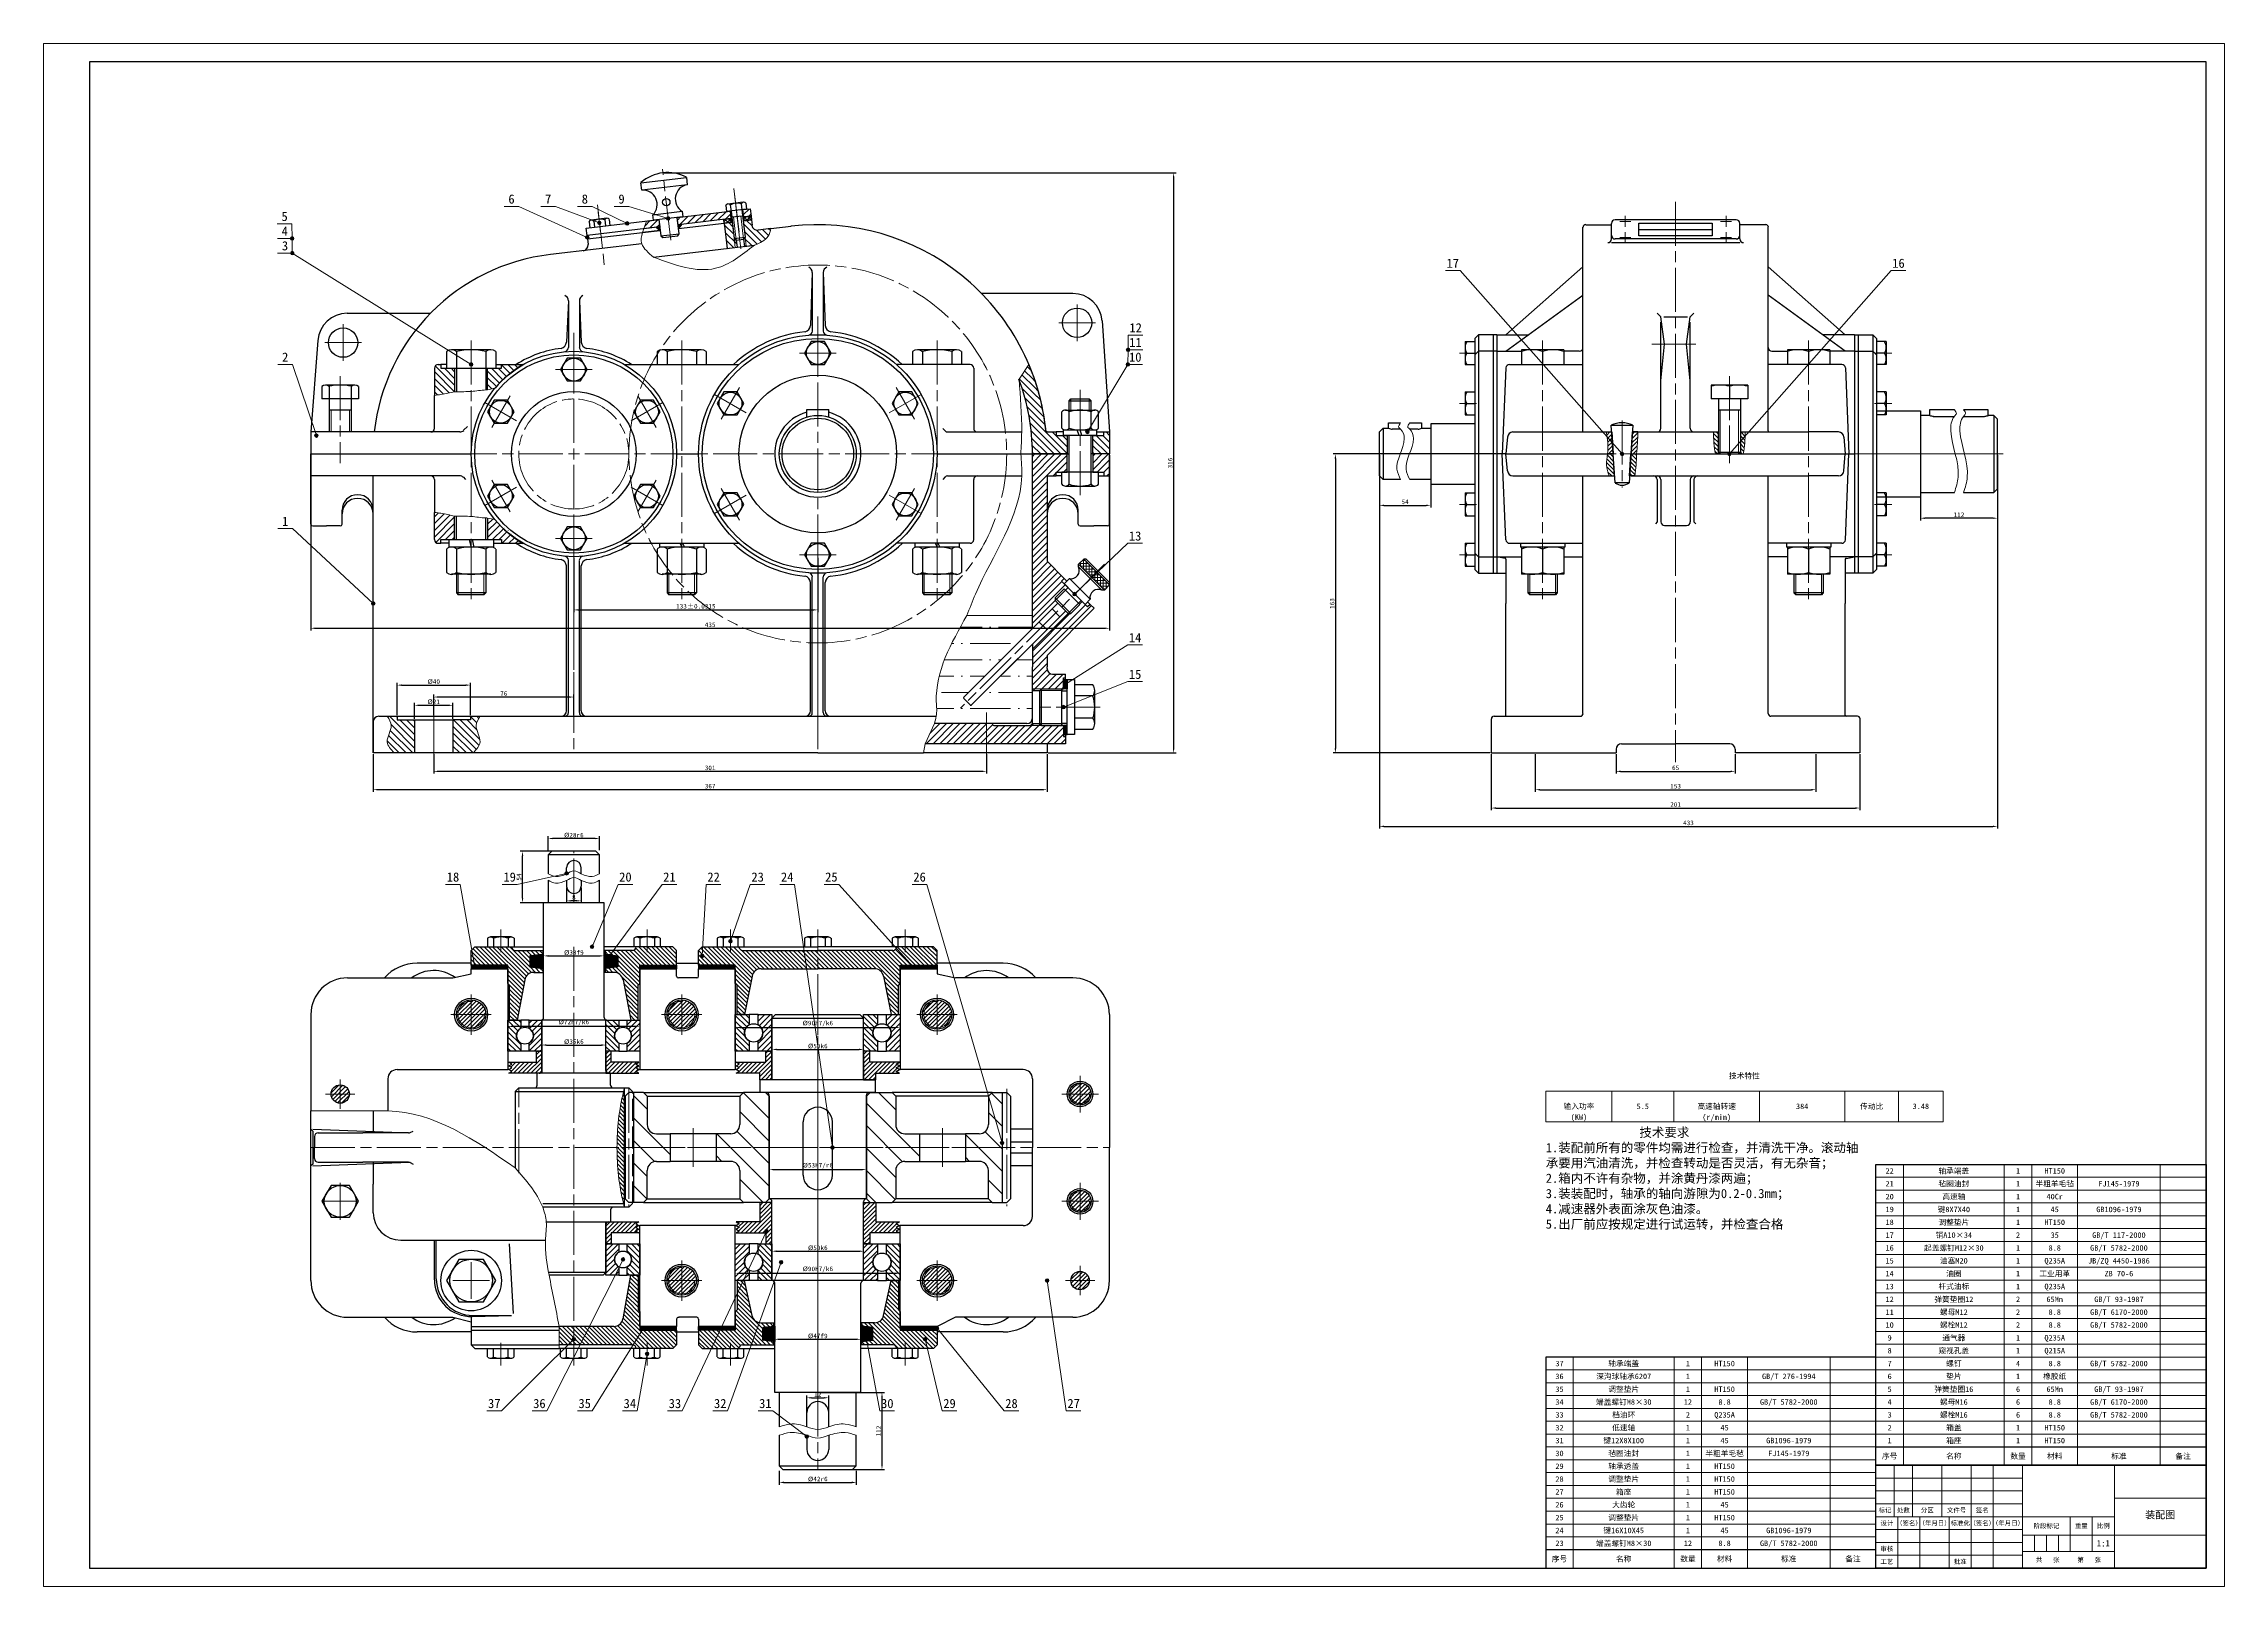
# Model space of a CAD drawing. Header units: millimetres. Extents: x 0 to 1189, y 0 to 841.
import ezdxf
from ezdxf.enums import TextEntityAlignment as Align

# ---------------------------------------------------------------- set-up
doc = ezdxf.new("R2010")
doc.units = ezdxf.units.MM
doc.linetypes.add('ACAD_ISO02W100', pattern=[15, 12, -3])
doc.linetypes.add('ACAD_ISO08W100', pattern=[36, 24, -3, 6, -3])
for name, color, linetype, lineweight in [('中心线', 1, 'ACAD_ISO08W100', 15), ('剖面线', 5, 'Continuous', 15), ('尺寸', 7, 'Continuous', 15), ('文字', 7, 'Continuous', 15), ('标注', 7, 'Continuous', 15), ('粗实线', 7, 'Continuous', 30), ('细实线', 7, 'Continuous', 15), ('虚线', 1, 'ACAD_ISO02W100', 15)]:
    doc.layers.add(name, color=color, linetype=linetype, lineweight=lineweight)
doc.styles.get("Standard").update_dxf_attribs({"font": ''})
doc.styles.get('Standard').set_extended_font_data('SimSun')
doc.dimstyles.new('ISO-25', dxfattribs={"dimtxt": 2.5, "dimasz": 2.5, "dimexe": 1.25, "dimexo": 0.625, "dimtad": 1, "dimtxsty": 'Standard', "dimcen": 2.5, "dimadec": 0, "dimazin": 0, "dimtfac": 1, "dimtmove": 0, "dimatfit": 3, "dimfxl": 1, "dimarcsym": 0})

# ---------------------------------------------------------------- blocks, each defined once
blk = doc.blocks.new('*D2672')
at = {"layer": 'Defpoints', "color": 0, "transparency": 16777216}
for p in [(223.2, 480.3), (202.2, 472.3), (223.2, 472.3)]:
    blk.add_point(p, dxfattribs=at)
at = {"layer": '尺寸', "color": 0, "lineweight": -2, "transparency": 16777216}
for p, q in [((202.2, 473), (202.2, 481.6)), ((204.7, 480.3), (220.7, 480.3)), ((223.2, 473), (223.2, 481.6))]:
    blk.add_line(p, q, dxfattribs=at)
at = {"layer": '尺寸', "color": 0, "transparency": 16777216}
for points in [[(204.7, 480.7), (204.7, 479.9), (202.2, 480.3)], [(220.7, 480.7), (220.7, 479.9), (223.2, 480.3)]]:
    blk.add_solid(points, dxfattribs=at)
at = {"layer": '尺寸', "color": 0, "transparency": 16777216, "insert": (212.7, 482.2), "char_height": 2.5, "attachment_point": 5}
blk.add_mtext('%%c21', dxfattribs=at)
blk = doc.blocks.new('*D2673')
at = {"layer": 'Defpoints', "color": 0, "transparency": 16777216}
for p in [(232.7, 491.3), (192.7, 474.3), (232.7, 474.3)]:
    blk.add_point(p, dxfattribs=at)
at = {"layer": '尺寸', "color": 0, "lineweight": -2, "transparency": 16777216}
for p, q in [((192.7, 475), (192.7, 492.6)), ((195.2, 491.3), (230.2, 491.3)), ((232.7, 475), (232.7, 492.6))]:
    blk.add_line(p, q, dxfattribs=at)
at = {"layer": '尺寸', "color": 0, "transparency": 16777216}
for points in [[(195.2, 491.7), (195.2, 490.9), (192.7, 491.3)], [(230.2, 491.7), (230.2, 490.9), (232.7, 491.3)]]:
    blk.add_solid(points, dxfattribs=at)
at = {"layer": '尺寸', "color": 0, "transparency": 16777216, "insert": (212.7, 493.2), "char_height": 2.5, "attachment_point": 5}
blk.add_mtext('%%c40', dxfattribs=at)
blk = doc.blocks.new('*D2674')
at = {"layer": 'Defpoints', "color": 0, "transparency": 16777216}
for p in [(212.7, 484.8), (212.7, 474.3), (289.1, 474.3)]:
    blk.add_point(p, dxfattribs=at)
at = {"layer": '尺寸', "color": 0, "lineweight": -2, "transparency": 16777216}
for p, q in [((212.7, 475), (212.7, 486.1)), ((286.6, 484.8), (215.2, 484.8)), ((289.1, 475), (289.1, 486.1))]:
    blk.add_line(p, q, dxfattribs=at)
at = {"layer": '尺寸', "color": 0, "transparency": 16777216}
for points in [[(215.2, 485.2), (215.2, 484.4), (212.7, 484.8)], [(286.6, 485.2), (286.6, 484.4), (289.1, 484.8)]]:
    blk.add_solid(points, dxfattribs=at)
at = {"layer": '尺寸', "color": 0, "transparency": 16777216, "insert": (250.9, 486.7), "char_height": 2.5, "attachment_point": 5}
blk.add_mtext('76', dxfattribs=at)
blk = doc.blocks.new('*D2675')
at = {"layer": 'Defpoints', "color": 0, "transparency": 16777216}
for p in [(337.6, 770.5), (547.1, 454.3), (616.1, 454.3)]:
    blk.add_point(p, dxfattribs=at)
at = {"layer": '尺寸', "color": 0, "lineweight": -2, "transparency": 16777216}
for p, q in [((338.2, 770.5), (617.4, 770.5)), ((616.1, 768), (616.1, 456.8)), ((547.7, 454.3), (617.4, 454.3))]:
    blk.add_line(p, q, dxfattribs=at)
at = {"layer": '尺寸', "color": 0, "transparency": 16777216}
for points in [[(615.7, 768), (616.5, 768), (616.1, 770.5)], [(615.7, 456.8), (616.5, 456.8), (616.1, 454.3)]]:
    blk.add_solid(points, dxfattribs=at)
at = {"layer": '尺寸', "color": 0, "transparency": 16777216, "insert": (614.2, 612.4), "char_height": 2.5, "attachment_point": 5, "rotation": 90}
blk.add_mtext('316', dxfattribs=at)
blk = doc.blocks.new('*D2676')
at = {"layer": 'Defpoints', "color": 0, "transparency": 16777216}
for p in [(289.1, 561.3), (422.1, 561.3), (422.1, 532.3)]:
    blk.add_point(p, dxfattribs=at)
at = {"layer": '尺寸', "color": 0, "lineweight": -2, "transparency": 16777216}
for p, q in [((289.1, 560.7), (289.1, 531.1)), ((422.1, 560.7), (422.1, 531.1)), ((291.6, 532.3), (419.6, 532.3))]:
    blk.add_line(p, q, dxfattribs=at)
at = {"layer": '尺寸', "color": 0, "transparency": 16777216}
for points in [[(291.6, 532.7), (291.6, 531.9), (289.1, 532.3)], [(419.6, 532.7), (419.6, 531.9), (422.1, 532.3)]]:
    blk.add_solid(points, dxfattribs=at)
at = {"layer": '尺寸', "color": 0, "transparency": 16777216, "insert": (355.6, 534.3), "char_height": 2.5, "attachment_point": 5}
blk.add_mtext('133±0.0315', dxfattribs=at)
blk = doc.blocks.new('*D2677')
at = {"layer": 'Defpoints', "color": 0, "transparency": 16777216}
for p in [(212.7, 454.3), (514.1, 454.3), (212.7, 444.3)]:
    blk.add_point(p, dxfattribs=at)
at = {"layer": '尺寸', "color": 0, "lineweight": -2, "transparency": 16777216}
for p, q in [((212.7, 453.7), (212.7, 443.1)), ((514.1, 453.7), (514.1, 443.1)), ((511.6, 444.3), (215.2, 444.3))]:
    blk.add_line(p, q, dxfattribs=at)
at = {"layer": '尺寸', "color": 0, "transparency": 16777216}
for points in [[(215.2, 444.7), (215.2, 443.9), (212.7, 444.3)], [(511.6, 444.7), (511.6, 443.9), (514.1, 444.3)]]:
    blk.add_solid(points, dxfattribs=at)
at = {"layer": '尺寸', "color": 0, "transparency": 16777216, "insert": (363.4, 446.2), "char_height": 2.5, "attachment_point": 5}
blk.add_mtext('301', dxfattribs=at)
blk = doc.blocks.new('*D2678')
at = {"layer": 'Defpoints', "color": 0, "transparency": 16777216}
for p in [(145.7, 617.3), (581.1, 617.3), (581.1, 522.3)]:
    blk.add_point(p, dxfattribs=at)
at = {"layer": '尺寸', "color": 0, "lineweight": -2, "transparency": 16777216}
for p, q in [((145.7, 616.7), (145.7, 521.1)), ((581.1, 616.7), (581.1, 521.1)), ((148.2, 522.3), (578.6, 522.3))]:
    blk.add_line(p, q, dxfattribs=at)
at = {"layer": '尺寸', "color": 0, "transparency": 16777216}
for points in [[(148.2, 522.7), (148.2, 521.9), (145.7, 522.3)], [(578.6, 522.7), (578.6, 521.9), (581.1, 522.3)]]:
    blk.add_solid(points, dxfattribs=at)
at = {"layer": '尺寸', "color": 0, "transparency": 16777216, "insert": (363.4, 524.2), "char_height": 2.5, "attachment_point": 5}
blk.add_mtext('435', dxfattribs=at)
blk = doc.blocks.new('*D2679')
at = {"layer": 'Defpoints', "color": 0, "transparency": 16777216}
for p in [(179.7, 454.3), (547.1, 454.3), (179.7, 434.3)]:
    blk.add_point(p, dxfattribs=at)
at = {"layer": '尺寸', "color": 0, "lineweight": -2, "transparency": 16777216}
for p, q in [((179.7, 453.7), (179.7, 433.1)), ((547.1, 453.7), (547.1, 433.1)), ((544.6, 434.3), (182.2, 434.3))]:
    blk.add_line(p, q, dxfattribs=at)
at = {"layer": '尺寸', "color": 0, "transparency": 16777216}
for points in [[(182.2, 434.7), (182.2, 433.9), (179.7, 434.3)], [(544.6, 434.7), (544.6, 433.9), (547.1, 434.3)]]:
    blk.add_solid(points, dxfattribs=at)
at = {"layer": '尺寸', "color": 0, "transparency": 16777216, "insert": (363.4, 436.2), "char_height": 2.5, "attachment_point": 5}
blk.add_mtext('367', dxfattribs=at)
blk = doc.blocks.new('*D2680')
at = {"layer": 'Defpoints', "color": 0, "transparency": 16777216}
for p in [(728.3, 617.3), (756.3, 617.3), (756.3, 589.3)]:
    blk.add_point(p, dxfattribs=at)
at = {"layer": '尺寸', "color": 0, "lineweight": -2, "transparency": 16777216}
for p, q in [((728.3, 616.7), (728.3, 588.1)), ((756.3, 616.7), (756.3, 588.1)), ((730.8, 589.3), (753.8, 589.3))]:
    blk.add_line(p, q, dxfattribs=at)
at = {"layer": '尺寸', "color": 0, "transparency": 16777216}
for points in [[(730.8, 589.7), (730.8, 588.9), (728.3, 589.3)], [(753.8, 589.7), (753.8, 588.9), (756.3, 589.3)]]:
    blk.add_solid(points, dxfattribs=at)
at = {"layer": '尺寸', "color": 0, "transparency": 16777216, "insert": (742.3, 591.2), "char_height": 2.5, "attachment_point": 5}
blk.add_mtext('54', dxfattribs=at)
blk = doc.blocks.new('*D2681')
at = {"layer": 'Defpoints', "color": 0, "transparency": 16777216}
for p in [(1023.3, 617.3), (1065.3, 617.3), (1023.3, 582.3)]:
    blk.add_point(p, dxfattribs=at)
at = {"layer": '尺寸', "color": 0, "lineweight": -2, "transparency": 16777216}
for p, q in [((1023.3, 616.7), (1023.3, 581.1)), ((1065.3, 616.7), (1065.3, 581.1)), ((1062.8, 582.3), (1025.8, 582.3))]:
    blk.add_line(p, q, dxfattribs=at)
at = {"layer": '尺寸', "color": 0, "transparency": 16777216}
for points in [[(1025.8, 582.7), (1025.8, 581.9), (1023.3, 582.3)], [(1062.8, 582.7), (1062.8, 581.9), (1065.3, 582.3)]]:
    blk.add_solid(points, dxfattribs=at)
at = {"layer": '尺寸', "color": 0, "transparency": 16777216, "insert": (1044.3, 584.2), "char_height": 2.5, "attachment_point": 5}
blk.add_mtext('112', dxfattribs=at)
blk = doc.blocks.new('*D2682')
at = {"layer": 'Defpoints', "color": 0, "transparency": 16777216}
for p in [(857.3, 454.3), (922.3, 454.3), (922.3, 444.3)]:
    blk.add_point(p, dxfattribs=at)
at = {"layer": '尺寸', "color": 0, "lineweight": -2, "transparency": 16777216}
for p, q in [((857.3, 453.7), (857.3, 443.1)), ((922.3, 453.7), (922.3, 443.1)), ((859.8, 444.3), (919.8, 444.3))]:
    blk.add_line(p, q, dxfattribs=at)
at = {"layer": '尺寸', "color": 0, "transparency": 16777216}
for points in [[(859.8, 444.7), (859.8, 443.9), (857.3, 444.3)], [(919.8, 444.7), (919.8, 443.9), (922.3, 444.3)]]:
    blk.add_solid(points, dxfattribs=at)
at = {"layer": '尺寸', "color": 0, "transparency": 16777216, "insert": (889.8, 446.2), "char_height": 2.5, "attachment_point": 5}
blk.add_mtext('65', dxfattribs=at)
blk = doc.blocks.new('*D2683')
at = {"layer": 'Defpoints', "color": 0, "transparency": 16777216}
for p in [(813.3, 454.3), (966.3, 454.3), (966.3, 434.3)]:
    blk.add_point(p, dxfattribs=at)
at = {"layer": '尺寸', "color": 0, "lineweight": -2, "transparency": 16777216}
for p, q in [((813.3, 453.7), (813.3, 433.1)), ((966.3, 453.7), (966.3, 433.1)), ((815.8, 434.3), (963.8, 434.3))]:
    blk.add_line(p, q, dxfattribs=at)
at = {"layer": '尺寸', "color": 0, "transparency": 16777216}
for points in [[(815.8, 434.7), (815.8, 433.9), (813.3, 434.3)], [(963.8, 434.7), (963.8, 433.9), (966.3, 434.3)]]:
    blk.add_solid(points, dxfattribs=at)
at = {"layer": '尺寸', "color": 0, "transparency": 16777216, "insert": (889.8, 436.2), "char_height": 2.5, "attachment_point": 5}
blk.add_mtext('153', dxfattribs=at)
blk = doc.blocks.new('*D2684')
at = {"layer": 'Defpoints', "color": 0, "transparency": 16777216}
for p in [(789.3, 454.3), (990.3, 454.3), (990.3, 424.3)]:
    blk.add_point(p, dxfattribs=at)
at = {"layer": '尺寸', "color": 0, "lineweight": -2, "transparency": 16777216}
for p, q in [((789.3, 453.7), (789.3, 423.1)), ((990.3, 453.7), (990.3, 423.1)), ((791.8, 424.3), (987.8, 424.3))]:
    blk.add_line(p, q, dxfattribs=at)
at = {"layer": '尺寸', "color": 0, "transparency": 16777216}
for points in [[(791.8, 424.7), (791.8, 423.9), (789.3, 424.3)], [(987.8, 424.7), (987.8, 423.9), (990.3, 424.3)]]:
    blk.add_solid(points, dxfattribs=at)
at = {"layer": '尺寸', "color": 0, "transparency": 16777216, "insert": (889.8, 426.2), "char_height": 2.5, "attachment_point": 5}
blk.add_mtext('201', dxfattribs=at)
blk = doc.blocks.new('*D2685')
at = {"layer": 'Defpoints', "color": 0, "transparency": 16777216}
for p in [(792.3, 617.3), (704.3, 454.3), (789.3, 454.3)]:
    blk.add_point(p, dxfattribs=at)
at = {"layer": '尺寸', "color": 0, "lineweight": -2, "transparency": 16777216}
for p, q in [((791.7, 617.3), (703.1, 617.3)), ((704.3, 614.8), (704.3, 456.8)), ((788.7, 454.3), (703.1, 454.3))]:
    blk.add_line(p, q, dxfattribs=at)
at = {"layer": '尺寸', "color": 0, "transparency": 16777216}
for points in [[(703.9, 614.8), (704.7, 614.8), (704.3, 617.3)], [(703.9, 456.8), (704.7, 456.8), (704.3, 454.3)]]:
    blk.add_solid(points, dxfattribs=at)
at = {"layer": '尺寸', "color": 0, "transparency": 16777216, "insert": (702.5, 535.8), "char_height": 2.5, "attachment_point": 5, "rotation": 90}
blk.add_mtext('163', dxfattribs=at)
blk = doc.blocks.new('*D2686')
at = {"layer": 'Defpoints', "color": 0, "transparency": 16777216}
for p in [(728.3, 617.3), (1065.3, 617.3), (1065.3, 414.3)]:
    blk.add_point(p, dxfattribs=at)
at = {"layer": '尺寸', "color": 0, "lineweight": -2, "transparency": 16777216}
for p, q in [((728.3, 616.7), (728.3, 413.1)), ((1065.3, 616.7), (1065.3, 413.1)), ((730.8, 414.3), (1062.8, 414.3))]:
    blk.add_line(p, q, dxfattribs=at)
at = {"layer": '尺寸', "color": 0, "transparency": 16777216}
for points in [[(730.8, 414.7), (730.8, 413.9), (728.3, 414.3)], [(1062.8, 414.7), (1062.8, 413.9), (1065.3, 414.3)]]:
    blk.add_solid(points, dxfattribs=at)
at = {"layer": '尺寸', "color": 0, "transparency": 16777216, "insert": (896.8, 416.2), "char_height": 2.5, "attachment_point": 5}
blk.add_mtext('433', dxfattribs=at)
blk = doc.blocks.new('*D2687')
at = {"layer": 'Defpoints', "color": 0, "transparency": 16777216}
for p in [(275.1, 407.7), (275.1, 400.7), (303.1, 400.7)]:
    blk.add_point(p, dxfattribs=at)
at = {"layer": '尺寸', "color": 0, "lineweight": -2, "transparency": 16777216}
for p, q in [((275.1, 401.3), (275.1, 408.9)), ((300.6, 407.7), (277.6, 407.7)), ((303.1, 401.3), (303.1, 408.9))]:
    blk.add_line(p, q, dxfattribs=at)
at = {"layer": '尺寸', "color": 0, "transparency": 16777216}
for points in [[(277.6, 408.1), (277.6, 407.3), (275.1, 407.7)], [(300.6, 408.1), (300.6, 407.3), (303.1, 407.7)]]:
    blk.add_solid(points, dxfattribs=at)
at = {"layer": '尺寸', "color": 0, "transparency": 16777216, "insert": (289.1, 409.5), "char_height": 2.5, "attachment_point": 5}
blk.add_mtext('%%c28r6', dxfattribs=at)
blk = doc.blocks.new('*D2688')
at = {"layer": 'Defpoints', "color": 0, "transparency": 16777216}
for p in [(261.1, 400.7), (289.1, 400.7), (289.1, 372.7)]:
    blk.add_point(p, dxfattribs=at)
at = {"layer": '尺寸', "color": 0, "lineweight": -2, "transparency": 16777216}
for p, q in [((288.5, 400.7), (259.9, 400.7)), ((261.1, 375.2), (261.1, 398.2)), ((288.5, 372.7), (259.9, 372.7))]:
    blk.add_line(p, q, dxfattribs=at)
at = {"layer": '尺寸', "color": 0, "transparency": 16777216}
for points in [[(260.7, 398.2), (261.5, 398.2), (261.1, 400.7)], [(260.7, 375.2), (261.5, 375.2), (261.1, 372.7)]]:
    blk.add_solid(points, dxfattribs=at)
at = {"layer": '尺寸', "color": 0, "transparency": 16777216, "insert": (259.2, 386.7), "char_height": 2.5, "attachment_point": 5, "rotation": 90}
blk.add_mtext('54', dxfattribs=at)
blk = doc.blocks.new('*D2689')
at = {"layer": 'Defpoints', "color": 0, "transparency": 16777216}
for p in [(285.1, 381.7), (293.1, 381.7), (285.1, 373.7)]:
    blk.add_point(p, dxfattribs=at)
at = {"layer": '尺寸', "color": 0, "lineweight": -2, "transparency": 16777216}
for p, q in [((285.1, 381), (285.1, 372.5)), ((293.1, 381), (293.1, 372.5)), ((290.6, 373.7), (287.6, 373.7))]:
    blk.add_line(p, q, dxfattribs=at)
at = {"layer": '尺寸', "color": 0, "transparency": 16777216}
for points in [[(287.6, 374.1), (287.6, 373.3), (285.1, 373.7)], [(290.6, 374.1), (290.6, 373.3), (293.1, 373.7)]]:
    blk.add_solid(points, dxfattribs=at)
at = {"layer": '尺寸', "color": 0, "transparency": 16777216, "insert": (289.1, 375.6), "char_height": 2.5, "attachment_point": 5}
blk.add_mtext('8', dxfattribs=at)
blk = doc.blocks.new('*D2690')
at = {"layer": 'Defpoints', "color": 0, "transparency": 16777216}
for p in [(275.1, 407.7), (275.1, 400.7), (303.1, 400.7)]:
    blk.add_point(p, dxfattribs=at)
at = {"layer": '尺寸', "color": 0, "lineweight": -2, "transparency": 16777216}
for p, q in [((275.1, 401.3), (275.1, 408.9)), ((300.6, 407.7), (277.6, 407.7)), ((303.1, 401.3), (303.1, 408.9))]:
    blk.add_line(p, q, dxfattribs=at)
at = {"layer": '尺寸', "color": 0, "transparency": 16777216}
for points in [[(277.6, 408.1), (277.6, 407.3), (275.1, 407.7)], [(300.6, 408.1), (300.6, 407.3), (303.1, 407.7)]]:
    blk.add_solid(points, dxfattribs=at)
at = {"layer": '尺寸', "color": 0, "transparency": 16777216, "insert": (289.1, 409.5), "char_height": 2.5, "attachment_point": 5}
blk.add_mtext('%%c28r6', dxfattribs=at)
blk = doc.blocks.new('*D2691')
at = {"layer": 'Defpoints', "color": 0, "transparency": 16777216}
for p in [(261.1, 400.7), (289.1, 400.7), (289.1, 372.7)]:
    blk.add_point(p, dxfattribs=at)
at = {"layer": '尺寸', "color": 0, "lineweight": -2, "transparency": 16777216}
for p, q in [((288.5, 400.7), (259.9, 400.7)), ((261.1, 375.2), (261.1, 398.2)), ((288.5, 372.7), (259.9, 372.7))]:
    blk.add_line(p, q, dxfattribs=at)
at = {"layer": '尺寸', "color": 0, "transparency": 16777216}
for points in [[(260.7, 398.2), (261.5, 398.2), (261.1, 400.7)], [(260.7, 375.2), (261.5, 375.2), (261.1, 372.7)]]:
    blk.add_solid(points, dxfattribs=at)
at = {"layer": '尺寸', "color": 0, "transparency": 16777216, "insert": (259.2, 386.7), "char_height": 2.5, "attachment_point": 5, "rotation": 90}
blk.add_mtext('54', dxfattribs=at)
blk = doc.blocks.new('*D2692')
at = {"layer": 'Defpoints', "color": 0, "transparency": 16777216}
for p in [(285.1, 381.7), (293.1, 381.7), (285.1, 373.7)]:
    blk.add_point(p, dxfattribs=at)
at = {"layer": '尺寸', "color": 0, "lineweight": -2, "transparency": 16777216}
for p, q in [((285.1, 381), (285.1, 372.5)), ((293.1, 381), (293.1, 372.5)), ((290.6, 373.7), (287.6, 373.7))]:
    blk.add_line(p, q, dxfattribs=at)
at = {"layer": '尺寸', "color": 0, "transparency": 16777216}
for points in [[(287.6, 374.1), (287.6, 373.3), (285.1, 373.7)], [(290.6, 374.1), (290.6, 373.3), (293.1, 373.7)]]:
    blk.add_solid(points, dxfattribs=at)
at = {"layer": '尺寸', "color": 0, "transparency": 16777216, "insert": (289.1, 375.6), "char_height": 2.5, "attachment_point": 5}
blk.add_mtext('8', dxfattribs=at)
blk = doc.blocks.new('*D2693')
at = {"layer": 'Defpoints', "color": 0, "transparency": 16777216}
for p in [(401.1, 63.7), (443.1, 63.7), (443.1, 56.7)]:
    blk.add_point(p, dxfattribs=at)
at = {"layer": '尺寸', "color": 0, "lineweight": -2, "transparency": 16777216}
for p, q in [((401.1, 63), (401.1, 55.4)), ((443.1, 63), (443.1, 55.4)), ((403.6, 56.7), (440.6, 56.7))]:
    blk.add_line(p, q, dxfattribs=at)
at = {"layer": '尺寸', "color": 0, "transparency": 16777216}
for points in [[(403.6, 57.1), (403.6, 56.2), (401.1, 56.7)], [(440.6, 57.1), (440.6, 56.2), (443.1, 56.7)]]:
    blk.add_solid(points, dxfattribs=at)
at = {"layer": '尺寸', "color": 0, "transparency": 16777216, "insert": (422.1, 58.5), "char_height": 2.5, "attachment_point": 5}
blk.add_mtext('%%c42r6', dxfattribs=at)
blk = doc.blocks.new('*D2694')
at = {"layer": 'Defpoints', "color": 0, "transparency": 16777216}
for p in [(422.1, 105.7), (422.1, 63.7), (457.1, 63.7)]:
    blk.add_point(p, dxfattribs=at)
at = {"layer": '尺寸', "color": 0, "lineweight": -2, "transparency": 16777216}
for p, q in [((422.7, 105.7), (458.4, 105.7)), ((457.1, 103.2), (457.1, 66.2)), ((422.7, 63.7), (458.4, 63.7))]:
    blk.add_line(p, q, dxfattribs=at)
at = {"layer": '尺寸', "color": 0, "transparency": 16777216}
for points in [[(456.7, 103.2), (457.5, 103.2), (457.1, 105.7)], [(456.7, 66.2), (457.5, 66.2), (457.1, 63.7)]]:
    blk.add_solid(points, dxfattribs=at)
at = {"layer": '尺寸', "color": 0, "transparency": 16777216, "insert": (455.2, 84.7), "char_height": 2.5, "attachment_point": 5, "rotation": 90}
blk.add_mtext('112', dxfattribs=at)
blk = doc.blocks.new('*D2695')
at = {"layer": 'Defpoints', "color": 0, "transparency": 16777216}
for p in [(428.1, 102.8), (416.1, 89.7), (428.1, 89.7)]:
    blk.add_point(p, dxfattribs=at)
at = {"layer": '尺寸', "color": 0, "lineweight": -2, "transparency": 16777216}
for p, q in [((416.1, 90.3), (416.1, 104.1)), ((418.6, 102.8), (425.6, 102.8)), ((428.1, 90.3), (428.1, 104.1))]:
    blk.add_line(p, q, dxfattribs=at)
at = {"layer": '尺寸', "color": 0, "transparency": 16777216}
for points in [[(418.6, 103.2), (418.6, 102.4), (416.1, 102.8)], [(425.6, 103.2), (425.6, 102.4), (428.1, 102.8)]]:
    blk.add_solid(points, dxfattribs=at)
at = {"layer": '尺寸', "color": 0, "transparency": 16777216, "insert": (422.1, 104.7), "char_height": 2.5, "attachment_point": 5}
blk.add_mtext('12', dxfattribs=at)
blk = doc.blocks.new('*D2696')
at = {"layer": 'Defpoints', "color": 0, "transparency": 16777216}
for p in [(401.1, 63.7), (443.1, 63.7), (443.1, 56.7)]:
    blk.add_point(p, dxfattribs=at)
at = {"layer": '尺寸', "color": 0, "lineweight": -2, "transparency": 16777216}
for p, q in [((401.1, 63), (401.1, 55.4)), ((443.1, 63), (443.1, 55.4)), ((403.6, 56.7), (440.6, 56.7))]:
    blk.add_line(p, q, dxfattribs=at)
at = {"layer": '尺寸', "color": 0, "transparency": 16777216}
for points in [[(403.6, 57.1), (403.6, 56.2), (401.1, 56.7)], [(440.6, 57.1), (440.6, 56.2), (443.1, 56.7)]]:
    blk.add_solid(points, dxfattribs=at)
at = {"layer": '尺寸', "color": 0, "transparency": 16777216, "insert": (422.1, 58.5), "char_height": 2.5, "attachment_point": 5}
blk.add_mtext('%%c42r6', dxfattribs=at)
blk = doc.blocks.new('*D2697')
at = {"layer": 'Defpoints', "color": 0, "transparency": 16777216}
for p in [(422.1, 105.7), (422.1, 63.7), (457.1, 63.7)]:
    blk.add_point(p, dxfattribs=at)
at = {"layer": '尺寸', "color": 0, "lineweight": -2, "transparency": 16777216}
for p, q in [((422.7, 105.7), (458.4, 105.7)), ((457.1, 103.2), (457.1, 66.2)), ((422.7, 63.7), (458.4, 63.7))]:
    blk.add_line(p, q, dxfattribs=at)
at = {"layer": '尺寸', "color": 0, "transparency": 16777216}
for points in [[(456.7, 103.2), (457.5, 103.2), (457.1, 105.7)], [(456.7, 66.2), (457.5, 66.2), (457.1, 63.7)]]:
    blk.add_solid(points, dxfattribs=at)
at = {"layer": '尺寸', "color": 0, "transparency": 16777216, "insert": (455.2, 84.7), "char_height": 2.5, "attachment_point": 5, "rotation": 90}
blk.add_mtext('112', dxfattribs=at)
blk = doc.blocks.new('*D2698')
at = {"layer": 'Defpoints', "color": 0, "transparency": 16777216}
for p in [(428.1, 102.8), (416.1, 89.7), (428.1, 89.7)]:
    blk.add_point(p, dxfattribs=at)
at = {"layer": '尺寸', "color": 0, "lineweight": -2, "transparency": 16777216}
for p, q in [((416.1, 90.3), (416.1, 104.1)), ((418.6, 102.8), (425.6, 102.8)), ((428.1, 90.3), (428.1, 104.1))]:
    blk.add_line(p, q, dxfattribs=at)
at = {"layer": '尺寸', "color": 0, "transparency": 16777216}
for points in [[(418.6, 103.2), (418.6, 102.4), (416.1, 102.8)], [(425.6, 103.2), (425.6, 102.4), (428.1, 102.8)]]:
    blk.add_solid(points, dxfattribs=at)
at = {"layer": '尺寸', "color": 0, "transparency": 16777216, "insert": (422.1, 104.7), "char_height": 2.5, "attachment_point": 5}
blk.add_mtext('12', dxfattribs=at)
blk = doc.blocks.new('*D2699')
at = {"layer": 'Defpoints', "color": 0, "transparency": 16777216}
for p in [(253.1, 305.3), (325.1, 305.3), (325.1, 305.3)]:
    blk.add_point(p, dxfattribs=at)
at = {"layer": '尺寸', "color": 0, "lineweight": -2, "transparency": 16777216}
for p, q in [((253.1, 305.9), (253.1, 306.5)), ((255.6, 305.3), (322.6, 305.3)), ((325.1, 305.9), (325.1, 306.5))]:
    blk.add_line(p, q, dxfattribs=at)
at = {"layer": '尺寸', "color": 0, "transparency": 16777216}
for points in [[(255.6, 305.7), (255.6, 304.9), (253.1, 305.3)], [(322.6, 305.7), (322.6, 304.9), (325.1, 305.3)]]:
    blk.add_solid(points, dxfattribs=at)
at = {"layer": '尺寸', "color": 0, "transparency": 16777216, "insert": (289.1, 307.4), "char_height": 2.5, "attachment_point": 5}
blk.add_mtext('%%c72H7/k6', dxfattribs=at)
blk = doc.blocks.new('*D2700')
at = {"layer": 'Defpoints', "color": 0, "transparency": 16777216}
for p in [(271.6, 295.1), (306.6, 295.1), (306.6, 295.1)]:
    blk.add_point(p, dxfattribs=at)
at = {"layer": '尺寸', "color": 0, "lineweight": -2, "transparency": 16777216}
for p, q in [((271.6, 295.7), (271.6, 296.3)), ((274.1, 295.1), (304.1, 295.1)), ((306.6, 295.7), (306.6, 296.3))]:
    blk.add_line(p, q, dxfattribs=at)
at = {"layer": '尺寸', "color": 0, "transparency": 16777216}
for points in [[(274.1, 295.5), (274.1, 294.7), (271.6, 295.1)], [(304.1, 295.5), (304.1, 294.7), (306.6, 295.1)]]:
    blk.add_solid(points, dxfattribs=at)
at = {"layer": '尺寸', "color": 0, "transparency": 16777216, "insert": (289.1, 296.9), "char_height": 2.5, "attachment_point": 5}
blk.add_mtext('%%c35k6', dxfattribs=at)
blk = doc.blocks.new('*D2701')
at = {"layer": 'Defpoints', "color": 0, "transparency": 16777216}
for p in [(377.1, 304.7), (467.1, 304.7), (467.1, 304.7)]:
    blk.add_point(p, dxfattribs=at)
at = {"layer": '尺寸', "color": 0, "lineweight": -2, "transparency": 16777216}
for p, q in [((377.1, 305.3), (377.1, 305.9)), ((379.6, 304.7), (464.6, 304.7)), ((467.1, 305.3), (467.1, 305.9))]:
    blk.add_line(p, q, dxfattribs=at)
at = {"layer": '尺寸', "color": 0, "transparency": 16777216}
for points in [[(379.6, 305.1), (379.6, 304.3), (377.1, 304.7)], [(464.6, 305.1), (464.6, 304.3), (467.1, 304.7)]]:
    blk.add_solid(points, dxfattribs=at)
at = {"layer": '尺寸', "color": 0, "transparency": 16777216, "insert": (422.1, 306.8), "char_height": 2.5, "attachment_point": 5}
blk.add_mtext('%%c90H7/k6', dxfattribs=at)
blk = doc.blocks.new('*D2702')
at = {"layer": 'Defpoints', "color": 0, "transparency": 16777216}
for p in [(397.1, 292.7), (447.1, 292.7), (447.1, 292.7)]:
    blk.add_point(p, dxfattribs=at)
at = {"layer": '尺寸', "color": 0, "lineweight": -2, "transparency": 16777216}
for p, q in [((397.1, 293.3), (397.1, 293.9)), ((399.6, 292.7), (444.6, 292.7)), ((447.1, 293.3), (447.1, 293.9))]:
    blk.add_line(p, q, dxfattribs=at)
at = {"layer": '尺寸', "color": 0, "transparency": 16777216}
for points in [[(399.6, 293.1), (399.6, 292.3), (397.1, 292.7)], [(444.6, 293.1), (444.6, 292.3), (447.1, 292.7)]]:
    blk.add_solid(points, dxfattribs=at)
at = {"layer": '尺寸', "color": 0, "transparency": 16777216, "insert": (422.1, 294.5), "char_height": 2.5, "attachment_point": 5}
blk.add_mtext('%%c50k6', dxfattribs=at)
blk = doc.blocks.new('*D2703')
at = {"layer": 'Defpoints', "color": 0, "transparency": 16777216}
for p in [(397.1, 182.7), (447.1, 182.7), (447.1, 182.7)]:
    blk.add_point(p, dxfattribs=at)
at = {"layer": '尺寸', "color": 0, "lineweight": -2, "transparency": 16777216}
for p, q in [((397.1, 183.3), (397.1, 183.9)), ((399.6, 182.7), (444.6, 182.7)), ((447.1, 183.3), (447.1, 183.9))]:
    blk.add_line(p, q, dxfattribs=at)
at = {"layer": '尺寸', "color": 0, "transparency": 16777216}
for points in [[(399.6, 183.1), (399.6, 182.3), (397.1, 182.7)], [(444.6, 183.1), (444.6, 182.3), (447.1, 182.7)]]:
    blk.add_solid(points, dxfattribs=at)
at = {"layer": '尺寸', "color": 0, "transparency": 16777216, "insert": (422.1, 184.5), "char_height": 2.5, "attachment_point": 5}
blk.add_mtext('%%c50k6', dxfattribs=at)
blk = doc.blocks.new('*D2704')
at = {"layer": 'Defpoints', "color": 0, "transparency": 16777216}
for p in [(377.1, 170.7), (467.1, 170.7), (467.1, 170.7)]:
    blk.add_point(p, dxfattribs=at)
at = {"layer": '尺寸', "color": 0, "lineweight": -2, "transparency": 16777216}
for p, q in [((377.1, 171.3), (377.1, 171.9)), ((379.6, 170.7), (464.6, 170.7)), ((467.1, 171.3), (467.1, 171.9))]:
    blk.add_line(p, q, dxfattribs=at)
at = {"layer": '尺寸', "color": 0, "transparency": 16777216}
for points in [[(379.6, 171.1), (379.6, 170.3), (377.1, 170.7)], [(464.6, 171.1), (464.6, 170.3), (467.1, 170.7)]]:
    blk.add_solid(points, dxfattribs=at)
at = {"layer": '尺寸', "color": 0, "transparency": 16777216, "insert": (422.1, 172.8), "char_height": 2.5, "attachment_point": 5}
blk.add_mtext('%%c90H7/k6', dxfattribs=at)
blk = doc.blocks.new('*D2705')
at = {"layer": 'Defpoints', "color": 0, "transparency": 16777216}
for p in [(395.6, 227.2), (448.6, 227.2), (448.6, 227.2)]:
    blk.add_point(p, dxfattribs=at)
at = {"layer": '尺寸', "color": 0, "lineweight": -2, "transparency": 16777216}
for p, q in [((395.6, 227.8), (395.6, 228.4)), ((398.1, 227.2), (446.1, 227.2)), ((448.6, 227.8), (448.6, 228.4))]:
    blk.add_line(p, q, dxfattribs=at)
at = {"layer": '尺寸', "color": 0, "transparency": 16777216}
for points in [[(398.1, 227.6), (398.1, 226.8), (395.6, 227.2)], [(446.1, 227.6), (446.1, 226.8), (448.6, 227.2)]]:
    blk.add_solid(points, dxfattribs=at)
at = {"layer": '尺寸', "color": 0, "transparency": 16777216, "insert": (422.1, 229.3), "char_height": 2.5, "attachment_point": 5}
blk.add_mtext('%%c53H7/r6', dxfattribs=at)
blk = doc.blocks.new('*D2706')
at = {"layer": 'Defpoints', "color": 0, "transparency": 16777216}
for p in [(272.6, 343.7), (305.6, 343.7), (305.6, 343.7)]:
    blk.add_point(p, dxfattribs=at)
at = {"layer": '尺寸', "color": 0, "lineweight": -2, "transparency": 16777216}
for p, q in [((272.6, 344.3), (272.6, 344.9)), ((305.6, 344.3), (305.6, 344.9)), ((275.1, 343.7), (303.1, 343.7))]:
    blk.add_line(p, q, dxfattribs=at)
at = {"layer": '尺寸', "color": 0, "transparency": 16777216}
for points in [[(275.1, 344.1), (275.1, 343.3), (272.6, 343.7)], [(303.1, 344.1), (303.1, 343.3), (305.6, 343.7)]]:
    blk.add_solid(points, dxfattribs=at)
at = {"layer": '尺寸', "color": 0, "transparency": 16777216, "insert": (289.1, 345.5), "char_height": 2.5, "attachment_point": 5}
blk.add_mtext('%%c33f9', dxfattribs=at)
blk = doc.blocks.new('*D2707')
at = {"layer": 'Defpoints', "color": 0, "transparency": 16777216}
for p in [(398.6, 134.7), (445.6, 134.7), (445.6, 134.7)]:
    blk.add_point(p, dxfattribs=at)
at = {"layer": '尺寸', "color": 0, "lineweight": -2, "transparency": 16777216}
for p, q in [((398.6, 135.3), (398.6, 135.9)), ((401.1, 134.7), (443.1, 134.7)), ((445.6, 135.3), (445.6, 135.9))]:
    blk.add_line(p, q, dxfattribs=at)
at = {"layer": '尺寸', "color": 0, "transparency": 16777216}
for points in [[(401.1, 135.1), (401.1, 134.3), (398.6, 134.7)], [(443.1, 135.1), (443.1, 134.3), (445.6, 134.7)]]:
    blk.add_solid(points, dxfattribs=at)
at = {"layer": '尺寸', "color": 0, "transparency": 16777216, "insert": (422.1, 136.5), "char_height": 2.5, "attachment_point": 5}
blk.add_mtext('%%c47f9', dxfattribs=at)

msp = doc.modelspace()

# ---------------------------------------------------------------- hatches: boundary and pattern name
at = {"layer": '剖面线'}
h = msp.add_hatch(dxfattribs=at)
h.set_pattern_fill('ANSI31', color=256, scale=0.81562, style=0)
h.paths.add_polyline_path([(345.5, 746.3), (374.3, 749.6), (374.7, 745.7), (345.9, 742.3)], flags=16)
h = msp.add_hatch(dxfattribs=at)
h.set_pattern_fill('ANSI31', color=256, scale=0.81562, style=0)
h.paths.add_polyline_path([(381.2, 750.5), (385.2, 750.9), (385.7, 747), (381.7, 746.5)], flags=16)
h = msp.add_hatch(color=256, dxfattribs=at)
edge = h.paths.add_edge_path(flags=16)
edge.add_arc((303, 743.3), 1, 0, 360)
h = msp.add_hatch(color=256, dxfattribs=at)
edge = h.paths.add_edge_path(flags=16)
edge.add_arc((318.2, 743), 1, 0, 360)
h = msp.add_hatch(dxfattribs=at)
h.set_pattern_fill('ANSI31', color=256, scale=0.81562, style=0)
h.paths.add_polyline_path([(335.5, 745.1), (336, 741.1), (327.2, 740.1), (328.7, 744.3)], flags=16)
h = msp.add_hatch(dxfattribs=at)
h.set_pattern_fill('ANSI37', color=256, scale=0.1, style=0)
h.paths.add_polyline_path([(336, 741.1), (334, 740.9), (336.2, 739.1)], flags=16)
h = msp.add_hatch(color=256, dxfattribs=at)
edge = h.paths.add_edge_path(flags=16)
edge.add_arc((340.5, 745.7), 1, 0, 360)
h = msp.add_hatch(dxfattribs=at)
h.set_pattern_fill('ANSI37', color=256, scale=0.1, style=0)
h.paths.add_polyline_path([(345.9, 742.3), (347.9, 742.5), (346.2, 740.3)], flags=16)
h = msp.add_hatch(dxfattribs=at)
h.set_pattern_fill('ANSI37', color=256, scale=0.522468, angle=90, style=0)
h.paths.add_polyline_path([(370.8, 745.2), (374.7, 745.7), (375, 743.7), (371, 743.2)], flags=16)
h = msp.add_hatch(dxfattribs=at)
h.set_pattern_fill('ANSI31', color=256, scale=0.81562, angle=90, style=0)
h.paths.add_polyline_path([(371, 743.2), (375.5, 743.7), (376.5, 734.8), (377.6, 733.9), (378.1, 730), (372.6, 729.3)], flags=16)
h = msp.add_hatch(dxfattribs=at)
h.set_pattern_fill('ANSI31', color=256, scale=0.81562, angle=90, style=0)
edge = h.paths.add_edge_path(flags=16)
edge.add_line((381.4, 744.4), (385.9, 745))
edge.add_line((385.9, 745), (386.3, 742))
edge.add_arc((389.2, 742.3), 3, 186.7128, 276.7128)
edge.add_line((389.6, 739.4), (396.5, 740.2))
edge.add_spline(control_points=[(396.5, 740.2), (396.2, 738.7), (395, 734.2), (390.5, 732.3), (387.5, 731.1)], knot_values=[0, 0, 0, 0, 4.472136, 13.416408, 13.416408, 13.416408, 13.416408], degree=3, periodic=0)
edge.add_line((387.5, 731.1), (382.1, 730.4))
edge.add_line((382.1, 730.4), (381.6, 734.4))
edge.add_line((381.6, 734.4), (382.5, 735.5))
edge.add_line((382.5, 735.5), (381.4, 744.4))
h = msp.add_hatch(dxfattribs=at)
h.set_pattern_fill('ANSI37', color=256, scale=0.522468, angle=90, style=0)
h.paths.add_polyline_path([(381.7, 746.5), (385.7, 747), (385.9, 745), (381.9, 744.5)], flags=16)
h = msp.add_hatch(color=256, dxfattribs=at)
edge = h.paths.add_edge_path(flags=16)
edge.add_arc((135.5, 734.8), 1, 0, 360)
h = msp.add_hatch(color=256, dxfattribs=at)
edge = h.paths.add_edge_path(flags=16)
edge.add_arc((135.6, 726.8), 1, 0, 360)
h = msp.add_hatch(color=256, dxfattribs=at)
edge = h.paths.add_edge_path(flags=16)
edge.add_arc((296.4, 735.4), 1, 0, 360)
h = msp.add_hatch(dxfattribs=at)
h.set_pattern_fill('ANSI31', color=256, scale=0.81562, angle=90, style=0)
edge = h.paths.add_edge_path(flags=16)
edge.add_arc((215.1, 664.1), 2, 90, 180)
edge.add_line((213.1, 664.1), (213.1, 649.2))
edge.add_spline(control_points=[(213.1, 649.2), (214.3, 649.4), (218, 649.9), (221.6, 650.7), (224.1, 651.2)], knot_values=[0, 0, 0, 0, 3.535534, 11.184063, 11.184063, 11.184063, 11.184063], degree=3, periodic=0)
edge.add_line((224.1, 651.2), (224.1, 664.1))
edge.add_line((224.1, 664.1), (216.6, 664.1))
edge.add_line((216.6, 664.1), (216.6, 666.1))
edge.add_line((216.6, 666.1), (215.1, 666.1))
h = msp.add_hatch(color=256, dxfattribs=at)
edge = h.paths.add_edge_path(flags=16)
edge.add_arc((233.1, 666.1), 1, 0, 360)
h = msp.add_hatch(dxfattribs=at)
h.set_pattern_fill('ANSI31', color=256, scale=0.81562, angle=90, style=0)
edge = h.paths.add_edge_path(flags=16)
edge.add_line((242.1, 652.2), (242.1, 664.1))
edge.add_line((242.1, 664.1), (249.6, 664.1))
edge.add_line((249.6, 664.1), (249.6, 666.1))
edge.add_line((249.6, 666.1), (261.6, 666.1))
edge.add_arc((289.1, 617.3), 56, 119.491, 140.1432)
edge.add_spline(control_points=[(246.1, 653.2), (244.8, 652.9), (243.5, 652.6), (242.1, 652.2)], knot_values=[0, 0, 0, 0, 4.134425, 4.134425, 4.134425, 4.134425], degree=3, periodic=0)
h = msp.add_hatch(dxfattribs=at)
h.set_pattern_fill('ANSI31', color=256, scale=0.81562, angle=90, style=0)
edge = h.paths.add_edge_path(flags=16)
edge.add_line((547.1, 629.3), (552.1, 629.3))
edge.add_line((552.1, 629.3), (552.1, 627.3))
edge.add_line((552.1, 627.3), (558.1, 627.3))
edge.add_line((558.1, 627.3), (558.1, 617.3))
edge.add_line((558.1, 617.3), (539.1, 617.3))
edge.add_arc((422.1, 617.3), 117, 0, 20.3798)
edge.add_line((531.8, 658.1), (537.2, 666.1))
edge.add_arc((422.1, 617.3), 125, 5.5089, 22.9516, ccw=False)
edge.add_line((546.5, 629.3), (547.1, 629.3))
h = msp.add_hatch(color=256, dxfattribs=at)
edge = h.paths.add_edge_path(flags=16)
edge.add_arc((591.2, 666.1), 1, 0, 360)
h = msp.add_hatch(color=256, dxfattribs=at)
edge = h.paths.add_edge_path(flags=16)
edge.add_arc((591.3, 674.1), 1, 0, 360)
h = msp.add_hatch(color=256, dxfattribs=at)
edge = h.paths.add_edge_path(flags=16)
edge.add_arc((569.1, 629.3), 1, 0, 360)
h = msp.add_hatch(color=256, dxfattribs=at)
edge = h.paths.add_edge_path(flags=16)
edge.add_arc((148.7, 627.3), 1, 0, 360)
h = msp.add_hatch(dxfattribs=at)
h.set_pattern_fill('ANSI31', color=256, scale=0.81562, angle=90, style=0)
h.paths.add_polyline_path([(581.1, 629.3), (581.1, 617.3), (572.1, 617.3), (572.1, 627.3), (578.1, 627.3), (578.1, 629.3)], flags=16)
h = msp.add_hatch(dxfattribs=at)
h.set_pattern_fill('ANSI31', color=256, scale=0.500328, style=0)
edge = h.paths.add_edge_path(flags=16)
edge.add_line((852, 629.3), (855, 629.3))
edge.add_line((855, 629.3), (855.7, 617.3))
edge.add_line((855.7, 617.3), (852.7, 617.3))
edge.add_spline(control_points=[(852.7, 617.3), (852.9, 619.3), (853.1, 623.4), (852.3, 627.3), (852, 629.3)], knot_values=[0, 0, 0, 0, 6.001189, 12.069645, 12.069645, 12.069645, 12.069645], degree=3, periodic=0)
h = msp.add_hatch(color=256, dxfattribs=at)
edge = h.paths.add_edge_path(flags=16)
edge.add_arc((860.6, 617.3), 1, 0, 360)
h = msp.add_hatch(dxfattribs=at)
h.set_pattern_fill('ANSI31', color=256, scale=0.500328, style=0)
edge = h.paths.add_edge_path(flags=16)
edge.add_line((869.2, 629.3), (866.2, 629.3))
edge.add_line((866.2, 629.3), (865.4, 617.3))
edge.add_line((865.4, 617.3), (868.4, 617.3))
edge.add_spline(control_points=[(868.4, 617.3), (868.7, 619.3), (869.1, 623.3), (869.2, 627.3), (869.2, 629.3)], knot_values=[0, 0, 0, 0, 6.028649, 12.032064, 12.032064, 12.032064, 12.032064], degree=3, periodic=0)
h = msp.add_hatch(dxfattribs=at)
h.set_pattern_fill('ANSI31', color=256, scale=0.500328, angle=90, style=0)
edge = h.paths.add_edge_path(flags=16)
edge.add_line((913.1, 617.3), (913.1, 629.3))
edge.add_line((913.1, 629.3), (910.5, 629.3))
edge.add_arc((965.5, 627.9), 55, 178.4811, 191.0461)
edge.add_line((911.5, 617.3), (913.1, 617.3))
h = msp.add_hatch(color=256, dxfattribs=at)
edge = h.paths.add_edge_path(flags=16)
edge.add_arc((919.1, 617.3), 1, 0, 360)
h = msp.add_hatch(dxfattribs=at)
h.set_pattern_fill('ANSI31', color=256, scale=0.500328, angle=90, style=0)
edge = h.paths.add_edge_path(flags=16)
edge.add_line((925.1, 617.3), (926.7, 617.3))
edge.add_arc((872.7, 627.9), 55, 348.9539, 361.5189)
edge.add_line((927.7, 629.3), (925.1, 629.3))
edge.add_line((925.1, 629.3), (925.1, 617.3))
h = msp.add_hatch(dxfattribs=at)
h.set_pattern_fill('ANSI31', color=256, scale=0.81562, style=0)
h.paths.add_polyline_path([(547.1, 605.3), (552.1, 605.3), (552.1, 607.3), (558.1, 607.3), (558.1, 617.3), (539.1, 617.3), (539.1, 525), (551.5, 537.4), (551.5, 538.8), (556.5, 543.8), (557.2, 543.1), (558.6, 544.5), (555, 548), (556.5, 549.4), (547.1, 558.8)], flags=16)
h = msp.add_hatch(dxfattribs=at)
h.set_pattern_fill('ANSI31', color=256, scale=0.81562, style=0)
h.paths.add_polyline_path([(581.1, 605.3), (581.1, 617.3), (572.1, 617.3), (572.1, 607.3), (578.1, 607.3), (578.1, 605.3)], flags=16)
h = msp.add_hatch(dxfattribs=at)
h.set_pattern_fill('ANSI31', color=256, scale=0.500328, angle=90, style=0)
edge = h.paths.add_edge_path(flags=16)
edge.add_line((853.5, 605.3), (856.5, 605.3))
edge.add_line((856.5, 605.3), (855.7, 617.3))
edge.add_line((855.7, 617.3), (852.7, 617.3))
edge.add_spline(control_points=[(852.7, 617.3), (852.4, 615.3), (851.7, 611.3), (852.9, 607.3), (853.5, 605.3)], knot_values=[0, 0, 0, 0, 6.028649, 12.184528, 12.184528, 12.184528, 12.184528], degree=3, periodic=0)
h = msp.add_hatch(dxfattribs=at)
h.set_pattern_fill('ANSI31', color=256, scale=0.500328, angle=90, style=0)
edge = h.paths.add_edge_path(flags=16)
edge.add_line((867.6, 605.3), (864.6, 605.3))
edge.add_line((864.6, 605.3), (865.4, 617.3))
edge.add_line((865.4, 617.3), (868.4, 617.3))
edge.add_spline(control_points=[(868.4, 617.3), (868.4, 615.3), (868.4, 611.3), (867.9, 607.3), (867.6, 605.3)], knot_values=[0, 0, 0, 0, 6.001189, 12.038487, 12.038487, 12.038487, 12.038487], degree=3, periodic=0)
h = msp.add_hatch(dxfattribs=at)
h.set_pattern_fill('ANSI31', color=256, scale=0.81562, style=0)
edge = h.paths.add_edge_path(flags=16)
edge.add_arc((215.1, 570.6), 2, 180, 270)
edge.add_line((215.1, 568.6), (216.6, 568.6))
edge.add_line((216.6, 568.6), (216.6, 570.6))
edge.add_line((216.6, 570.6), (224.1, 570.6))
edge.add_line((224.1, 570.6), (224.1, 583.4))
edge.add_spline(control_points=[(224.1, 583.4), (221.6, 584), (218, 584.8), (214.3, 585.3), (213.1, 585.4)], knot_values=[0, 0, 0, 0, 7.648529, 11.184063, 11.184063, 11.184063, 11.184063], degree=3, periodic=0)
edge.add_line((213.1, 585.4), (213.1, 570.6))
h = msp.add_hatch(dxfattribs=at)
h.set_pattern_fill('ANSI31', color=256, scale=0.81562, style=0)
edge = h.paths.add_edge_path(flags=16)
edge.add_line((242.1, 582.4), (242.1, 570.6))
edge.add_line((242.1, 570.6), (249.6, 570.6))
edge.add_line((249.6, 570.6), (249.6, 568.6))
edge.add_line((249.6, 568.6), (261.6, 568.6))
edge.add_arc((289.1, 617.3), 56, 219.8568, 240.509, ccw=False)
edge.add_spline(control_points=[(246.1, 581.4), (244.8, 581.8), (243.5, 582.1), (242.1, 582.4)], knot_values=[0, 0, 0, 0, 4.134425, 4.134425, 4.134425, 4.134425], degree=3, periodic=0)
h = msp.add_hatch(dxfattribs=at)
h.set_pattern_fill('ANSI37', color=256, scale=0.486535, angle=45, style=0)
h.paths.add_polyline_path([(578.4, 543.1), (581.2, 545.9), (567.1, 560), (564.2, 557.2)], flags=16)
h = msp.add_hatch(color=256, dxfattribs=at)
edge = h.paths.add_edge_path(flags=16)
edge.add_arc((179.7, 535.8), 1, 0, 360)
h = msp.add_hatch(dxfattribs=at)
h.set_pattern_fill('ANSI31', color=256, scale=0.81562, style=0)
edge = h.paths.add_edge_path(flags=16)
edge.add_line((570.6, 535.3), (569.2, 533.9))
edge.add_line((569.2, 533.9), (565.7, 537.4))
edge.add_line((565.7, 537.4), (564.2, 536))
edge.add_line((564.2, 536), (564.9, 535.3))
edge.add_line((564.9, 535.3), (560, 530.3))
edge.add_line((560, 530.3), (558.6, 530.3))
edge.add_line((558.6, 530.3), (539.1, 510.9))
edge.add_line((539.1, 510.9), (539.1, 501.3))
edge.add_line((539.1, 501.3), (539.1, 488.3))
edge.add_line((539.1, 488.3), (543.1, 488.3))
edge.add_line((543.1, 488.3), (544.1, 489.3))
edge.add_line((544.1, 489.3), (556.1, 489.3))
edge.add_line((556.1, 489.3), (556.1, 495.3))
edge.add_line((556.1, 495.3), (557.1, 495.3))
edge.add_line((557.1, 495.3), (557.1, 497.3))
edge.add_line((557.1, 497.3), (550.1, 497.3))
edge.add_arc((550.1, 500.3), 3, 180, 270, ccw=False)
edge.add_line((547.1, 500.3), (547.1, 501.3))
edge.add_line((547.1, 501.3), (547.1, 507.5))
edge.add_line((547.1, 507.5), (572.7, 533.2))
edge.add_line((572.7, 533.2), (570.6, 535.3))
h = msp.add_hatch(color=256, dxfattribs=at)
edge = h.paths.add_edge_path(flags=16)
edge.add_arc((562.1, 540.9), 1, 0, 360)
h = msp.add_hatch(dxfattribs=at)
h.set_pattern_fill('ANSI36', color=256, scale=2.79084, angle=135, style=0)
edge = h.paths.add_edge_path(flags=16)
edge.add_line((539.1, 501.3), (539.1, 510.9))
edge.add_line((539.1, 510.9), (539.1, 513.7))
edge.add_line((539.1, 513.7), (505.9, 480.5))
edge.add_arc((505.6, 480.8), 0.5, 225, 315, ccw=False)
edge.add_line((505.2, 480.5), (503.4, 482.3))
edge.add_line((503.4, 482.3), (501.7, 484))
edge.add_arc((502, 484.4), 0.5, 135, 225, ccw=False)
edge.add_line((501.7, 484.7), (539.1, 522.2))
edge.add_line((539.1, 522.2), (539.1, 529.3))
edge.add_line((539.1, 529.3), (503.4, 529.3))
edge.add_spline(control_points=[(503.4, 529.3), (494.8, 514.1), (484.8, 496.5), (487.3, 475.5), (486.1, 471.7), (485.7, 470.3)], knot_values=[0, 0, 0, 0, 49.949383, 57.878316, 62.001421, 62.001421, 62.001421, 62.001421], degree=3, periodic=0)
edge.add_line((485.7, 470.3), (536.1, 470.3))
edge.add_arc((536.1, 473.3), 3, 270, 360)
edge.add_line((539.1, 473.3), (539.1, 501.3))
h = msp.add_hatch(dxfattribs=at)
h.set_pattern_fill('ANSI37', color=256, scale=0.1, angle=90, style=0)
h.paths.add_polyline_path([(556.1, 494.3), (558.1, 494.3), (558.1, 489.3), (556.1, 489.3)], flags=16)
h = msp.add_hatch(color=256, dxfattribs=at)
edge = h.paths.add_edge_path(flags=16)
edge.add_arc((557.1, 491.8), 1, 0, 360)
h = msp.add_hatch(color=256, dxfattribs=at)
edge = h.paths.add_edge_path(flags=16)
edge.add_arc((556.1, 479.3), 1, 0, 360)
h = msp.add_hatch(dxfattribs=at)
h.set_pattern_fill('ANSI31', color=256, scale=0.81562, angle=90, style=0)
edge = h.paths.add_edge_path(flags=16)
edge.add_line((192.7, 474.3), (192.7, 472.3))
edge.add_line((192.7, 472.3), (202.2, 472.3))
edge.add_line((202.2, 472.3), (202.2, 454.3))
edge.add_line((202.2, 454.3), (191.1, 454.3))
edge.add_spline(control_points=[(191.1, 454.3), (189.3, 456.3), (185.2, 460.7), (191.1, 468.3), (188.4, 472.7), (187.4, 474.3)], knot_values=[0, 0, 0, 0, 7.059261, 16.306799, 21.73975, 21.73975, 21.73975, 21.73975], degree=3, periodic=0)
edge.add_line((187.4, 474.3), (192.7, 474.3))
h = msp.add_hatch(dxfattribs=at)
h.set_pattern_fill('ANSI31', color=256, scale=0.81562, angle=90, style=0)
edge = h.paths.add_edge_path(flags=16)
edge.add_line((232.7, 474.3), (232.7, 472.3))
edge.add_line((232.7, 472.3), (223.2, 472.3))
edge.add_line((223.2, 472.3), (223.2, 454.3))
edge.add_line((223.2, 454.3), (234.3, 454.3))
edge.add_spline(control_points=[(234.3, 454.3), (236, 456.3), (240.1, 460.7), (234.2, 468.3), (237, 472.7), (238, 474.3)], knot_values=[0, 0, 0, 0, 7.059261, 16.306799, 21.73975, 21.73975, 21.73975, 21.73975], degree=3, periodic=0)
edge.add_line((238, 474.3), (232.7, 474.3))
h = msp.add_hatch(dxfattribs=at)
h.set_pattern_fill('ANSI31', color=256, scale=0.81562, style=0)
edge = h.paths.add_edge_path(flags=16)
edge.add_line((480.7, 459.3), (485.7, 470.3))
edge.add_line((485.7, 470.3), (517.1, 470.3))
edge.add_arc((518.1, 470.3), 1, 180, 270)
edge.add_line((518.1, 469.3), (538.1, 469.3))
edge.add_line((538.1, 469.3), (539.1, 470.3))
edge.add_line((539.1, 470.3), (543.1, 470.3))
edge.add_line((543.1, 470.3), (544.1, 469.3))
edge.add_line((544.1, 469.3), (556.1, 469.3))
edge.add_line((556.1, 469.3), (556.1, 463.3))
edge.add_line((556.1, 463.3), (557.1, 463.3))
edge.add_line((557.1, 463.3), (557.1, 459.3))
edge.add_line((557.1, 459.3), (480.7, 459.3))
h = msp.add_hatch(dxfattribs=at)
h.set_pattern_fill('ANSI37', color=256, scale=0.1, angle=90, style=0)
h.paths.add_polyline_path([(556.1, 464.3), (558.1, 464.3), (558.1, 469.3), (556.1, 469.3)], flags=16)
h = msp.add_hatch(color=256, dxfattribs=at)
edge = h.paths.add_edge_path(flags=16)
edge.add_arc((285.1, 388.7), 1, 0, 360)
h = msp.add_hatch(dxfattribs=at)
h.set_pattern_fill('ANSI31', color=256, scale=0.522468, angle=90, style=0)
edge = h.paths.add_edge_path(flags=16)
edge.add_arc((267.2, 329.7), 5, 90, 169.1145)
edge.add_line((262.3, 330.6), (258.1, 308.7))
edge.add_line((258.1, 308.7), (254.1, 308.7))
edge.add_line((254.1, 308.7), (254.1, 327.7))
edge.add_line((254.1, 327.7), (253.1, 328.7))
edge.add_line((253.1, 328.7), (253.1, 336.7))
edge.add_line((253.1, 336.7), (253.1, 338.7))
edge.add_line((253.1, 338.7), (247.6, 338.7))
edge.add_line((247.6, 338.7), (238.6, 338.7))
edge.add_line((238.6, 338.7), (233.1, 338.7))
edge.add_line((233.1, 338.7), (233.1, 346.7))
edge.add_line((233.1, 346.7), (235.1, 348.7))
edge.add_line((235.1, 348.7), (238.6, 348.7))
edge.add_line((238.6, 348.7), (247.6, 348.7))
edge.add_line((247.6, 348.7), (255.1, 348.7))
edge.add_arc((257.1, 348.7), 2, 180, 270)
edge.add_line((257.1, 346.7), (272.1, 346.7))
edge.add_line((272.1, 346.7), (272.1, 344.5))
edge.add_line((272.1, 344.5), (265.1, 343.7))
edge.add_line((265.1, 343.7), (265.1, 337.7))
edge.add_line((265.1, 337.7), (272.1, 336.8))
edge.add_line((272.1, 336.8), (272.1, 334.7))
edge.add_line((272.1, 334.7), (267.2, 334.7))
h = msp.add_hatch(color=256, dxfattribs=at)
edge = h.paths.add_edge_path(flags=16)
edge.add_arc((299, 348.7), 1, 0, 360)
h = msp.add_hatch(dxfattribs=at)
h.set_pattern_fill('ANSI31', color=256, scale=0.522468, angle=90, style=0)
edge = h.paths.add_edge_path(flags=16)
edge.add_arc((311, 329.7), 5, 10.8855, 90)
edge.add_line((311, 334.7), (306.1, 334.7))
edge.add_line((306.1, 334.7), (306.1, 336.8))
edge.add_line((306.1, 336.8), (313.1, 337.7))
edge.add_line((313.1, 337.7), (313.1, 343.7))
edge.add_line((313.1, 343.7), (306.1, 344.5))
edge.add_line((306.1, 344.5), (306.1, 346.7))
edge.add_line((306.1, 346.7), (321.1, 346.7))
edge.add_arc((321.1, 348.7), 2, 270, 360)
edge.add_line((323.1, 348.7), (330.6, 348.7))
edge.add_line((330.6, 348.7), (339.6, 348.7))
edge.add_line((339.6, 348.7), (343.1, 348.7))
edge.add_line((343.1, 348.7), (345.1, 346.7))
edge.add_line((345.1, 346.7), (345.1, 338.7))
edge.add_line((345.1, 338.7), (339.6, 338.7))
edge.add_line((339.6, 338.7), (330.6, 338.7))
edge.add_line((330.6, 338.7), (325.1, 338.7))
edge.add_line((325.1, 338.7), (325.1, 336.7))
edge.add_line((325.1, 336.7), (325.1, 328.7))
edge.add_line((325.1, 328.7), (324.1, 327.7))
edge.add_line((324.1, 327.7), (324.1, 308.7))
edge.add_line((324.1, 308.7), (320.1, 308.7))
edge.add_line((320.1, 308.7), (315.9, 330.6))
h = msp.add_hatch(dxfattribs=at)
h.set_pattern_fill('ANSI31', color=256, scale=0.522468, angle=90, style=0)
edge = h.paths.add_edge_path(flags=16)
edge.add_arc((453, 331.7), 5, 11.3099, 90)
edge.add_line((453, 336.7), (422.1, 336.7))
edge.add_line((422.1, 336.7), (391.2, 336.7))
edge.add_arc((391.2, 331.7), 5, 90, 168.6901)
edge.add_line((386.3, 332.6), (382.1, 311.7))
edge.add_line((382.1, 311.7), (378.1, 311.7))
edge.add_line((378.1, 311.7), (378.1, 327.7))
edge.add_line((378.1, 327.7), (377.1, 328.7))
edge.add_line((377.1, 328.7), (377.1, 336.7))
edge.add_line((377.1, 336.7), (377.1, 338.7))
edge.add_line((377.1, 338.7), (371.6, 338.7))
edge.add_line((371.6, 338.7), (362.6, 338.7))
edge.add_line((362.6, 338.7), (357.1, 338.7))
edge.add_line((357.1, 338.7), (357.1, 346.7))
edge.add_line((357.1, 346.7), (359.1, 348.7))
edge.add_line((359.1, 348.7), (362.6, 348.7))
edge.add_line((362.6, 348.7), (371.6, 348.7))
edge.add_line((371.6, 348.7), (379.1, 348.7))
edge.add_arc((381.1, 348.7), 2, 180, 270)
edge.add_line((381.1, 346.7), (422.1, 346.7))
edge.add_line((422.1, 346.7), (463.1, 346.7))
edge.add_arc((463.1, 348.7), 2, 270, 360)
edge.add_line((465.1, 348.7), (472.6, 348.7))
edge.add_line((472.6, 348.7), (481.6, 348.7))
edge.add_line((481.6, 348.7), (485.1, 348.7))
edge.add_line((485.1, 348.7), (487.1, 346.7))
edge.add_line((487.1, 346.7), (487.1, 338.7))
edge.add_line((487.1, 338.7), (481.6, 338.7))
edge.add_line((481.6, 338.7), (472.6, 338.7))
edge.add_line((472.6, 338.7), (467.1, 338.7))
edge.add_line((467.1, 338.7), (467.1, 336.7))
edge.add_line((467.1, 336.7), (467.1, 328.7))
edge.add_line((467.1, 328.7), (466.1, 327.7))
edge.add_line((466.1, 327.7), (466.1, 311.7))
edge.add_line((466.1, 311.7), (462.1, 311.7))
edge.add_line((462.1, 311.7), (457.9, 332.6))
h = msp.add_hatch(color=256, dxfattribs=at)
edge = h.paths.add_edge_path(flags=16)
edge.add_arc((374.5, 351.7), 1, 0, 360)
h = msp.add_hatch(dxfattribs=at)
h.set_pattern_fill('ANSI37', color=256, scale=0.0898003, style=0)
h.paths.add_polyline_path([(233.1, 338.7), (233.1, 336.7), (253.1, 336.7), (253.1, 338.7)], flags=16)
h = msp.add_hatch(color=256, dxfattribs=at)
edge = h.paths.add_edge_path(flags=16)
edge.add_arc((235.1, 337.7), 1, 0, 360)
h = msp.add_hatch(dxfattribs=at)
h.set_pattern_fill('ANSI37', color=256, scale=0.0898003, style=0)
h.paths.add_polyline_path([(272.6, 340.7), (272.6, 344.5), (272.1, 344.5), (265.1, 343.7), (265.1, 337.7), (272.1, 336.8), (272.6, 336.8)], flags=16)
h = msp.add_hatch(dxfattribs=at)
h.set_pattern_fill('ANSI37', color=256, scale=0.0898003, style=0)
h.paths.add_polyline_path([(305.6, 340.7), (305.6, 344.5), (306.1, 344.5), (313.1, 343.7), (313.1, 337.7), (306.1, 336.8), (305.6, 336.8)], flags=16)
h = msp.add_hatch(color=256, dxfattribs=at)
edge = h.paths.add_edge_path(flags=16)
edge.add_arc((308.6, 343.7), 1, 0, 360)
h = msp.add_hatch(dxfattribs=at)
h.set_pattern_fill('ANSI37', color=256, scale=0.0898003, style=0)
h.paths.add_polyline_path([(345.1, 338.7), (345.1, 336.7), (325.1, 336.7), (325.1, 338.7)], flags=16)
h = msp.add_hatch(dxfattribs=at)
h.set_pattern_fill('ANSI37', color=256, scale=0.0898003, style=0)
h.paths.add_polyline_path([(357.1, 338.7), (357.1, 336.7), (377.1, 336.7), (377.1, 338.7)], flags=16)
h = msp.add_hatch(color=256, dxfattribs=at)
edge = h.paths.add_edge_path(flags=16)
edge.add_arc((359.1, 343.7), 1, 0, 360)
h = msp.add_hatch(dxfattribs=at)
h.set_pattern_fill('ANSI37', color=256, scale=0.08980025, style=0)
h.paths.add_polyline_path([(487.1, 338.7), (487.1, 336.7), (467.1, 336.7), (467.1, 338.7)], flags=16)
h = msp.add_hatch(color=256, dxfattribs=at)
edge = h.paths.add_edge_path(flags=16)
edge.add_arc((474.1, 337.7), 1, 0, 360)
h = msp.add_hatch(dxfattribs=at)
h.set_pattern_fill('ANSI31', color=256, scale=0.5, style=0)
edge = h.paths.add_edge_path(flags=16)
edge.add_arc((233.1, 311.7), 8, 0, 360)
h = msp.add_hatch(dxfattribs=at)
h.set_pattern_fill('ANSI31', color=256, scale=0.5, style=0)
edge = h.paths.add_edge_path(flags=16)
edge.add_arc((347.9, 311.7), 8, 0, 360)
h = msp.add_hatch(dxfattribs=at)
h.set_pattern_fill('ANSI31', color=256, scale=0.67235, angle=90, style=0)
edge = h.paths.add_edge_path(flags=16)
edge.add_line((377.1, 301.7), (377.1, 311.7))
edge.add_line((377.1, 311.7), (384.6, 311.7))
edge.add_line((384.6, 311.7), (384.6, 306))
edge.add_arc((387.1, 301.7), 5, 120, 240)
edge.add_line((384.6, 297.3), (384.6, 291.7))
edge.add_line((384.6, 291.7), (377.1, 291.7))
edge.add_line((377.1, 291.7), (377.1, 301.7))
h = msp.add_hatch(dxfattribs=at)
h.set_pattern_fill('ANSI31', color=256, scale=0.67235, style=0)
edge = h.paths.add_edge_path(flags=16)
edge.add_line((397.1, 301.7), (397.1, 291.7))
edge.add_line((397.1, 291.7), (389.6, 291.7))
edge.add_line((389.6, 291.7), (389.6, 297.3))
edge.add_arc((387.1, 301.7), 5, 300, 420)
edge.add_line((389.6, 306), (389.6, 311.7))
edge.add_line((389.6, 311.7), (397.1, 311.7))
edge.add_line((397.1, 311.7), (397.1, 301.7))
h = msp.add_hatch(dxfattribs=at)
h.set_pattern_fill('ANSI31', color=256, scale=0.67235, angle=90, style=0)
edge = h.paths.add_edge_path(flags=16)
edge.add_line((447.1, 301.7), (447.1, 311.7))
edge.add_line((447.1, 311.7), (454.6, 311.7))
edge.add_line((454.6, 311.7), (454.6, 306))
edge.add_arc((457.1, 301.7), 5, 120, 240)
edge.add_line((454.6, 297.3), (454.6, 291.7))
edge.add_line((454.6, 291.7), (447.1, 291.7))
edge.add_line((447.1, 291.7), (447.1, 301.7))
h = msp.add_hatch(dxfattribs=at)
h.set_pattern_fill('ANSI31', color=256, scale=0.67235, style=0)
edge = h.paths.add_edge_path(flags=16)
edge.add_line((467.1, 301.7), (467.1, 291.7))
edge.add_line((467.1, 291.7), (459.6, 291.7))
edge.add_line((459.6, 291.7), (459.6, 297.3))
edge.add_arc((457.1, 301.7), 5, 300, 420)
edge.add_line((459.6, 306), (459.6, 311.7))
edge.add_line((459.6, 311.7), (467.1, 311.7))
edge.add_line((467.1, 311.7), (467.1, 301.7))
h = msp.add_hatch(dxfattribs=at)
h.set_pattern_fill('ANSI31', color=256, scale=0.5, style=0)
edge = h.paths.add_edge_path(flags=16)
edge.add_arc((487.1, 311.7), 8, 0, 360)
h = msp.add_hatch(dxfattribs=at)
h.set_pattern_fill('ANSI31', color=256, scale=0.67235, angle=90, style=0)
edge = h.paths.add_edge_path(flags=16)
edge.add_line((253.1, 300.2), (253.1, 308.7))
edge.add_line((253.1, 308.7), (260.1, 308.7))
edge.add_line((260.1, 308.7), (260.1, 304.2))
edge.add_arc((262.4, 300.2), 4.62, 120, 240)
edge.add_line((260.1, 296.2), (260.1, 291.7))
edge.add_line((260.1, 291.7), (253.1, 291.7))
edge.add_line((253.1, 291.7), (253.1, 300.2))
h = msp.add_hatch(dxfattribs=at)
h.set_pattern_fill('ANSI31', color=256, scale=0.67235, style=0)
edge = h.paths.add_edge_path(flags=16)
edge.add_line((271.6, 300.2), (271.6, 291.7))
edge.add_line((271.6, 291.7), (264.7, 291.7))
edge.add_line((264.7, 291.7), (264.7, 296.2))
edge.add_arc((262.4, 300.2), 4.62, 300, 420)
edge.add_line((264.7, 304.2), (264.7, 308.7))
edge.add_line((264.7, 308.7), (271.6, 308.7))
edge.add_line((271.6, 308.7), (271.6, 300.2))
h = msp.add_hatch(dxfattribs=at)
h.set_pattern_fill('ANSI31', color=256, scale=0.67235, angle=90, style=0)
edge = h.paths.add_edge_path(flags=16)
edge.add_line((306.6, 300.2), (306.6, 308.7))
edge.add_line((306.6, 308.7), (313.6, 308.7))
edge.add_line((313.6, 308.7), (313.6, 304.2))
edge.add_arc((315.9, 300.2), 4.62, 120, 240)
edge.add_line((313.6, 296.2), (313.6, 291.7))
edge.add_line((313.6, 291.7), (306.6, 291.7))
edge.add_line((306.6, 291.7), (306.6, 300.2))
h = msp.add_hatch(dxfattribs=at)
h.set_pattern_fill('ANSI31', color=256, scale=0.67235, style=0)
edge = h.paths.add_edge_path(flags=16)
edge.add_line((325.1, 300.2), (325.1, 291.7))
edge.add_line((325.1, 291.7), (318.2, 291.7))
edge.add_line((318.2, 291.7), (318.2, 296.2))
edge.add_arc((315.9, 300.2), 4.62, 300, 420)
edge.add_line((318.2, 304.2), (318.2, 308.7))
edge.add_line((318.2, 308.7), (325.1, 308.7))
edge.add_line((325.1, 308.7), (325.1, 300.2))
h = msp.add_hatch(dxfattribs=at)
h.set_pattern_fill('ANSI31', color=256, scale=0.522468, style=0)
h.paths.add_polyline_path([(271.6, 279.7), (266, 279.7), (253.6, 279.7), (255.3, 280.7), (253.6, 281.7), (255.3, 282.7), (253.6, 283.7), (255.3, 284.7), (253.6, 285.7), (268.8, 285.7), (268.8, 291.7), (271.6, 291.7)], flags=16)
h = msp.add_hatch(dxfattribs=at)
h.set_pattern_fill('ANSI31', color=256, scale=0.522468, style=0)
h.paths.add_polyline_path([(306.6, 279.7), (312.3, 279.7), (324.6, 279.7), (322.9, 280.7), (324.6, 281.7), (322.9, 282.7), (324.6, 283.7), (322.9, 284.7), (324.6, 285.7), (309.5, 285.7), (309.5, 291.7), (306.6, 291.7)], flags=16)
h = msp.add_hatch(dxfattribs=at)
h.set_pattern_fill('ANSI31', color=256, scale=0.522468, style=0)
h.paths.add_polyline_path([(397.1, 276.2), (390.5, 276.2), (390.5, 279.7), (377.6, 279.7), (379.3, 280.7), (377.6, 281.7), (379.3, 282.7), (377.6, 283.7), (379.3, 284.7), (377.6, 285.7), (393.8, 285.7), (393.8, 291.7), (397.1, 291.7)], flags=16)
h = msp.add_hatch(dxfattribs=at)
h.set_pattern_fill('ANSI31', color=256, scale=0.522468, style=0)
h.paths.add_polyline_path([(447.1, 276.2), (453.8, 276.2), (453.8, 279.7), (466.6, 279.7), (464.9, 280.7), (466.6, 281.7), (464.9, 282.7), (466.6, 283.7), (464.9, 284.7), (466.6, 285.7), (450.5, 285.7), (450.5, 291.7), (447.1, 291.7)], flags=16)
h = msp.add_hatch(dxfattribs=at)
h.set_pattern_fill('ANSI31', color=256, scale=0.5, style=0)
edge = h.paths.add_edge_path(flags=16)
edge.add_arc((565.1, 268.4), 6, 0, 360)
h = msp.add_hatch(dxfattribs=at)
h.set_pattern_fill('ANSI31', color=256, scale=0.5, style=0)
edge = h.paths.add_edge_path(flags=16)
edge.add_arc((161.7, 268.4), 5, 0, 360)
h = msp.add_hatch(dxfattribs=at)
h.set_pattern_fill('ANSI31', color=256, scale=0.5, angle=90, style=0)
edge = h.paths.add_edge_path(flags=16)
edge.add_line((316.6, 271.7), (316.6, 206.7))
edge.add_spline(control_points=[(316.6, 206.7), (316.5, 207.3), (313.8, 217.9), (311.5, 239.2), (313.8, 260.4), (316.5, 271), (316.6, 271.7)], knot_values=[0, 0, 0, 0, 2.061553, 32.761716, 63.461879, 65.523431, 65.523431, 65.523431, 65.523431], degree=3, periodic=0)
h = msp.add_hatch(dxfattribs=at)
h.set_pattern_fill('ANSI31', color=256, scale=2.7341, angle=90, style=0)
edge = h.paths.add_edge_path(flags=16)
edge.add_line((327.1, 269.2), (321.6, 269.2))
edge.add_line((321.6, 269.2), (321.6, 209.2))
edge.add_line((321.6, 209.2), (327.1, 209.2))
edge.add_line((327.1, 209.2), (329.1, 211.2))
edge.add_line((329.1, 211.2), (329.1, 226.7))
edge.add_arc((334.1, 226.7), 5, 90, 180, ccw=False)
edge.add_line((334.1, 231.7), (341.6, 231.7))
edge.add_line((341.6, 231.7), (341.6, 246.7))
edge.add_line((341.6, 246.7), (334.1, 246.7))
edge.add_arc((334.1, 251.7), 5, 180, 270, ccw=False)
edge.add_line((329.1, 251.7), (329.1, 267.2))
edge.add_line((329.1, 267.2), (327.1, 269.2))
h = msp.add_hatch(dxfattribs=at)
h.set_pattern_fill('ANSI31', color=256, scale=2.7341, angle=90, style=0)
edge = h.paths.add_edge_path(flags=16)
edge.add_line((395.6, 267.2), (395.6, 211.2))
edge.add_line((395.6, 211.2), (393.6, 209.2))
edge.add_line((393.6, 209.2), (381.6, 209.2))
edge.add_line((381.6, 209.2), (379.6, 211.2))
edge.add_line((379.6, 211.2), (379.6, 226.7))
edge.add_arc((374.6, 226.7), 5, 0, 90)
edge.add_line((374.6, 231.7), (366.6, 231.7))
edge.add_line((366.6, 231.7), (366.6, 246.7))
edge.add_line((366.6, 246.7), (374.6, 246.7))
edge.add_arc((374.6, 251.7), 5, 270, 360)
edge.add_line((379.6, 251.7), (379.6, 267.2))
edge.add_line((379.6, 267.2), (381.6, 269.2))
edge.add_line((381.6, 269.2), (393.6, 269.2))
edge.add_line((393.6, 269.2), (395.6, 267.2))
h = msp.add_hatch(dxfattribs=at)
h.set_pattern_fill('ANSI31', color=256, scale=2.7341, angle=90, style=0)
edge = h.paths.add_edge_path(flags=16)
edge.add_line((448.6, 267.2), (448.6, 211.2))
edge.add_line((448.6, 211.2), (450.6, 209.2))
edge.add_line((450.6, 209.2), (462.6, 209.2))
edge.add_line((462.6, 209.2), (464.6, 211.2))
edge.add_line((464.6, 211.2), (464.6, 226.7))
edge.add_arc((469.6, 226.7), 5, 90, 180, ccw=False)
edge.add_line((469.6, 231.7), (477.6, 231.7))
edge.add_line((477.6, 231.7), (477.6, 246.7))
edge.add_line((477.6, 246.7), (469.6, 246.7))
edge.add_arc((469.6, 251.7), 5, 180, 270, ccw=False)
edge.add_line((464.6, 251.7), (464.6, 267.2))
edge.add_line((464.6, 267.2), (462.6, 269.2))
edge.add_line((462.6, 269.2), (450.6, 269.2))
edge.add_line((450.6, 269.2), (448.6, 267.2))
h = msp.add_hatch(dxfattribs=at)
h.set_pattern_fill('ANSI31', color=256, scale=2.7341, angle=90, style=0)
edge = h.paths.add_edge_path(flags=16)
edge.add_line((517.1, 269.2), (522.6, 269.2))
edge.add_line((522.6, 269.2), (522.6, 209.2))
edge.add_line((522.6, 209.2), (517.1, 209.2))
edge.add_line((517.1, 209.2), (515.1, 211.2))
edge.add_line((515.1, 211.2), (515.1, 226.7))
edge.add_arc((510.1, 226.7), 5, 0, 90)
edge.add_line((510.1, 231.7), (502.6, 231.7))
edge.add_line((502.6, 231.7), (502.6, 246.7))
edge.add_line((502.6, 246.7), (510.1, 246.7))
edge.add_arc((510.1, 251.7), 5, 270, 360)
edge.add_line((515.1, 251.7), (515.1, 267.2))
edge.add_line((515.1, 267.2), (517.1, 269.2))
h = msp.add_hatch(color=256, dxfattribs=at)
edge = h.paths.add_edge_path(flags=16)
edge.add_arc((430.1, 239.2), 1, 0, 360)
h = msp.add_hatch(color=256, dxfattribs=at)
edge = h.paths.add_edge_path(flags=16)
edge.add_arc((522.6, 241.7), 1, 0, 360)
h = msp.add_hatch(dxfattribs=at)
h.set_pattern_fill('ANSI31', color=256, scale=0.5, style=0)
edge = h.paths.add_edge_path(flags=16)
edge.add_arc((565.1, 209.9), 6, 0, 360)
h = msp.add_hatch(dxfattribs=at)
h.set_pattern_fill('ANSI31', color=256, scale=0.522468, style=0)
h.paths.add_polyline_path([(397.1, 209.2), (390.5, 209.2), (390.5, 198.7), (377.6, 198.7), (379.3, 197.7), (377.6, 196.7), (379.3, 195.7), (377.6, 194.7), (379.3, 193.7), (377.6, 192.7), (393.8, 192.7), (393.8, 186.7), (397.1, 186.7)], flags=16)
h = msp.add_hatch(dxfattribs=at)
h.set_pattern_fill('ANSI31', color=256, scale=0.522468, style=0)
h.paths.add_polyline_path([(447.1, 209.2), (453.8, 209.2), (453.8, 198.7), (466.6, 198.7), (464.9, 197.7), (466.6, 196.7), (464.9, 195.7), (466.6, 194.7), (464.9, 193.7), (466.6, 192.7), (450.5, 192.7), (450.5, 186.7), (447.1, 186.7)], flags=16)
h = msp.add_hatch(dxfattribs=at)
h.set_pattern_fill('ANSI31', color=256, scale=0.52247, style=0)
h.paths.add_polyline_path([(306.6, 198.7), (312.3, 198.7), (324.6, 198.7), (322.9, 197.7), (324.6, 196.7), (322.9, 195.7), (324.6, 194.7), (322.9, 193.7), (324.6, 192.7), (309.5, 192.7), (309.5, 186.7), (306.6, 186.7)], flags=16)
h = msp.add_hatch(color=256, dxfattribs=at)
edge = h.paths.add_edge_path(flags=16)
edge.add_arc((394.1, 193.7), 1, 0, 360)
h = msp.add_hatch(dxfattribs=at)
h.set_pattern_fill('ANSI31', color=256, scale=0.67235, style=0)
edge = h.paths.add_edge_path(flags=16)
edge.add_line((306.6, 178.2), (306.6, 186.7))
edge.add_line((306.6, 186.7), (313.6, 186.7))
edge.add_line((313.6, 186.7), (313.6, 182.2))
edge.add_arc((315.9, 178.2), 4.62, 120, 240)
edge.add_line((313.6, 174.2), (313.6, 169.7))
edge.add_line((313.6, 169.7), (306.6, 169.7))
edge.add_line((306.6, 169.7), (306.6, 178.2))
h = msp.add_hatch(color=256, dxfattribs=at)
edge = h.paths.add_edge_path(flags=16)
edge.add_arc((315.9, 178.2), 1, 0, 360)
h = msp.add_hatch(dxfattribs=at)
h.set_pattern_fill('ANSI31', color=256, scale=0.67235, angle=90, style=0)
edge = h.paths.add_edge_path(flags=16)
edge.add_line((325.1, 178.2), (325.1, 169.7))
edge.add_line((325.1, 169.7), (318.2, 169.7))
edge.add_line((318.2, 169.7), (318.2, 174.2))
edge.add_arc((315.9, 178.2), 4.62, 300, 420)
edge.add_line((318.2, 182.2), (318.2, 186.7))
edge.add_line((318.2, 186.7), (325.1, 186.7))
edge.add_line((325.1, 186.7), (325.1, 178.2))
h = msp.add_hatch(dxfattribs=at)
h.set_pattern_fill('ANSI31', color=256, scale=0.67235, style=0)
edge = h.paths.add_edge_path(flags=16)
edge.add_line((377.1, 176.7), (377.1, 186.7))
edge.add_line((377.1, 186.7), (384.6, 186.7))
edge.add_line((384.6, 186.7), (384.6, 181))
edge.add_arc((387.1, 176.7), 5, 120, 240)
edge.add_line((384.6, 172.3), (384.6, 166.7))
edge.add_line((384.6, 166.7), (377.1, 166.7))
edge.add_line((377.1, 166.7), (377.1, 176.7))
h = msp.add_hatch(dxfattribs=at)
h.set_pattern_fill('ANSI31', color=256, scale=0.67235, angle=90, style=0)
edge = h.paths.add_edge_path(flags=16)
edge.add_line((397.1, 176.7), (397.1, 166.7))
edge.add_line((397.1, 166.7), (389.6, 166.7))
edge.add_line((389.6, 166.7), (389.6, 172.3))
edge.add_arc((387.1, 176.7), 5, 300, 420)
edge.add_line((389.6, 181), (389.6, 186.7))
edge.add_line((389.6, 186.7), (397.1, 186.7))
edge.add_line((397.1, 186.7), (397.1, 176.7))
h = msp.add_hatch(dxfattribs=at)
h.set_pattern_fill('ANSI31', color=256, scale=0.67235, style=0)
edge = h.paths.add_edge_path(flags=16)
edge.add_line((447.1, 176.7), (447.1, 186.7))
edge.add_line((447.1, 186.7), (454.6, 186.7))
edge.add_line((454.6, 186.7), (454.6, 181))
edge.add_arc((457.1, 176.7), 5, 120, 240)
edge.add_line((454.6, 172.3), (454.6, 166.7))
edge.add_line((454.6, 166.7), (447.1, 166.7))
edge.add_line((447.1, 166.7), (447.1, 176.7))
h = msp.add_hatch(dxfattribs=at)
h.set_pattern_fill('ANSI31', color=256, scale=0.67235, angle=90, style=0)
edge = h.paths.add_edge_path(flags=16)
edge.add_line((467.1, 176.7), (467.1, 166.7))
edge.add_line((467.1, 166.7), (459.6, 166.7))
edge.add_line((459.6, 166.7), (459.6, 172.3))
edge.add_arc((457.1, 176.7), 5, 300, 420)
edge.add_line((459.6, 181), (459.6, 186.7))
edge.add_line((459.6, 186.7), (467.1, 186.7))
edge.add_line((467.1, 186.7), (467.1, 176.7))
h = msp.add_hatch(dxfattribs=at)
h.set_pattern_fill('ANSI31', color=256, scale=0.52247, angle=90, style=0)
edge = h.paths.add_edge_path(flags=16)
edge.add_arc((310.9, 146.7), 5, 270, 349.8753)
edge.add_line((315.9, 145.8), (320.1, 169.7))
edge.add_line((320.1, 169.7), (324.1, 169.7))
edge.add_line((324.1, 169.7), (324.1, 150.7))
edge.add_line((324.1, 150.7), (325.1, 149.7))
edge.add_line((325.1, 149.7), (325.1, 141.7))
edge.add_line((325.1, 141.7), (325.1, 139.7))
edge.add_line((325.1, 139.7), (330.6, 139.7))
edge.add_line((330.6, 139.7), (339.6, 139.7))
edge.add_line((339.6, 139.7), (345.1, 139.7))
edge.add_line((345.1, 139.7), (345.1, 131.7))
edge.add_line((345.1, 131.7), (343.1, 129.7))
edge.add_line((343.1, 129.7), (339.6, 129.7))
edge.add_line((339.6, 129.7), (330.6, 129.7))
edge.add_line((330.6, 129.7), (323.1, 129.7))
edge.add_arc((321.1, 129.7), 2, 0, 90)
edge.add_line((321.1, 131.7), (289.1, 131.7))
edge.add_line((289.1, 131.7), (281.1, 131.7))
edge.add_line((281.1, 131.7), (281.1, 141.7))
edge.add_line((281.1, 141.7), (310.9, 141.7))
h = msp.add_hatch(dxfattribs=at)
h.set_pattern_fill('ANSI31', color=256, scale=0.5, style=0)
edge = h.paths.add_edge_path(flags=16)
edge.add_arc((347.9, 166.7), 8, 0, 360)
h = msp.add_hatch(dxfattribs=at)
h.set_pattern_fill('ANSI31', color=256, scale=0.522468, angle=90, style=0)
edge = h.paths.add_edge_path(flags=16)
edge.add_arc((391.1, 148.7), 5, 192.2648, 270)
edge.add_line((391.1, 143.7), (398.1, 143.7))
edge.add_line((398.1, 143.7), (398.1, 141.9))
edge.add_line((398.1, 141.9), (392.1, 141.2))
edge.add_line((392.1, 141.2), (392.1, 134.2))
edge.add_line((392.1, 134.2), (398.1, 133.4))
edge.add_line((398.1, 133.4), (398.1, 131.7))
edge.add_line((398.1, 131.7), (381.1, 131.7))
edge.add_arc((381.1, 129.7), 2, 90, 180)
edge.add_line((379.1, 129.7), (371.6, 129.7))
edge.add_line((371.6, 129.7), (362.6, 129.7))
edge.add_line((362.6, 129.7), (359.1, 129.7))
edge.add_line((359.1, 129.7), (357.1, 131.7))
edge.add_line((357.1, 131.7), (357.1, 139.7))
edge.add_line((357.1, 139.7), (362.6, 139.7))
edge.add_line((362.6, 139.7), (371.6, 139.7))
edge.add_line((371.6, 139.7), (377.1, 139.7))
edge.add_line((377.1, 139.7), (377.1, 141.7))
edge.add_line((377.1, 141.7), (377.1, 149.7))
edge.add_line((377.1, 149.7), (378.1, 150.7))
edge.add_line((378.1, 150.7), (378.1, 166.7))
edge.add_line((378.1, 166.7), (382.1, 166.7))
edge.add_line((382.1, 166.7), (386.3, 147.6))
h = msp.add_hatch(color=256, dxfattribs=at)
edge = h.paths.add_edge_path(flags=16)
edge.add_arc((402.1, 176.7), 1, 0, 360)
h = msp.add_hatch(dxfattribs=at)
h.set_pattern_fill('ANSI31', color=256, scale=0.522468, angle=90, style=0)
edge = h.paths.add_edge_path(flags=16)
edge.add_arc((453.1, 148.7), 5, 270, 347.7352)
edge.add_line((458, 147.6), (462.1, 166.7))
edge.add_line((462.1, 166.7), (466.1, 166.7))
edge.add_line((466.1, 166.7), (466.1, 150.7))
edge.add_line((466.1, 150.7), (467.1, 149.7))
edge.add_line((467.1, 149.7), (467.1, 141.7))
edge.add_line((467.1, 141.7), (467.1, 139.7))
edge.add_line((467.1, 139.7), (472.6, 139.7))
edge.add_line((472.6, 139.7), (481.6, 139.7))
edge.add_line((481.6, 139.7), (487.1, 139.7))
edge.add_line((487.1, 139.7), (487.1, 131.7))
edge.add_line((487.1, 131.7), (485.1, 129.7))
edge.add_line((485.1, 129.7), (481.6, 129.7))
edge.add_line((481.6, 129.7), (472.6, 129.7))
edge.add_line((472.6, 129.7), (465.1, 129.7))
edge.add_arc((463.1, 129.7), 2, 0, 90)
edge.add_line((463.1, 131.7), (446.1, 131.7))
edge.add_line((446.1, 131.7), (446.1, 133.4))
edge.add_line((446.1, 133.4), (452.1, 134.2))
edge.add_line((452.1, 134.2), (452.1, 141.2))
edge.add_line((452.1, 141.2), (446.1, 141.9))
edge.add_line((446.1, 141.9), (446.1, 143.7))
edge.add_line((446.1, 143.7), (453.1, 143.7))
h = msp.add_hatch(dxfattribs=at)
h.set_pattern_fill('ANSI31', color=256, scale=0.5, style=0)
edge = h.paths.add_edge_path(flags=16)
edge.add_arc((487.1, 166.7), 8, 0, 360)
h = msp.add_hatch(color=256, dxfattribs=at)
edge = h.paths.add_edge_path(flags=16)
edge.add_arc((547.1, 166.7), 1, 0, 360)
h = msp.add_hatch(dxfattribs=at)
h.set_pattern_fill('ANSI31', color=256, scale=0.5, style=0)
edge = h.paths.add_edge_path(flags=16)
edge.add_arc((565.1, 166.7), 5, 0, 360)
h = msp.add_hatch(color=256, dxfattribs=at)
edge = h.paths.add_edge_path(flags=16)
edge.add_arc((289.1, 134.7), 1, 0, 360)
h = msp.add_hatch(dxfattribs=at)
h.set_pattern_fill('ANSI37', color=256, scale=0.0898003, style=0)
h.paths.add_polyline_path([(345.1, 139.7), (345.1, 141.7), (325.1, 141.7), (325.1, 139.7)], flags=16)
h = msp.add_hatch(color=256, dxfattribs=at)
edge = h.paths.add_edge_path(flags=16)
edge.add_arc((327.1, 140.7), 1, 0, 360)
h = msp.add_hatch(dxfattribs=at)
h.set_pattern_fill('ANSI37', color=256, scale=0.0898003, style=0)
h.paths.add_polyline_path([(357.1, 139.7), (357.1, 141.7), (377.1, 141.7), (377.1, 139.7)], flags=16)
h = msp.add_hatch(dxfattribs=at)
h.set_pattern_fill('ANSI37', color=256, scale=0.0898003, style=0)
h.paths.add_polyline_path([(398.6, 137.7), (398.6, 133.4), (398.1, 133.4), (392.1, 134.2), (392.1, 141.2), (398.1, 141.9), (398.6, 141.9)], flags=16)
h = msp.add_hatch(dxfattribs=at)
h.set_pattern_fill('ANSI37', color=256, scale=0.0898003, style=0)
h.paths.add_polyline_path([(445.6, 137.7), (445.6, 133.4), (446.1, 133.4), (452.1, 134.2), (452.1, 141.2), (446.1, 141.9), (445.6, 141.9)], flags=16)
h = msp.add_hatch(color=256, dxfattribs=at)
edge = h.paths.add_edge_path(flags=16)
edge.add_arc((448.6, 134.7), 1, 0, 360)
h = msp.add_hatch(dxfattribs=at)
h.set_pattern_fill('ANSI37', color=256, scale=0.0898003, style=0)
h.paths.add_polyline_path([(487.1, 139.7), (487.1, 141.7), (467.1, 141.7), (467.1, 139.7)], flags=16)
h = msp.add_hatch(color=256, dxfattribs=at)
edge = h.paths.add_edge_path(flags=16)
edge.add_arc((480.6, 134.7), 1, 0, 360)
h = msp.add_hatch(color=256, dxfattribs=at)
edge = h.paths.add_edge_path(flags=16)
edge.add_arc((487.1, 140.7), 1, 0, 360)
h = msp.add_hatch(color=256, dxfattribs=at)
edge = h.paths.add_edge_path(flags=16)
edge.add_arc((329, 126.7), 1, 0, 360)
h = msp.add_hatch(color=256, dxfattribs=at)
edge = h.paths.add_edge_path(flags=16)
edge.add_arc((416.1, 81.7), 1, 0, 360)

# ---------------------------------------------------------------- linework, layer by layer
at = {"layer": '中心线'}
for p, q in [((341.9, 733.8), (337.4, 772.5)), ((376.4, 762), (380.3, 728.2)), ((301.9, 753.2), (305.8, 719.4)), ((302.3, 749.2), (303.6, 738.3)), ((376.7, 759), (380.2, 729.2)), ((889.8, 754.8), (889.8, 449.3)), ((859.3, 744.1), (865.3, 744.1)), ((862.3, 747.1), (862.3, 741.1)), ((862.3, 738.3), (862.3, 732.3)), ((914.3, 744.1), (920.3, 744.1)), ((917.3, 747.1), (917.3, 741.1)), ((917.3, 738.3), (917.3, 732.3)), ((859.3, 735.3), (865.3, 735.3)), ((914.3, 735.3), (920.3, 735.3)), ((422.1, 692.3), (422.1, 542.3)), ((563.5, 698.8), (563.5, 678.8)), ((153.3, 678), (173.3, 678)), ((163.3, 688), (163.3, 668)), ((233.1, 679.1), (233.1, 535.6)), ((289.1, 683.3), (289.1, 551.3)), ((347.9, 679.1), (347.9, 535.6)), ((422.1, 682.3), (422.1, 662.3)), ((422.1, 682.3), (422.1, 662.3)), ((487.1, 679.1), (487.1, 535.6)), ((573.5, 688.8), (553.5, 688.8)), ((817.3, 679.1), (817.3, 535.6)), ((962.3, 679.1), (962.3, 535.6)), ((289.1, 673.3), (289.1, 653.3)), ((289.1, 673.3), (289.1, 653.3)), ((412.1, 672.3), (432.1, 672.3)), ((412.1, 672.3), (432.1, 672.3)), ((772, 672.3), (781.3, 672.3)), ((876.8, 677.1), (902.8, 677.1)), ((1007.6, 672.3), (998.3, 672.3)), ((161.7, 659.8), (161.7, 612.3)), ((279.1, 663.3), (299.1, 663.3)), ((279.1, 663.3), (299.1, 663.3)), ((919.1, 659.8), (919.1, 612.3)), ((240.6, 645.3), (257.9, 635.3)), ((240.6, 645.3), (257.9, 635.3)), ((244.3, 631.7), (254.3, 649)), ((244.3, 631.7), (254.3, 649)), ((337.6, 645.3), (320.3, 635.3)), ((337.6, 645.3), (320.3, 635.3)), ((324, 649), (334, 631.7)), ((324, 649), (334, 631.7)), ((365.8, 649.8), (383.1, 639.8)), ((365.8, 649.8), (383.1, 639.8)), ((369.5, 636.2), (379.5, 653.5)), ((369.5, 636.2), (379.5, 653.5)), ((478.4, 649.8), (461.1, 639.8)), ((478.4, 649.8), (461.1, 639.8)), ((464.8, 653.5), (474.8, 636.2)), ((464.8, 653.5), (474.8, 636.2)), ((565.1, 594.8), (565.1, 652.3)), ((772, 644.8), (781.3, 644.8)), ((1007.6, 644.8), (998.3, 644.8)), ((860.6, 635.5), (860.6, 599.1)), ((919.1, 615.3), (919.1, 631.3)), ((355.1, 617.3), (223.1, 617.3)), ((497.1, 617.3), (347.1, 617.3)), ((725.3, 617.3), (1068.3, 617.3)), ((780.3, 617.3), (728.3, 617.3)), ((999.3, 617.3), (1065.3, 617.3)), ((240.6, 589.3), (257.9, 599.3)), ((240.6, 589.3), (257.9, 599.3)), ((254.3, 585.7), (244.3, 603)), ((254.3, 585.7), (244.3, 603)), ((337.6, 589.3), (320.3, 599.3)), ((337.6, 589.3), (320.3, 599.3)), ((334, 603), (324, 585.7)), ((334, 603), (324, 585.7)), ((365.8, 584.8), (383.1, 594.8)), ((365.8, 584.8), (383.1, 594.8)), ((379.5, 581.2), (369.5, 598.5)), ((379.5, 581.2), (369.5, 598.5)), ((478.4, 584.8), (461.1, 594.8)), ((478.4, 584.8), (461.1, 594.8)), ((474.8, 598.5), (464.8, 581.2)), ((474.8, 598.5), (464.8, 581.2)), ((772, 589.8), (781.3, 589.8)), ((1007.6, 589.8), (998.3, 589.8)), ((299.1, 571.3), (279.1, 571.3)), ((299.1, 571.3), (279.1, 571.3)), ((289.1, 561.3), (289.1, 581.3)), ((289.1, 561.3), (289.1, 581.3)), ((422.1, 552.3), (422.1, 572.3)), ((422.1, 552.3), (422.1, 572.3)), ((289.1, 568.6), (289.1, 472.3)), ((289.1, 561.3), (289.1, 454.3)), ((432.1, 562.3), (412.1, 562.3)), ((432.1, 562.3), (412.1, 562.3)), ((422.1, 568.6), (422.1, 472.3)), ((772, 562.3), (781.3, 562.3)), ((1007.6, 562.3), (998.3, 562.3)), ((422.1, 552.3), (422.1, 454.3)), ((578.4, 557.2), (499.9, 478.7)), ((212.7, 450.3), (212.7, 478.3)), ((212.7, 476.3), (212.7, 452.3)), ((514.1, 476.3), (514.1, 452.3)), ((576.1, 479.3), (540.1, 479.3)), ((289.1, 372.7), (289.1, 400.7)), ((249.3, 358), (249.3, 345.7)), ((329, 358), (329, 345.7)), ((374.5, 358), (374.5, 345.7)), ((422.1, 358), (422.1, 345.7)), ((469.8, 358), (469.8, 345.7)), ((289.1, 348.7), (289.1, 129.7)), ((422.1, 129.7), (422.1, 348.7)), ((233.1, 300.7), (233.1, 322.7)), ((233.1, 301.7), (233.1, 321.7)), ((347.9, 300.7), (347.9, 322.7)), ((347.9, 301.7), (347.9, 321.7)), ((487.1, 300.7), (487.1, 322.7)), ((487.1, 301.7), (487.1, 321.7)), ((222.1, 311.7), (244.1, 311.7)), ((223.1, 311.7), (243.1, 311.7)), ((336.9, 311.7), (358.9, 311.7)), ((337.9, 311.7), (357.9, 311.7)), ((422.1, 276.2), (422.1, 311.7)), ((476.1, 311.7), (498.1, 311.7)), ((477.1, 311.7), (497.1, 311.7)), ((161.7, 260.4), (161.7, 276.4)), ((422.1, 105.7), (422.1, 276.2)), ((565.1, 258.4), (565.1, 278.4)), ((565.1, 259.4), (565.1, 277.4)), ((153.7, 268.4), (169.7, 268.4)), ((259.1, 225.2), (259.1, 271.7)), ((319.1, 271.2), (319.1, 207.2)), ((525.1, 271.2), (525.1, 207.2)), ((555.1, 268.4), (575.1, 268.4)), ((556.1, 268.4), (574.1, 268.4)), ((145.7, 239.2), (581.1, 239.2)), ((315.1, 239.2), (529.1, 239.2)), ((354.1, 249.7), (354.1, 228.7)), ((490.1, 249.7), (490.1, 228.7)), ((161.7, 219.9), (161.7, 199.9)), ((565.1, 199.9), (565.1, 219.9)), ((565.1, 200.9), (565.1, 218.9)), ((151.7, 209.9), (171.7, 209.9)), ((555.1, 209.9), (575.1, 209.9)), ((556.1, 209.9), (574.1, 209.9)), ((223.1, 166.7), (243.1, 166.7)), ((233.1, 176.7), (233.1, 156.7)), ((336.9, 166.7), (358.9, 166.7)), ((337.9, 166.7), (357.9, 166.7)), ((347.9, 155.7), (347.9, 177.7)), ((347.9, 156.7), (347.9, 176.7)), ((476.1, 166.7), (498.1, 166.7)), ((477.1, 166.7), (497.1, 166.7)), ((487.1, 155.7), (487.1, 177.7)), ((487.1, 156.7), (487.1, 176.7)), ((557.1, 166.7), (573.1, 166.7)), ((565.1, 158.7), (565.1, 174.7)), ((249.3, 120.4), (249.3, 132.7)), ((289.1, 120.4), (289.1, 132.7)), ((329, 120.4), (329, 132.7)), ((374.5, 120.4), (374.5, 132.7)), ((469.8, 120.4), (469.8, 132.7)), ((422.1, 105.7), (422.1, 63.7))]:
    msp.add_line(p, q, dxfattribs=at)
for centre, radius in [((422.1, 617.3), 103), ((289.1, 617.3), 30)]:
    msp.add_circle(centre, radius, dxfattribs=at)
at = {"layer": '剖面线'}
for centre in [(303, 743.3), (318.2, 743), (340.5, 745.7), (135.5, 734.8), (135.6, 726.8), (296.4, 735.4), (233.1, 666.1), (591.2, 666.1), (591.3, 674.1), (569.1, 629.3), (148.7, 627.3), (860.6, 617.3), (919.1, 617.3), (179.7, 535.8), (562.1, 540.9), (557.1, 491.8), (556.1, 479.3), (285.1, 388.7), (299, 348.7), (374.5, 351.7), (235.1, 337.7), (308.6, 343.7), (359.1, 343.7), (474.1, 337.7), (430.1, 239.2), (522.6, 241.7), (394.1, 193.7), (315.9, 178.2), (402.1, 176.7), (547.1, 166.7), (289.1, 134.7), (327.1, 140.7), (448.6, 134.7), (480.6, 134.7), (487.1, 140.7), (329, 126.7), (416.1, 81.7)]:
    msp.add_circle(centre, 1, dxfattribs=at)
at = {"layer": '标注'}
for p, q in [((259.1, 752.3), (251.1, 752.3)), ((296.4, 735.4), (259.1, 752.3)), ((279.1, 752.3), (271.1, 752.3)), ((303, 743.3), (279.1, 752.3)), ((299.1, 752.3), (291.1, 752.3)), ((318.2, 743), (299.1, 752.3)), ((319.1, 752.3), (311.1, 752.3)), ((340.5, 745.7), (319.1, 752.3)), ((135.4, 742.8), (127.4, 742.8)), ((135.5, 734.8), (135.4, 742.8)), ((135.5, 734.8), (127.5, 734.8)), ((135.6, 726.8), (127.6, 726.8)), ((135.6, 726.8), (135.5, 734.8)), ((233.1, 666.1), (135.6, 726.8)), ((772.3, 717.3), (764.3, 717.3)), ((860.6, 617.3), (772.3, 717.3)), ((919.1, 617.3), (1007.3, 717.3)), ((1007.3, 717.3), (1015.3, 717.3)), ((591.3, 674.1), (591.4, 682.1)), ((591.4, 682.1), (599.4, 682.1)), ((135.7, 666.1), (127.7, 666.1)), ((148.7, 627.3), (135.7, 666.1)), ((569.1, 629.3), (591.2, 666.1)), ((591.2, 666.1), (591.3, 674.1)), ((591.2, 666.1), (599.2, 666.1)), ((591.3, 674.1), (599.3, 674.1)), ((135.7, 576.6), (127.7, 576.6)), ((179.7, 535.8), (135.7, 576.6)), ((562.1, 540.9), (591.1, 568.6)), ((591.1, 568.6), (599.1, 568.6)), ((557.1, 491.8), (591.1, 513.2)), ((591.1, 513.2), (599.1, 513.2)), ((556.1, 479.3), (591.1, 493.2)), ((591.1, 493.2), (599.1, 493.2)), ((227.2, 382.7), (219.2, 382.7)), ((235.1, 337.7), (227.2, 382.7)), ((258.1, 382.7), (250.1, 382.7)), ((285.1, 388.7), (258.1, 382.7)), ((299, 348.7), (313.2, 382.7)), ((308.6, 343.7), (337.2, 382.7)), ((313.2, 382.7), (321.2, 382.7)), ((337.2, 382.7), (345.2, 382.7)), ((359.1, 343.7), (361.3, 382.7)), ((361.3, 382.7), (369.3, 382.7)), ((374.5, 351.7), (385.3, 382.7)), ((385.3, 382.7), (393.3, 382.7)), ((409.4, 382.7), (401.4, 382.7)), ((430.1, 239.2), (409.4, 382.7)), ((433.5, 382.7), (425.5, 382.7)), ((474.1, 337.7), (433.5, 382.7)), ((481.6, 382.7), (473.6, 382.7)), ((522.6, 241.7), (481.6, 382.7)), ((394.1, 193.7), (348.2, 95.7)), ((315.9, 178.2), (274.3, 95.7)), ((402.1, 176.7), (372.9, 95.7)), ((547.1, 166.7), (557.6, 95.7)), ((289.1, 134.7), (249.7, 95.7)), ((327.1, 140.7), (299, 95.7)), ((448.6, 134.7), (456, 95.7)), ((480.6, 134.7), (489.9, 95.7)), ((487.1, 140.7), (523.7, 95.7)), ((329, 126.7), (323.6, 95.7)), ((249.7, 95.7), (241.7, 95.7)), ((274.3, 95.7), (266.3, 95.7)), ((299, 95.7), (291, 95.7)), ((323.6, 95.7), (315.6, 95.7)), ((348.2, 95.7), (340.2, 95.7)), ((372.9, 95.7), (364.9, 95.7)), ((397.5, 95.7), (389.5, 95.7)), ((416.1, 81.7), (397.5, 95.7)), ((456, 95.7), (464, 95.7)), ((489.9, 95.7), (497.9, 95.7)), ((523.7, 95.7), (531.7, 95.7)), ((557.6, 95.7), (565.6, 95.7))]:
    msp.add_line(p, q, dxfattribs=at)
at = {"layer": '粗实线'}
for p, q in [((1179, 831), (25, 831)), ((25, 831), (25, 10)), ((1179, 10), (1179, 831)), ((325.6, 765.2), (350.5, 768.1)), ((326.1, 761.2), (325.6, 765.2)), ((350.9, 764.1), (326.1, 761.2)), ((350.5, 768.1), (350.9, 764.1)), ((332.2, 747.7), (348.1, 749.6)), ((345.5, 746.3), (374.3, 749.6)), ((348.1, 749.6), (348.5, 746.6)), ((371.9, 752.7), (372.3, 749.4)), ((383.2, 750.7), (372.3, 749.4)), ((381.5, 754.5), (373.1, 753.5)), ((374.3, 749.6), (374.7, 745.7)), ((374.4, 753), (374.8, 749.7)), ((374.8, 749.7), (376.5, 734.8)), ((380.4, 753.7), (380.7, 750.4)), ((380.7, 750.4), (382.5, 735.5)), ((381.2, 750.5), (385.2, 750.9)), ((381.7, 746.5), (381.2, 750.5)), ((382.9, 754), (383.2, 750.7)), ((385.2, 750.9), (385.7, 747)), ((295.8, 740.4), (335.5, 745.1)), ((296.3, 736.4), (295.8, 740.4)), ((336, 741.1), (296.3, 736.4)), ((296.5, 734.5), (326.5, 738)), ((297.4, 743.9), (297.8, 740.6)), ((307, 745.8), (298.6, 744.8)), ((299.9, 744.2), (300.3, 740.9)), ((305.9, 744.9), (306.3, 741.6)), ((308.4, 745.2), (308.8, 741.9)), ((326.5, 738), (336.2, 739.1)), ((336.2, 739.1), (326.5, 738)), ((336, 741.1), (327.2, 740.1)), ((328.7, 744.3), (335.5, 745.1)), ((332.6, 744.7), (332.2, 747.7)), ((348.5, 746.6), (332.6, 744.7)), ((336, 741.1), (334, 740.9)), ((334, 740.9), (336.2, 739.1)), ((335.5, 745.1), (336, 741.1)), ((335.5, 745.1), (336, 741.1)), ((335.5, 745.1), (336.6, 736.2)), ((336.2, 739.1), (336, 741.1)), ((336.6, 736.2), (346.5, 737.3)), ((345.9, 742.3), (345.5, 746.3)), ((346.5, 737.3), (345.5, 746.3)), ((345.7, 736.2), (346.5, 737.3)), ((374.7, 745.7), (345.9, 742.3)), ((345.9, 742.3), (347.9, 742.5)), ((346.2, 740.3), (345.9, 742.3)), ((346.2, 740.3), (371, 743.2)), ((347.9, 742.5), (346.2, 740.3)), ((370.8, 745.2), (374.7, 745.7)), ((371, 743.2), (370.8, 745.2)), ((371, 743.2), (375.5, 743.7)), ((375, 743.7), (371, 743.2)), ((371, 743.2), (372.6, 729.3)), ((374.7, 745.7), (375.2, 745.7)), ((374.7, 745.7), (375, 743.7)), ((375.2, 746.5), (381.1, 747.2)), ((375.5, 743.7), (376.5, 734.8)), ((381.7, 746.5), (381.2, 746.4)), ((381.4, 744.4), (385.9, 745)), ((381.4, 744.4), (382.5, 735.5)), ((385.7, 747), (381.7, 746.5)), ((381.7, 746.5), (385.7, 747)), ((381.9, 744.5), (381.7, 746.5)), ((385.9, 745), (381.9, 744.5)), ((385.7, 747), (385.9, 745)), ((385.9, 745), (386.3, 742)), ((396.5, 740.2), (389.6, 739.4)), ((396.5, 740.2), (407.5, 741.5)), ((839.3, 629.9), (839.3, 740.9)), ((839.3, 740.9), (839.3, 740.9)), ((840.8, 742.3), (840.8, 742.3)), ((840.8, 742.3), (854.8, 742.3)), ((854.8, 734.5), (854.8, 743)), ((922.8, 745), (856.8, 745)), ((869.8, 743.2), (909.8, 743.2)), ((869.8, 736.2), (869.8, 743.2)), ((869.8, 739.7), (909.8, 739.7)), ((909.8, 743.2), (909.8, 736.2)), ((924.8, 734.5), (924.8, 743)), ((938.9, 742.3), (924.8, 742.3)), ((938.9, 742.3), (938.9, 742.3)), ((940.3, 629.9), (940.3, 740.9)), ((940.3, 740.9), (940.3, 740.9)), ((326.2, 731.9), (276.3, 726)), ((296.3, 736.4), (296.5, 734.5)), ((296.5, 734.5), (296.9, 731.5)), ((332.5, 724.6), (387.5, 731.1)), ((336.6, 736.2), (337.7, 735.3)), ((337.7, 735.3), (345.7, 736.2)), ((372.6, 729.3), (378.1, 730)), ((376.5, 734.8), (382.5, 735.5)), ((376.5, 734.8), (377.6, 733.9)), ((376.5, 734.8), (377.6, 733.9)), ((377.6, 733.9), (381.6, 734.4)), ((377.6, 733.9), (378.1, 730)), ((382.5, 735.5), (381.6, 734.4)), ((382.5, 735.5), (381.6, 734.4)), ((381.6, 734.4), (382.1, 730.4)), ((382.1, 730.4), (387.5, 731.1)), ((854.8, 732.5), (924.8, 732.5)), ((922.8, 734.5), (856.8, 734.5)), ((909.8, 736.2), (869.8, 736.2)), ((419.1, 716.3), (418.1, 687.3)), ((419.1, 716.3), (419.1, 684.3)), ((425.1, 716.3), (426.1, 687.3)), ((425.1, 716.3), (425.1, 684.3)), ((797.3, 682.3), (839.3, 719.3)), ((982.3, 682.3), (940.3, 719.3)), ((561.1, 704.8), (511.4, 704.8)), ((797.3, 673.3), (839.3, 703.8)), ((982.3, 673.3), (940.3, 703.8)), ((165.5, 694), (211, 694)), ((286.1, 700.8), (285.1, 678.3)), ((286.1, 700.8), (286.1, 675.3)), ((292.1, 700.8), (293.1, 678.3)), ((292.1, 700.8), (292.1, 675.3)), ((577.1, 689.9), (581.1, 629.3)), ((881.8, 692.1), (879.8, 694.1)), ((883.8, 677.1), (881.8, 692.1)), ((883.3, 692.1), (896.3, 692.1)), ((895.8, 677.1), (897.8, 692.1)), ((897.8, 692.1), (899.8, 694.1)), ((149.5, 679.2), (145.7, 629.3)), ((418.5, 678.6), (414.9, 672.3)), ((425.7, 678.6), (418.5, 678.6)), ((429.3, 672.3), (425.7, 678.6)), ((775, 678.6), (775, 666.1)), ((775, 678.6), (780.3, 678.6)), ((782.3, 682.3), (780.3, 680.3)), ((780.3, 680.3), (780.3, 554.3)), ((790.3, 682.3), (782.3, 682.3)), ((782.3, 682.3), (782.3, 552.3)), ((792.3, 682.3), (790.3, 682.3)), ((790.3, 682.3), (790.3, 552.3)), ((792.3, 682.3), (809.7, 682.3)), ((792.3, 682.3), (792.3, 617.3)), ((881.8, 631.3), (881.8, 689.1)), ((897.8, 631.3), (897.8, 689.1)), ((987.3, 682.3), (969.9, 682.3)), ((987.3, 682.3), (987.3, 617.3)), ((987.3, 682.3), (989.3, 682.3)), ((989.3, 682.3), (997.3, 682.3)), ((989.3, 682.3), (989.3, 552.3)), ((997.3, 682.3), (999.3, 680.3)), ((997.3, 682.3), (997.3, 552.3)), ((999.3, 680.3), (999.3, 554.3)), ((1004.6, 678.6), (999.3, 678.6)), ((1004.6, 678.6), (1004.6, 666.1)), ((215.1, 666.1), (216.6, 666.1)), ((219.7, 666.1), (216.6, 666.1)), ((216.6, 666.1), (216.6, 664.1)), ((219.7, 673.1), (219.7, 664.1)), ((243.8, 674.1), (222.4, 674.1)), ((225.1, 673.1), (225.1, 664.1)), ((241.1, 673.1), (241.1, 664.1)), ((246.5, 673.1), (246.5, 664.1)), ((246.5, 666.1), (249.6, 666.1)), ((249.6, 664.1), (249.6, 666.1)), ((249.6, 666.1), (261.6, 666.1)), ((285.5, 669.6), (281.9, 663.3)), ((292.7, 669.6), (285.5, 669.6)), ((296.3, 663.3), (292.7, 669.6)), ((316.7, 666.1), (379.1, 666.1)), ((334.5, 673.1), (334.5, 666.1)), ((358.6, 674.1), (337.2, 674.1)), ((339.9, 673.1), (339.9, 666.1)), ((355.9, 673.1), (355.9, 666.1)), ((361.3, 673.1), (361.3, 666.1)), ((414.9, 672.3), (418.5, 666.1)), ((418.5, 666.1), (425.7, 666.1)), ((425.7, 666.1), (429.3, 672.3)), ((505.1, 666.1), (465.1, 666.1)), ((473.7, 673.1), (473.7, 666.1)), ((497.8, 674.1), (476.4, 674.1)), ((479.1, 673.1), (479.1, 666.1)), ((495.1, 673.1), (495.1, 666.1)), ((500.5, 673.1), (500.5, 666.1)), ((775, 666.1), (780.3, 666.1)), ((776, 672.3), (780.3, 672.3)), ((782.3, 673.3), (780.3, 671.3)), ((790.3, 673.3), (782.3, 673.3)), ((792.3, 673.3), (790.3, 673.3)), ((792.3, 673.3), (805.8, 673.3)), ((799.3, 666.1), (817.3, 666.1)), ((828.9, 674.1), (805.8, 674.1)), ((805.8, 674.1), (805.8, 666.1)), ((817.3, 673.1), (817.3, 666.1)), ((817.3, 666.1), (839.3, 666.1)), ((828.9, 674.1), (828.9, 666.1)), ((837.3, 673.3), (828.9, 673.3)), ((839.3, 675.3), (839.3, 675.3)), ((881.8, 657.1), (883.8, 677.1)), ((897.8, 657.1), (895.8, 677.1)), ((940.3, 675.3), (940.3, 675.3)), ((962.3, 666.1), (940.3, 666.1)), ((942.3, 673.3), (950.8, 673.3)), ((973.9, 674.1), (950.8, 674.1)), ((950.8, 674.1), (950.8, 666.1)), ((962.3, 673.1), (962.3, 666.1)), ((980.4, 666.1), (962.3, 666.1)), ((973.9, 674.1), (973.9, 666.1)), ((987.3, 673.3), (973.9, 673.3)), ((987.3, 673.3), (989.3, 673.3)), ((989.3, 673.3), (997.3, 673.3)), ((997.3, 673.3), (999.3, 671.3)), ((1003.6, 672.3), (999.3, 672.3)), ((1004.6, 666.1), (999.3, 666.1)), ((151.7, 654.1), (151.7, 647.3)), ((169.7, 654.8), (153.7, 654.8)), ((155.7, 654.1), (155.7, 647.3)), ((167.7, 654.1), (167.7, 647.3)), ((171.7, 654.1), (171.7, 647.3)), ((213.1, 664.1), (213.1, 649.2)), ((216.6, 664.1), (224.1, 664.1)), ((224.1, 664.1), (224.1, 651.2)), ((224.1, 664.1), (242.1, 664.1)), ((225.1, 664.1), (225.1, 651.2)), ((241.1, 664.1), (241.1, 652.2)), ((242.1, 652.2), (242.1, 664.1)), ((242.1, 664.1), (249.6, 664.1)), ((281.9, 663.3), (285.5, 657.1)), ((285.5, 657.1), (292.7, 657.1)), ((292.7, 657.1), (296.3, 663.3)), ((507.1, 664.1), (507.1, 631.3)), ((797.3, 664.2), (795.3, 617.3)), ((929.1, 654.8), (909.1, 654.8)), ((909.1, 654.8), (909.1, 647.3)), ((919.1, 654.1), (919.1, 647.3)), ((929.1, 654.8), (929.1, 647.3)), ((982.4, 664.2), (984.3, 617.3)), ((171.7, 647.3), (151.7, 647.3)), ((155.7, 647.3), (155.7, 629.3)), ((167.7, 647.3), (167.7, 629.3)), ((213.1, 631.3), (213.1, 649.2)), ((245.7, 646.6), (242.1, 640.3)), ((252.9, 646.6), (245.7, 646.6)), ((256.5, 640.3), (252.9, 646.6)), ((325.4, 646.6), (321.8, 640.3)), ((332.6, 646.6), (325.4, 646.6)), ((336.1, 640.3), (332.6, 646.6)), ((370.9, 651.1), (367.3, 644.8)), ((367.3, 644.8), (370.9, 638.6)), ((378.1, 651.1), (370.9, 651.1)), ((381.7, 644.8), (378.1, 651.1)), ((378.1, 638.6), (381.7, 644.8)), ((466.2, 651.1), (462.6, 644.8)), ((462.6, 644.8), (466.2, 638.6)), ((473.3, 651.1), (466.2, 651.1)), ((476.9, 644.8), (473.3, 651.1)), ((473.3, 638.6), (476.9, 644.8)), ((559.1, 646.3), (560.1, 647.3)), ((559.1, 641.2), (559.1, 646.3)), ((559.1, 646.3), (571.1, 646.3)), ((560.1, 647.3), (570.1, 647.3)), ((571.1, 646.3), (570.1, 647.3)), ((571.1, 641.2), (571.1, 646.3)), ((775, 651.1), (775, 638.6)), ((775, 651.1), (780.3, 651.1)), ((776, 644.8), (780.3, 644.8)), ((929.1, 647.3), (909.1, 647.3)), ((913.1, 647.3), (913.1, 618.3)), ((925.1, 647.3), (925.1, 618.3)), ((1004.6, 651.1), (999.3, 651.1)), ((1003.6, 644.8), (999.3, 644.8)), ((1004.6, 651.1), (1004.6, 638.6)), ((155.7, 641.3), (167.7, 641.3)), ((229, 630.2), (231.1, 632.3)), ((242.1, 640.3), (245.7, 634.1)), ((245.7, 634.1), (252.9, 634.1)), ((252.9, 634.1), (256.5, 640.3)), ((321.8, 640.3), (325.4, 634.1)), ((325.4, 634.1), (332.6, 634.1)), ((332.6, 634.1), (336.1, 640.3)), ((370.9, 638.6), (378.1, 638.6)), ((416.1, 637.5), (416.1, 641.5)), ((416.1, 641.5), (428.1, 641.5)), ((428.1, 637.5), (428.1, 641.5)), ((466.2, 638.6), (473.3, 638.6)), ((491.6, 629.9), (490.2, 631.2)), ((507.1, 631.3), (507.1, 631.3)), ((555.1, 631.4), (555.1, 640.2)), ((556, 627.3), (556, 630.4)), ((556, 630.4), (574.2, 630.4)), ((557.1, 641.2), (573.1, 641.2)), ((557.1, 630.4), (573.1, 630.4)), ((559.1, 631.4), (559.1, 640.2)), ((564.6, 627.3), (563.6, 630.4)), ((566.1, 627.3), (565.1, 630.4)), ((571.1, 631.4), (571.1, 640.2)), ((574.2, 627.3), (574.2, 630.4)), ((575.1, 631.4), (575.1, 640.2)), ((728.3, 629.3), (730.3, 631.3)), ((730.3, 631.3), (733.3, 631.3)), ((730.3, 631.3), (730.3, 603.3)), ((733.3, 631.3), (733.3, 634.3)), ((733.3, 634.3), (739.8, 634.3)), ((739.8, 630.8), (735.3, 630.8)), ((744.8, 634.3), (751.3, 634.3)), ((749.3, 630.8), (744.8, 630.8)), ((751.3, 634.3), (751.3, 631.3)), ((751.3, 631.3), (756.3, 631.3)), ((780.3, 633.8), (756.3, 633.8)), ((756.3, 633.8), (756.3, 600.8)), ((775, 638.6), (780.3, 638.6)), ((854.7, 633.1), (866.5, 633.1)), ((856.8, 601.5), (854.7, 633.1)), ((866.5, 633.1), (864.4, 601.5)), ((913.1, 641.3), (925.1, 641.3)), ((999.3, 640.8), (1023.3, 640.8)), ((1004.6, 638.6), (999.3, 638.6)), ((1023.3, 640.8), (1023.3, 593.8)), ((1028.3, 638.3), (1023.3, 638.3)), ((1041.8, 641.3), (1028.3, 641.3)), ((1028.3, 641.3), (1028.3, 638.3)), ((1030.3, 637.8), (1041.8, 637.8)), ((1060.3, 641.3), (1046.8, 641.3)), ((1046.8, 637.8), (1058.3, 637.8)), ((1060.3, 638.3), (1060.3, 641.3)), ((1063.3, 638.3), (1060.3, 638.3)), ((1065.3, 636.3), (1063.3, 638.3)), ((1063.3, 638.3), (1063.3, 596.3)), ((1065.3, 598.3), (1065.3, 636.3)), ((179.7, 629.3), (145.7, 629.3)), ((145.7, 629.3), (145.7, 617.3)), ((226.9, 629.3), (179.7, 629.3)), ((211.1, 629.3), (211.1, 629.3)), ((492.9, 629.3), (533.3, 629.3)), ((509.1, 629.3), (509.1, 629.3)), ((547.1, 629.3), (546.5, 629.3)), ((547.1, 629.3), (552.1, 629.3)), ((552.1, 629.3), (552.1, 627.3)), ((556, 629.3), (552.1, 629.3)), ((552.1, 627.3), (558.1, 627.3)), ((574.2, 627.3), (556, 627.3)), ((558.1, 627.3), (558.1, 617.3)), ((559.1, 607.3), (559.1, 627.3)), ((571.1, 607.3), (571.1, 627.3)), ((572.1, 617.3), (572.1, 627.3)), ((572.1, 627.3), (578.1, 627.3)), ((574.2, 629.3), (578.1, 629.3)), ((578.1, 627.3), (578.1, 629.3)), ((578.1, 629.3), (581.1, 629.3)), ((581.1, 629.3), (581.1, 617.3)), ((728.3, 605.3), (728.3, 629.3)), ((798.1, 626.6), (797.3, 617.3)), ((801.1, 629.3), (817.3, 629.3)), ((817.3, 629.3), (854.6, 629.3)), ((838.7, 629.3), (838.7, 629.3)), ((852, 629.3), (855, 629.3)), ((855, 629.3), (855.7, 617.3)), ((866.2, 629.3), (865.4, 617.3)), ((869.2, 629.3), (866.2, 629.3)), ((866.6, 629.3), (889.8, 629.3)), ((889.8, 629.3), (913.1, 629.3)), ((913.1, 617.3), (913.1, 629.3)), ((913.1, 618.3), (914.1, 617.3)), ((913.1, 618.3), (925.1, 618.3)), ((925.1, 618.3), (924.1, 617.3)), ((925.1, 629.3), (962.3, 629.3)), ((925.1, 629.3), (925.1, 617.3)), ((940.9, 629.3), (940.9, 629.3)), ((978.6, 629.3), (962.3, 629.3)), ((981.6, 626.6), (982.3, 617.3)), ((145.7, 617.3), (233.1, 617.3)), ((145.7, 617.3), (177.1, 617.3)), ((145.7, 617.3), (145.7, 605.3)), ((145.7, 605.3), (145.7, 617.3)), ((345.1, 617.3), (357.1, 617.3)), ((345.1, 617.3), (357.1, 617.3)), ((487.1, 617.3), (540.8, 617.3)), ((532.8, 617.3), (559.1, 617.3)), ((558.1, 617.3), (539.1, 617.3)), ((539.1, 525), (539.1, 617.3)), ((558.1, 617.3), (539.1, 617.3)), ((552.1, 605.3), (552.1, 607.3)), ((552.1, 607.3), (558.1, 607.3)), ((555.1, 600.8), (555.1, 607.3)), ((575.1, 607.3), (555.1, 607.3)), ((558.1, 607.3), (558.1, 617.3)), ((559.1, 600.8), (559.1, 607.3)), ((581.1, 617.3), (571.1, 617.3)), ((571.1, 600.8), (571.1, 607.3)), ((581.1, 617.3), (572.1, 617.3)), ((572.1, 617.3), (572.1, 607.3)), ((581.1, 617.3), (572.1, 617.3)), ((572.1, 607.3), (578.1, 607.3)), ((575.1, 600.8), (575.1, 607.3)), ((578.1, 607.3), (578.1, 605.3)), ((581.1, 605.3), (581.1, 617.3)), ((581.1, 605.3), (581.1, 617.3)), ((792.3, 617.3), (792.3, 561.3)), ((797.3, 617.3), (792.3, 617.3)), ((797.3, 570.5), (795.3, 617.3)), ((798.1, 608.1), (797.3, 617.3)), ((797.3, 617.3), (817.3, 617.3)), ((817.3, 617.3), (854.6, 617.3)), ((855.7, 617.3), (852.7, 617.3)), ((855.7, 617.3), (852.7, 617.3)), ((856.5, 605.3), (855.7, 617.3)), ((864.6, 605.3), (865.4, 617.3)), ((865.4, 617.3), (868.4, 617.3)), ((865.4, 617.3), (868.4, 617.3)), ((866.6, 617.3), (889.8, 617.3)), ((889.8, 617.3), (913.1, 617.3)), ((913.1, 617.3), (925.1, 617.3)), ((914.1, 617.3), (924.1, 617.3)), ((925.1, 617.3), (962.3, 617.3)), ((962.3, 617.3), (982.3, 617.3)), ((981.6, 608.1), (982.3, 617.3)), ((982.3, 617.3), (987.3, 617.3)), ((982.4, 570.5), (984.3, 617.3)), ((987.3, 617.3), (987.3, 561.3)), ((227.3, 605.3), (145.7, 605.3)), ((145.7, 579.1), (145.7, 605.3)), ((179.7, 454.3), (179.7, 605.3)), ((211.1, 605.3), (211.1, 605.3)), ((213.1, 603.3), (213.1, 585.4)), ((228.7, 604.8), (230, 603.4)), ((245.7, 600.6), (242.1, 594.3)), ((252.9, 600.6), (245.7, 600.6)), ((256.5, 594.3), (252.9, 600.6)), ((325.4, 600.6), (321.8, 594.3)), ((332.6, 600.6), (325.4, 600.6)), ((336.1, 594.3), (332.6, 600.6)), ((370.9, 596.1), (367.3, 589.8)), ((378.1, 596.1), (370.9, 596.1)), ((381.7, 589.8), (378.1, 596.1)), ((466.2, 596.1), (462.6, 589.8)), ((473.3, 596.1), (466.2, 596.1)), ((476.9, 589.8), (473.3, 596.1)), ((491.6, 604.8), (490.2, 603.4)), ((492.9, 605.3), (533.3, 605.3)), ((507.1, 603.3), (507.1, 603.3)), ((507.1, 570.6), (507.1, 603.3)), ((509.1, 605.3), (509.1, 605.3)), ((547.1, 605.3), (552.1, 605.3)), ((547.1, 605.3), (547.1, 558.8)), ((555.1, 605.3), (552.1, 605.3)), ((557.1, 599.8), (573.1, 599.8)), ((575.1, 605.3), (578.1, 605.3)), ((578.1, 605.3), (581.1, 605.3)), ((581.1, 579.1), (581.1, 605.3)), ((730.3, 603.3), (728.3, 605.3)), ((739.8, 603.3), (730.3, 603.3)), ((756.3, 603.3), (744.8, 603.3)), ((756.3, 600.8), (780.3, 600.8)), ((775, 596.1), (775, 583.6)), ((775, 596.1), (780.3, 596.1)), ((801.1, 605.3), (817.3, 605.3)), ((817.3, 605.3), (855.6, 605.3)), ((839.3, 475.8), (839.3, 605.3)), ((853.5, 605.3), (856.5, 605.3)), ((864.4, 601.5), (856.8, 601.5)), ((867.6, 605.3), (864.6, 605.3)), ((865.6, 605.3), (889.8, 605.3)), ((879.8, 603.3), (879.8, 580.3)), ((881.8, 603.3), (881.8, 580.3)), ((889.8, 605.3), (919.1, 605.3)), ((897.8, 603.3), (897.8, 580.3)), ((899.8, 603.3), (899.8, 580.3)), ((919.1, 605.3), (962.3, 605.3)), ((940.3, 475.8), (940.3, 605.3)), ((978.6, 605.3), (962.3, 605.3)), ((1004.6, 596.1), (999.3, 596.1)), ((1004.6, 596.1), (1004.6, 583.6)), ((1023.3, 596.3), (1041.8, 596.3)), ((1046.8, 596.3), (1063.3, 596.3)), ((1063.3, 596.3), (1065.3, 598.3)), ((162.7, 579.1), (162.7, 586.6)), ((213.1, 570.6), (213.1, 585.4)), ((224.1, 570.6), (224.1, 583.4)), ((225.1, 570.6), (225.1, 583.4)), ((242.1, 594.3), (245.7, 588.1)), ((245.7, 588.1), (252.9, 588.1)), ((252.9, 588.1), (256.5, 594.3)), ((321.8, 594.3), (325.4, 588.1)), ((325.4, 588.1), (332.6, 588.1)), ((332.6, 588.1), (336.1, 594.3)), ((367.3, 589.8), (370.9, 583.6)), ((370.9, 583.6), (378.1, 583.6)), ((378.1, 583.6), (381.7, 589.8)), ((462.6, 589.8), (466.2, 583.6)), ((466.2, 583.6), (473.3, 583.6)), ((473.3, 583.6), (476.9, 589.8)), ((564.1, 579.1), (564.1, 586.6)), ((775, 583.6), (780.3, 583.6)), ((776, 589.8), (780.3, 589.8)), ((1023.3, 593.8), (999.3, 593.8)), ((1003.6, 589.8), (999.3, 589.8)), ((1004.6, 583.6), (999.3, 583.6)), ((146.7, 578.1), (154.2, 578.1)), ((161.7, 578.1), (154.2, 578.1)), ((241.1, 570.6), (241.1, 582.5)), ((242.1, 582.4), (242.1, 570.6)), ((285.5, 577.6), (281.9, 571.3)), ((281.9, 571.3), (285.5, 565.1)), ((292.7, 577.6), (285.5, 577.6)), ((296.3, 571.3), (292.7, 577.6)), ((292.7, 565.1), (296.3, 571.3)), ((565.1, 578.1), (572.6, 578.1)), ((580.1, 578.1), (572.6, 578.1)), ((879.8, 580.3), (878.8, 579.3)), ((883.8, 578.3), (889.8, 578.3)), ((889.8, 578.3), (895.8, 578.3)), ((899.8, 580.3), (900.8, 579.3)), ((215.1, 568.6), (216.6, 568.6)), ((216.6, 568.6), (216.6, 570.6)), ((216.6, 570.6), (224.1, 570.6)), ((221, 568.6), (216.6, 568.6)), ((219.7, 565.5), (219.7, 552.7)), ((221, 570.6), (221, 566.5)), ((245.2, 566.5), (221, 566.5)), ((243.8, 566.5), (222.4, 566.5)), ((224.1, 570.6), (242.1, 570.6)), ((225.1, 565.5), (225.1, 552.7)), ((232.1, 570.6), (233.1, 566.5)), ((233.6, 570.6), (234.6, 566.5)), ((241.1, 565.5), (241.1, 552.7)), ((242.1, 570.6), (249.6, 570.6)), ((245.2, 570.6), (245.2, 566.5)), ((245.2, 568.6), (249.6, 568.6)), ((246.5, 565.5), (246.5, 552.7)), ((249.6, 570.6), (249.6, 568.6)), ((249.6, 568.6), (261.6, 568.6)), ((285.5, 565.1), (292.7, 565.1)), ((286.1, 476.3), (286.1, 559.3)), ((292.1, 476.3), (292.1, 559.3)), ((316.7, 568.6), (379.1, 568.6)), ((334.5, 565.5), (334.5, 552.7)), ((335.8, 568.6), (335.8, 566.5)), ((360, 566.5), (335.8, 566.5)), ((358.6, 566.5), (337.2, 566.5)), ((339.9, 565.5), (339.9, 552.7)), ((346.9, 568.6), (347.9, 566.5)), ((348.4, 568.6), (349.4, 566.5)), ((355.9, 565.5), (355.9, 552.7)), ((360, 568.6), (360, 566.5)), ((361.3, 565.5), (361.3, 552.7)), ((418.5, 568.6), (414.9, 562.3)), ((414.9, 562.3), (418.5, 556.1)), ((425.7, 568.6), (418.5, 568.6)), ((429.3, 562.3), (425.7, 568.6)), ((425.7, 556.1), (429.3, 562.3)), ((505.1, 568.6), (465.1, 568.6)), ((473.7, 565.5), (473.7, 552.7)), ((475, 568.6), (475, 566.5)), ((499.2, 566.5), (475, 566.5)), ((497.8, 566.5), (476.4, 566.5)), ((479.1, 565.5), (479.1, 552.7)), ((486.1, 568.6), (487.1, 566.5)), ((487.6, 568.6), (488.6, 566.5)), ((495.1, 565.5), (495.1, 552.7)), ((499.2, 568.6), (499.2, 566.5)), ((500.5, 565.5), (500.5, 552.7)), ((567.1, 560), (564.2, 557.2)), ((581.2, 545.9), (567.1, 560)), ((568.5, 560), (567.1, 560)), ((581.2, 547.3), (568.5, 560)), ((775, 568.6), (775, 556.1)), ((775, 568.6), (780.3, 568.6)), ((776, 562.3), (780.3, 562.3)), ((780.3, 563.3), (782.3, 561.3)), ((782.3, 561.3), (790.3, 561.3)), ((790.3, 561.3), (792.3, 561.3)), ((796.9, 560.4), (792.3, 561.3)), ((792.3, 561.3), (805.8, 561.3)), ((792.3, 561.3), (792.3, 552.3)), ((797.3, 559.9), (797.3, 535.8)), ((799.3, 568.6), (817.3, 568.6)), ((805.2, 568.6), (805.2, 566.5)), ((829.4, 566.5), (805.2, 566.5)), ((828.9, 566.5), (805.8, 566.5)), ((805.8, 566.5), (805.8, 551.7)), ((817.3, 568.6), (839.3, 568.6)), ((817.3, 565.5), (817.3, 552.7)), ((828.9, 566.5), (828.9, 551.7)), ((828.9, 561.3), (839.3, 561.3)), ((829.4, 568.6), (829.4, 566.5)), ((839.3, 561.3), (839.3, 561.3)), ((962.3, 568.6), (940.3, 568.6)), ((950.8, 561.3), (940.3, 561.3)), ((940.3, 561.3), (940.3, 561.3)), ((950.2, 568.6), (950.2, 566.5)), ((974.4, 566.5), (950.2, 566.5)), ((973.9, 566.5), (950.8, 566.5)), ((950.8, 566.5), (950.8, 551.7)), ((980.4, 568.6), (962.3, 568.6)), ((962.3, 565.5), (962.3, 552.7)), ((973.9, 566.5), (973.9, 551.7)), ((987.3, 561.3), (973.9, 561.3)), ((974.4, 568.6), (974.4, 566.5)), ((982.3, 559.9), (982.3, 535.8)), ((982.8, 560.4), (987.3, 561.3)), ((987.3, 561.3), (987.3, 552.3)), ((989.3, 561.3), (987.3, 561.3)), ((997.3, 561.3), (989.3, 561.3)), ((999.3, 563.3), (997.3, 561.3)), ((1004.6, 568.6), (999.3, 568.6)), ((1003.6, 562.3), (999.3, 562.3)), ((1004.6, 568.6), (1004.6, 556.1)), ((243.8, 551.7), (222.4, 551.7)), ((225.1, 551.7), (225.1, 541.6)), ((241.1, 551.7), (241.1, 541.6)), ((285.1, 477.3), (285.1, 556.3)), ((293.1, 477.3), (293.1, 556.3)), ((358.6, 551.7), (337.2, 551.7)), ((339.9, 551.7), (339.9, 541.6)), ((355.9, 551.7), (355.9, 541.6)), ((418.1, 477.3), (418.1, 547.3)), ((418.5, 556.1), (425.7, 556.1)), ((419.1, 476.3), (419.1, 550.3)), ((425.1, 476.3), (425.1, 550.3)), ((426.1, 477.3), (426.1, 547.3)), ((497.8, 551.7), (476.4, 551.7)), ((479.1, 551.7), (479.1, 541.6)), ((495.1, 551.7), (495.1, 541.6)), ((547.1, 558.8), (556.5, 549.4)), ((556.5, 549.4), (555, 548)), ((555, 548), (558.6, 544.5)), ((556.5, 546.6), (559.3, 549.4)), ((556.5, 549.4), (557.9, 548)), ((559.3, 549.4), (570.6, 538.1)), ((564.2, 557.2), (578.4, 543.1)), ((564.2, 555.8), (564.2, 557.2)), ((564.2, 555.8), (577, 543.1)), ((581.2, 545.9), (581.2, 547.3)), ((775, 556.1), (780.3, 556.1)), ((780.3, 554.3), (782.3, 552.3)), ((782.3, 552.3), (790.3, 552.3)), ((790.3, 552.3), (792.3, 552.3)), ((792.3, 552.3), (797.3, 552.3)), ((797.3, 552.3), (797.3, 552.3)), ((828.9, 551.7), (805.8, 551.7)), ((809.3, 551.7), (809.3, 541.6)), ((825.3, 551.7), (825.3, 541.6)), ((973.9, 551.7), (950.8, 551.7)), ((954.3, 551.7), (954.3, 541.6)), ((970.3, 551.7), (970.3, 541.6)), ((987.3, 552.3), (982.3, 552.3)), ((982.3, 552.3), (982.3, 552.3)), ((989.3, 552.3), (987.3, 552.3)), ((997.3, 552.3), (989.3, 552.3)), ((999.3, 554.3), (997.3, 552.3)), ((1004.6, 556.1), (999.3, 556.1)), ((225.1, 541.6), (226.1, 540.6)), ((241.1, 541.6), (225.1, 541.6)), ((240.1, 540.6), (226.1, 540.6)), ((241.1, 541.6), (240.1, 540.6)), ((339.9, 541.6), (340.9, 540.6)), ((355.9, 541.6), (339.9, 541.6)), ((354.9, 540.6), (340.9, 540.6)), ((355.9, 541.6), (354.9, 540.6)), ((479.1, 541.6), (480.1, 540.6)), ((495.1, 541.6), (479.1, 541.6)), ((494.1, 540.6), (480.1, 540.6)), ((495.1, 541.6), (494.1, 540.6)), ((501.7, 484.7), (552.9, 536)), ((551.5, 537.4), (539.1, 525)), ((556.5, 543.8), (551.5, 538.8)), ((556.5, 543.8), (551.5, 538.8)), ((551.5, 538.8), (551.5, 537.4)), ((551.5, 538.8), (551.5, 537.4)), ((551.5, 538.8), (560, 530.3)), ((551.5, 537.4), (558.6, 530.3)), ((567.8, 535.3), (556.5, 546.6)), ((557.2, 543.1), (556.5, 543.8)), ((564.9, 535.3), (556.5, 543.8)), ((558.6, 544.5), (557.2, 543.1)), ((558.6, 544.5), (557.2, 543.1)), ((560, 530.3), (564.9, 535.3)), ((564.9, 535.3), (560, 530.3)), ((565.7, 537.4), (564.2, 536)), ((565.7, 537.4), (564.2, 536)), ((564.2, 536), (564.9, 535.3)), ((569.2, 533.9), (565.7, 537.4)), ((570.6, 538.1), (567.8, 535.3)), ((570.6, 535.3), (569.2, 536.7)), ((570.6, 535.3), (569.2, 533.9)), ((570.6, 535.3), (572.7, 533.2)), ((578.4, 543.1), (577, 543.1)), ((578.4, 543.1), (581.2, 545.9)), ((797.3, 474.9), (797.3, 535.8)), ((809.3, 541.6), (810.3, 540.6)), ((825.3, 541.6), (809.3, 541.6)), ((824.3, 540.6), (810.3, 540.6)), ((825.3, 541.6), (824.3, 540.6)), ((954.3, 541.6), (955.3, 540.6)), ((970.3, 541.6), (954.3, 541.6)), ((969.3, 540.6), (955.3, 540.6)), ((970.3, 541.6), (969.3, 540.6)), ((982.3, 474.9), (982.3, 535.8)), ((505.9, 480.5), (557.2, 531.7)), ((558.6, 530.3), (539.1, 510.9)), ((539.1, 522.2), (539.1, 525)), ((542.7, 525.8), (547, 521.6)), ((572.7, 533.2), (547.1, 507.5)), ((549.8, 532.9), (554.1, 528.6)), ((558.6, 530.3), (560, 530.3)), ((560, 530.3), (558.6, 530.3)), ((539.1, 513.7), (539.1, 510.9)), ((539.1, 510.9), (539.1, 501.3)), ((539.1, 488.3), (539.1, 501.3)), ((539.1, 470.3), (539.1, 501.3)), ((539.1, 473.3), (539.1, 501.3)), ((547.1, 507.5), (547.1, 501.3)), ((547.1, 500.3), (547.1, 501.3)), ((547.1, 501.3), (547.1, 501.3)), ((539.1, 488.3), (543.1, 488.3)), ((543.1, 488.3), (544.1, 489.3)), ((543.1, 488.3), (544.1, 489.3)), ((543.1, 470.3), (543.1, 488.3)), ((544.1, 489.3), (556.1, 489.3)), ((544.1, 489.3), (555.1, 489.3)), ((544.1, 469.3), (544.1, 489.3)), ((550.1, 497.3), (557.1, 497.3)), ((555.1, 489.3), (555.1, 488.2)), ((555.1, 469.3), (555.1, 489.3)), ((555.1, 488.2), (558.1, 488.2)), ((556.1, 489.3), (556.1, 495.3)), ((556.1, 495.3), (557.1, 495.3)), ((556.1, 494.3), (558.1, 494.3)), ((556.1, 489.3), (556.1, 494.3)), ((558.1, 489.3), (556.1, 489.3)), ((557.1, 495.3), (557.1, 497.3)), ((557.1, 494.3), (557.1, 495.3)), ((558.1, 464.3), (558.1, 494.3)), ((558.1, 494.3), (562.1, 494.3)), ((558.1, 494.3), (558.1, 489.3)), ((562.1, 494.3), (562.1, 464.3)), ((572.1, 491.4), (562.1, 491.4)), ((573.1, 470.3), (573.1, 488.4)), ((501.7, 484), (503.4, 482.3)), ((505.2, 480.5), (503.4, 482.3)), ((572.1, 485.4), (562.1, 485.4)), ((179.7, 471.3), (179.7, 454.3)), ((182.7, 474.3), (422.1, 474.3)), ((192.7, 474.3), (192.7, 472.3)), ((192.7, 472.3), (202.2, 472.3)), ((202.2, 472.3), (223.2, 472.3)), ((202.2, 472.3), (202.2, 454.3)), ((232.7, 472.3), (223.2, 472.3)), ((223.2, 472.3), (223.2, 454.3)), ((232.7, 474.3), (232.7, 472.3)), ((422.1, 474.3), (486.7, 474.3)), ((517.1, 470.3), (485.7, 470.3)), ((536.1, 470.3), (485.7, 470.3)), ((517.1, 470.3), (517.1, 470.3)), ((518.1, 469.3), (538.1, 469.3)), ((539.1, 470.3), (538.1, 469.3)), ((539.1, 470.3), (543.1, 470.3)), ((539.1, 470.3), (539.1, 469.3)), ((544.1, 469.3), (543.1, 470.3)), ((543.1, 470.3), (544.1, 469.3)), ((555.1, 469.3), (544.1, 469.3)), ((544.1, 469.3), (556.1, 469.3)), ((558.1, 470.4), (555.1, 470.4)), ((555.1, 470.4), (555.1, 469.3)), ((558.1, 469.3), (556.1, 469.3)), ((556.1, 469.3), (556.1, 464.3)), ((556.1, 469.3), (556.1, 463.3)), ((556.1, 464.3), (558.1, 464.3)), ((557.1, 464.3), (557.1, 463.3)), ((558.1, 464.3), (558.1, 469.3)), ((562.1, 464.3), (558.1, 464.3)), ((572.1, 473.3), (562.1, 473.3)), ((562.1, 467.2), (572.1, 467.2)), ((789.3, 472.9), (789.3, 454.3)), ((790.8, 474.3), (837.9, 474.3)), ((796.7, 474.3), (796.7, 474.3)), ((837.9, 474.3), (837.9, 474.3)), ((941.8, 474.3), (941.8, 474.3)), ((988.9, 474.3), (941.8, 474.3)), ((982.9, 474.3), (982.9, 474.3)), ((990.3, 472.9), (990.3, 454.3)), ((422.1, 454.3), (179.7, 454.3)), ((422.1, 454.3), (479.7, 454.3)), ((547.1, 454.3), (479.7, 454.3)), ((557.1, 459.3), (480.7, 459.3)), ((547.1, 459.3), (547.1, 454.3)), ((556.1, 463.3), (557.1, 463.3)), ((557.1, 463.3), (557.1, 459.3)), ((789.3, 454.3), (857.3, 454.3)), ((857.3, 456.3), (857.3, 454.3)), ((860.3, 459.3), (889.8, 459.3)), ((919.3, 459.3), (889.8, 459.3)), ((922.3, 456.3), (922.3, 454.3)), ((990.3, 454.3), (922.3, 454.3)), ((277.1, 400.7), (275.1, 398.7)), ((275.1, 398.7), (275.1, 388.5)), ((303.1, 398.7), (275.1, 398.7)), ((301.1, 400.7), (277.1, 400.7)), ((303.1, 398.7), (301.1, 400.7)), ((303.1, 388.5), (303.1, 398.7)), ((275.1, 384.9), (275.1, 372.7)), ((285.1, 388.5), (285.1, 391.7)), ((285.1, 384.9), (285.1, 381.7)), ((293.1, 388.5), (293.1, 391.7)), ((293.1, 384.9), (293.1, 381.7)), ((303.1, 372.7), (303.1, 384.9)), ((305.6, 372.7), (272.6, 372.7)), ((272.6, 310.2), (272.6, 372.7)), ((305.6, 310.2), (305.6, 372.7)), ((233.1, 346.7), (235.1, 348.7)), ((233.1, 338.7), (233.1, 346.7)), ((235.1, 348.7), (238.6, 348.7)), ((238.6, 348.7), (247.6, 348.7)), ((242.1, 353.3), (242.1, 348.7)), ((254.9, 354), (243.7, 354)), ((245.3, 353.3), (245.3, 348.7)), ((247.6, 348.7), (255.1, 348.7)), ((253.3, 353.3), (253.3, 348.7)), ((255.1, 348.7), (255.1, 348.7)), ((255.1, 348.7), (272.6, 348.7)), ((256.5, 353.3), (256.5, 348.7)), ((257.1, 346.7), (272.1, 346.7)), ((272.1, 346.7), (272.1, 344.5)), ((272.1, 346.7), (272.6, 346.7)), ((323.1, 348.7), (305.6, 348.7)), ((306.1, 346.7), (305.6, 346.7)), ((321.1, 346.7), (306.1, 346.7)), ((306.1, 346.7), (306.1, 344.5)), ((321.8, 353.3), (321.8, 348.7)), ((330.6, 348.7), (323.1, 348.7)), ((323.1, 348.7), (323.1, 348.7)), ((334.6, 354), (323.4, 354)), ((325, 353.3), (325, 348.7)), ((339.6, 348.7), (330.6, 348.7)), ((333, 353.3), (333, 348.7)), ((336.1, 353.3), (336.1, 348.7)), ((343.1, 348.7), (339.6, 348.7)), ((345.1, 346.7), (343.1, 348.7)), ((345.1, 338.7), (345.1, 346.7)), ((357.1, 346.7), (359.1, 348.7)), ((357.1, 338.7), (357.1, 346.7)), ((359.1, 348.7), (362.6, 348.7)), ((362.6, 348.7), (371.6, 348.7)), ((367.3, 353.3), (367.3, 348.7)), ((380.1, 354), (368.9, 354)), ((370.5, 353.3), (370.5, 348.7)), ((371.6, 348.7), (379.1, 348.7)), ((378.5, 353.3), (378.5, 348.7)), ((379.1, 348.7), (379.1, 348.7)), ((379.1, 348.7), (422.1, 348.7)), ((381.1, 346.7), (422.1, 346.7)), ((381.7, 353.3), (381.7, 348.7)), ((414.9, 353.3), (414.9, 348.7)), ((427.7, 354), (416.5, 354)), ((418.1, 353.3), (418.1, 348.7)), ((465.1, 348.7), (422.1, 348.7)), ((463.1, 346.7), (422.1, 346.7)), ((426.1, 353.3), (426.1, 348.7)), ((429.3, 353.3), (429.3, 348.7)), ((462.6, 353.3), (462.6, 348.7)), ((475.3, 354), (464.2, 354)), ((472.6, 348.7), (465.1, 348.7)), ((465.1, 348.7), (465.1, 348.7)), ((465.8, 353.3), (465.8, 348.7)), ((481.6, 348.7), (472.6, 348.7)), ((473.8, 353.3), (473.8, 348.7)), ((476.9, 353.3), (476.9, 348.7)), ((485.1, 348.7), (481.6, 348.7)), ((487.1, 346.7), (485.1, 348.7)), ((487.1, 338.7), (487.1, 346.7)), ((233.1, 339.7), (203.7, 339.7)), ((223.1, 331.7), (233.1, 334)), ((238.6, 338.7), (233.1, 338.7)), ((233.1, 338.7), (233.1, 336.7)), ((253.1, 338.7), (233.1, 338.7)), ((233.1, 334), (233.1, 336.7)), ((233.1, 336.7), (253.1, 336.7)), ((233.1, 336.7), (253.1, 336.7)), ((247.6, 338.7), (238.6, 338.7)), ((253.1, 338.7), (247.6, 338.7)), ((253.1, 336.7), (253.1, 338.7)), ((253.1, 336.7), (253.1, 338.7)), ((253.1, 336.7), (253.1, 281.7)), ((253.1, 328.7), (253.1, 336.7)), ((272.1, 344.5), (265.1, 343.7)), ((272.1, 344.5), (265.1, 343.7)), ((265.1, 343.7), (265.1, 337.7)), ((265.1, 343.7), (265.1, 337.7)), ((265.1, 337.7), (272.1, 336.8)), ((265.1, 337.7), (272.1, 336.8)), ((267.2, 334.7), (272.1, 334.7)), ((272.6, 344.5), (272.1, 344.5)), ((272.1, 336.8), (272.1, 334.7)), ((272.1, 336.8), (272.6, 336.8)), ((272.1, 334.7), (272.6, 334.7)), ((272.6, 340.7), (272.6, 344.5)), ((272.6, 336.8), (272.6, 340.7)), ((305.6, 340.7), (305.6, 344.5)), ((305.6, 344.5), (306.1, 344.5)), ((305.6, 336.8), (305.6, 340.7)), ((306.1, 336.8), (305.6, 336.8)), ((306.1, 334.7), (305.6, 334.7)), ((306.1, 344.5), (313.1, 343.7)), ((306.1, 344.5), (313.1, 343.7)), ((313.1, 337.7), (306.1, 336.8)), ((313.1, 337.7), (306.1, 336.8)), ((306.1, 336.8), (306.1, 334.7)), ((311, 334.7), (306.1, 334.7)), ((313.1, 343.7), (313.1, 337.7)), ((313.1, 343.7), (313.1, 337.7)), ((325.1, 336.7), (325.1, 338.7)), ((325.1, 338.7), (330.6, 338.7)), ((325.1, 336.7), (325.1, 338.7)), ((325.1, 338.7), (345.1, 338.7)), ((325.1, 336.7), (345.1, 336.7)), ((325.1, 336.7), (325.1, 281.7)), ((325.1, 328.7), (325.1, 336.7)), ((345.1, 336.7), (325.1, 336.7)), ((330.6, 338.7), (339.6, 338.7)), ((339.6, 338.7), (345.1, 338.7)), ((345.1, 339.7), (357.1, 339.7)), ((345.1, 338.7), (345.1, 336.7)), ((345.1, 332.7), (345.1, 336.7)), ((362.6, 338.7), (357.1, 338.7)), ((357.1, 338.7), (357.1, 336.7)), ((377.1, 338.7), (357.1, 338.7)), ((357.1, 332.7), (357.1, 336.7)), ((357.1, 336.7), (377.1, 336.7)), ((357.1, 336.7), (377.1, 336.7)), ((371.6, 338.7), (362.6, 338.7)), ((377.1, 338.7), (371.6, 338.7)), ((377.1, 336.7), (377.1, 338.7)), ((377.1, 336.7), (377.1, 338.7)), ((377.1, 336.7), (377.1, 281.7)), ((377.1, 328.7), (377.1, 336.7)), ((391.2, 336.7), (422.1, 336.7)), ((453, 336.7), (422.1, 336.7)), ((467.1, 336.7), (467.1, 338.7)), ((467.1, 338.7), (472.6, 338.7)), ((467.1, 336.7), (467.1, 338.7)), ((467.1, 338.7), (487.1, 338.7)), ((467.1, 336.7), (467.1, 281.7)), ((467.1, 336.7), (487.1, 336.7)), ((467.1, 328.7), (467.1, 336.7)), ((487.1, 336.7), (467.1, 336.7)), ((472.6, 338.7), (481.6, 338.7)), ((481.6, 338.7), (487.1, 338.7)), ((523.1, 339.7), (487.1, 339.7)), ((487.1, 338.7), (487.1, 336.7)), ((487.1, 336.7), (487.1, 334)), ((487.1, 334), (497.1, 331.7)), ((165.7, 331.7), (223.1, 331.7)), ((254.1, 327.7), (253.1, 328.7)), ((254.1, 308.7), (254.1, 327.7)), ((262.3, 330.6), (258.1, 308.7)), ((315.9, 330.6), (320.1, 308.7)), ((324.1, 327.7), (325.1, 328.7)), ((324.1, 308.7), (324.1, 327.7)), ((346.1, 331.7), (346.1, 331.7)), ((356.1, 331.7), (346.1, 331.7)), ((378.1, 327.7), (377.1, 328.7)), ((378.1, 311.7), (378.1, 327.7)), ((386.3, 332.6), (382.1, 311.7)), ((457.9, 332.6), (462.1, 311.7)), ((466.1, 327.7), (467.1, 328.7)), ((466.1, 311.7), (466.1, 327.7)), ((561.1, 331.7), (497.1, 331.7)), ((145.7, 311.7), (145.7, 259.2)), ((377.1, 301.7), (377.1, 311.7)), ((377.1, 311.7), (384.6, 311.7)), ((382.1, 311.7), (378.1, 311.7)), ((384.6, 311.7), (384.6, 306)), ((389.6, 311.7), (384.6, 311.7)), ((389.6, 306), (389.6, 311.7)), ((389.6, 311.7), (397.1, 311.7)), ((397.1, 309.7), (399.1, 311.7)), ((397.1, 311.7), (397.1, 301.7)), ((397.1, 276.2), (397.1, 309.7)), ((397.1, 309.7), (447.1, 309.7)), ((399.1, 311.7), (445.1, 311.7)), ((447.1, 309.7), (445.1, 311.7)), ((447.1, 301.7), (447.1, 311.7)), ((447.1, 311.7), (454.6, 311.7)), ((447.1, 276.2), (447.1, 309.7)), ((454.6, 311.7), (454.6, 306)), ((454.6, 311.7), (459.6, 311.7)), ((459.6, 306), (459.6, 311.7)), ((459.6, 311.7), (467.1, 311.7)), ((462.1, 311.7), (466.1, 311.7)), ((467.1, 311.7), (467.1, 301.7)), ((581.1, 311.7), (581.1, 239.2)), ((253.1, 300.2), (253.1, 308.7)), ((253.1, 308.7), (260.1, 308.7)), ((253.1, 291.7), (253.1, 300.2)), ((258.1, 308.7), (254.1, 308.7)), ((260.1, 308.7), (260.1, 304.2)), ((264.7, 308.7), (260.1, 308.7)), ((264.7, 304.2), (264.7, 308.7)), ((264.7, 308.7), (271.6, 308.7)), ((271.1, 308.7), (271.6, 308.7)), ((271.6, 281.2), (271.6, 308.7)), ((306.6, 308.7), (271.6, 308.7)), ((271.6, 308.7), (271.6, 300.2)), ((271.6, 300.2), (271.6, 291.7)), ((306.6, 281.2), (306.6, 308.7)), ((307.1, 308.7), (306.6, 308.7)), ((306.6, 300.2), (306.6, 308.7)), ((306.6, 308.7), (313.6, 308.7)), ((306.6, 291.7), (306.6, 300.2)), ((313.6, 308.7), (313.6, 304.2)), ((313.6, 308.7), (318.2, 308.7)), ((318.2, 304.2), (318.2, 308.7)), ((318.2, 308.7), (325.1, 308.7)), ((320.1, 308.7), (324.1, 308.7)), ((325.1, 308.7), (325.1, 300.2)), ((325.1, 300.2), (325.1, 291.7)), ((377.1, 291.7), (377.1, 301.7)), ((384.6, 297.3), (384.6, 291.7)), ((389.6, 291.7), (389.6, 297.3)), ((397.1, 301.7), (397.1, 291.7)), ((447.1, 291.7), (447.1, 301.7)), ((454.6, 297.3), (454.6, 291.7)), ((459.6, 291.7), (459.6, 297.3)), ((467.1, 301.7), (467.1, 291.7)), ((260.1, 291.7), (253.1, 291.7)), ((255.3, 284.7), (253.6, 285.7)), ((253.6, 285.7), (268.8, 285.7)), ((260.1, 296.2), (260.1, 291.7)), ((264.7, 291.7), (260.1, 291.7)), ((264.7, 291.7), (264.7, 296.2)), ((271.6, 291.7), (264.7, 291.7)), ((268.8, 285.7), (268.8, 291.7)), ((268.8, 291.7), (271.6, 291.7)), ((271.6, 291.7), (271.6, 279.7)), ((313.6, 291.7), (306.6, 291.7)), ((309.5, 291.7), (306.6, 291.7)), ((306.6, 291.7), (306.6, 279.7)), ((309.5, 285.7), (309.5, 291.7)), ((324.6, 285.7), (309.5, 285.7)), ((313.6, 296.2), (313.6, 291.7)), ((313.6, 291.7), (318.2, 291.7)), ((318.2, 291.7), (318.2, 296.2)), ((325.1, 291.7), (318.2, 291.7)), ((322.9, 284.7), (324.6, 285.7)), ((384.6, 291.7), (377.1, 291.7)), ((379.3, 284.7), (377.6, 285.7)), ((377.6, 285.7), (393.8, 285.7)), ((389.6, 291.7), (384.6, 291.7)), ((397.1, 291.7), (389.6, 291.7)), ((393.8, 285.7), (393.8, 291.7)), ((393.8, 291.7), (397.1, 291.7)), ((397.1, 291.7), (397.1, 276.2)), ((454.6, 291.7), (447.1, 291.7)), ((450.5, 291.7), (447.1, 291.7)), ((447.1, 291.7), (447.1, 276.2)), ((450.5, 285.7), (450.5, 291.7)), ((466.6, 285.7), (450.5, 285.7)), ((454.6, 291.7), (459.6, 291.7)), ((467.1, 291.7), (459.6, 291.7)), ((464.9, 284.7), (466.6, 285.7)), ((187.7, 276.7), (187.7, 259.2)), ((192.7, 281.7), (253.1, 281.7)), ((253.6, 281.7), (253.1, 281.7)), ((253.6, 283.7), (255.3, 284.7)), ((255.3, 282.7), (253.6, 283.7)), ((253.6, 281.7), (255.3, 282.7)), ((255.3, 280.7), (253.6, 281.7)), ((253.6, 279.7), (255.3, 280.7)), ((266, 279.7), (253.6, 279.7)), ((271.6, 279.7), (266, 279.7)), ((266, 279.7), (266, 279.7)), ((270.1, 279.7), (269.1, 279.7)), ((269.1, 273.2), (269.1, 279.7)), ((309.1, 279.7), (269.1, 279.7)), ((306.6, 279.7), (312.3, 279.7)), ((308.1, 279.7), (309.1, 279.7)), ((309.1, 273.2), (309.1, 279.7)), ((312.3, 279.7), (312.3, 279.7)), ((312.3, 279.7), (324.6, 279.7)), ((324.6, 283.7), (322.9, 284.7)), ((322.9, 282.7), (324.6, 283.7)), ((324.6, 281.7), (322.9, 282.7)), ((322.9, 280.7), (324.6, 281.7)), ((324.6, 279.7), (322.9, 280.7)), ((324.6, 281.7), (325.1, 281.7)), ((325.1, 281.7), (377.1, 281.7)), ((377.6, 281.7), (377.1, 281.7)), ((377.6, 283.7), (379.3, 284.7)), ((379.3, 282.7), (377.6, 283.7)), ((377.6, 281.7), (379.3, 282.7)), ((379.3, 280.7), (377.6, 281.7)), ((377.6, 279.7), (379.3, 280.7)), ((390.5, 279.7), (377.6, 279.7)), ((390.5, 276.2), (390.5, 279.7)), ((397.1, 276.2), (390.5, 276.2)), ((390.6, 269.2), (390.6, 276.2)), ((453.6, 276.2), (390.6, 276.2)), ((447.1, 276.2), (453.8, 276.2)), ((453.6, 269.2), (453.6, 276.2)), ((453.8, 276.2), (453.8, 279.7)), ((453.8, 279.7), (466.6, 279.7)), ((466.6, 283.7), (464.9, 284.7)), ((464.9, 282.7), (466.6, 283.7)), ((466.6, 281.7), (464.9, 282.7)), ((464.9, 280.7), (466.6, 281.7)), ((466.6, 279.7), (464.9, 280.7)), ((466.6, 281.7), (467.1, 281.7)), ((534.1, 281.7), (467.1, 281.7)), ((539.1, 276.7), (539.1, 239.2)), ((259.1, 271.7), (257.1, 269.7)), ((257.1, 269.7), (257.1, 228.2)), ((257.1, 269.7), (316.1, 269.7)), ((259.1, 271.7), (319.1, 271.7)), ((267.6, 271.7), (267.6, 271.7)), ((310.6, 271.7), (310.6, 271.7)), ((316.6, 271.7), (316.6, 206.7)), ((319.1, 269.2), (317.1, 267.2)), ((317.1, 267.2), (317.1, 211.2)), ((319.1, 271.7), (321.1, 269.7)), ((321.6, 269.2), (319.1, 269.2)), ((327.1, 269.2), (321.6, 269.2)), ((321.6, 269.2), (321.6, 209.2)), ((327.1, 269.2), (329.1, 267.2)), ((327.1, 269.2), (381.6, 269.2)), ((329.1, 267.2), (329.1, 251.7)), ((329.1, 267.2), (379.6, 267.2)), ((381.6, 269.2), (379.6, 267.2)), ((379.6, 267.2), (379.6, 251.7)), ((393.6, 269.2), (381.6, 269.2)), ((453.6, 269.2), (390.6, 269.2)), ((395.6, 267.2), (393.6, 269.2)), ((395.6, 211.2), (395.6, 267.7)), ((395.6, 267.2), (395.6, 211.2)), ((448.6, 267.2), (450.6, 269.2)), ((448.6, 211.2), (448.6, 267.7)), ((448.6, 267.2), (448.6, 211.2)), ((450.6, 269.2), (462.6, 269.2)), ((462.6, 269.2), (464.6, 267.2)), ((517.1, 269.2), (462.6, 269.2)), ((464.6, 267.2), (464.6, 251.7)), ((515.1, 267.2), (464.6, 267.2)), ((517.1, 269.2), (515.1, 267.2)), ((515.1, 267.2), (515.1, 251.7)), ((517.1, 269.2), (522.6, 269.2)), ((522.6, 269.2), (522.6, 209.2)), ((522.6, 269.2), (525.1, 269.2)), ((525.1, 269.2), (527.1, 267.2)), ((527.1, 267.2), (527.1, 211.2)), ((145.7, 166.7), (145.7, 259.2)), ((179.7, 259.2), (179.7, 247.2)), ((414.1, 224.2), (414.1, 253.2)), ((430.1, 224.2), (430.1, 253.2)), ((145.7, 249.2), (146.7, 248.2)), ((146.7, 249.2), (199.4, 247.2)), ((146.7, 248.2), (146.7, 230.2)), ((147.7, 245.2), (147.7, 239.2)), ((147.7, 233.2), (147.7, 239.2)), ((149.7, 247.2), (174, 247.2)), ((198.9, 247.2), (174, 247.2)), ((199.8, 247.4), (201.4, 248.2)), ((334.1, 246.7), (341.6, 246.7)), ((341.6, 246.7), (341.6, 231.7)), ((366.6, 246.7), (341.6, 246.7)), ((374.6, 246.7), (366.6, 246.7)), ((366.6, 246.7), (366.6, 231.7)), ((469.6, 246.7), (477.6, 246.7)), ((477.6, 246.7), (477.6, 231.7)), ((477.6, 246.7), (502.6, 246.7)), ((510.1, 246.7), (502.6, 246.7)), ((502.6, 246.7), (502.6, 231.7)), ((539.1, 249.2), (527.1, 249.2)), ((539.1, 242.2), (527.1, 242.2)), ((539.1, 201.7), (539.1, 239.2)), ((581.1, 166.7), (581.1, 239.2)), ((146.7, 230.2), (145.7, 229.2)), ((146.7, 229.2), (199.4, 231.2)), ((149.7, 231.2), (174, 231.2)), ((198.9, 231.2), (174, 231.2)), ((179.7, 231.2), (179.7, 219.2)), ((199.8, 231), (201.4, 230.2)), ((329.1, 211.2), (329.1, 226.7)), ((334.1, 231.7), (341.6, 231.7)), ((366.6, 231.7), (341.6, 231.7)), ((374.6, 231.7), (366.6, 231.7)), ((379.6, 226.7), (379.6, 211.2)), ((464.6, 226.7), (464.6, 211.2)), ((469.6, 231.7), (477.6, 231.7)), ((477.6, 231.7), (502.6, 231.7)), ((510.1, 231.7), (502.6, 231.7)), ((515.1, 211.2), (515.1, 226.7)), ((539.1, 236.2), (527.1, 236.2)), ((539.1, 229.2), (527.1, 229.2)), ((999, 66), (999, 230)), ((999, 230), (1179, 230)), ((1179, 230), (1179, 66)), ((156.7, 218.6), (151.7, 209.9)), ((166.7, 218.6), (156.7, 218.6)), ((171.7, 209.9), (166.7, 218.6)), ((179.7, 203.7), (179.7, 219.2)), ((151.7, 209.9), (156.7, 201.2)), ((166.7, 201.2), (171.7, 209.9)), ((272.1, 208.7), (316.1, 208.7)), ((319.1, 206.7), (272.1, 206.7)), ((309.1, 205.2), (309.1, 198.7)), ((310.6, 206.7), (310.6, 206.7)), ((319.1, 209.2), (317.1, 211.2)), ((321.6, 209.2), (319.1, 209.2)), ((321.1, 208.7), (319.1, 206.7)), ((327.1, 209.2), (321.6, 209.2)), ((327.1, 209.2), (329.1, 211.2)), ((327.1, 209.2), (381.6, 209.2)), ((329.1, 211.2), (379.6, 211.2)), ((381.6, 209.2), (379.6, 211.2)), ((393.6, 209.2), (381.6, 209.2)), ((397.1, 209.2), (390.5, 209.2)), ((390.5, 209.2), (390.5, 198.7)), ((395.6, 211.2), (393.6, 209.2)), ((448.6, 211.2), (395.6, 211.2)), ((397.1, 166.7), (397.1, 209.7)), ((397.1, 186.7), (397.1, 209.2)), ((447.1, 166.7), (447.1, 209.7)), ((447.1, 209.2), (453.8, 209.2)), ((447.1, 186.7), (447.1, 209.2)), ((450.6, 209.2), (448.6, 211.2)), ((450.6, 209.2), (462.6, 209.2)), ((453.8, 209.2), (453.8, 198.7)), ((462.6, 209.2), (464.6, 211.2)), ((517.1, 209.2), (462.6, 209.2)), ((515.1, 211.2), (464.6, 211.2)), ((517.1, 209.2), (515.1, 211.2)), ((517.1, 209.2), (522.6, 209.2)), ((522.6, 209.2), (525.1, 209.2)), ((525.1, 209.2), (527.1, 211.2)), ((156.7, 201.2), (166.7, 201.2)), ((274.1, 198.7), (309.1, 198.7)), ((306.6, 198.7), (312.3, 198.7)), ((306.6, 186.7), (306.6, 198.7)), ((306.6, 197.2), (306.6, 171.2)), ((308.1, 198.7), (309.1, 198.7)), ((324.6, 192.7), (309.5, 192.7)), ((309.5, 192.7), (309.5, 186.7)), ((312.3, 198.7), (312.3, 198.7)), ((312.3, 198.7), (324.6, 198.7)), ((324.6, 198.7), (322.9, 197.7)), ((322.9, 197.7), (324.6, 196.7)), ((324.6, 196.7), (322.9, 195.7)), ((322.9, 195.7), (324.6, 194.7)), ((324.6, 194.7), (322.9, 193.7)), ((322.9, 193.7), (324.6, 192.7)), ((324.6, 196.7), (325.1, 196.7)), ((377.1, 196.7), (325.1, 196.7)), ((325.1, 141.7), (325.1, 196.7)), ((377.1, 141.7), (377.1, 196.7)), ((377.6, 196.7), (377.1, 196.7)), ((390.5, 198.7), (377.6, 198.7)), ((377.6, 198.7), (379.3, 197.7)), ((379.3, 197.7), (377.6, 196.7)), ((377.6, 196.7), (379.3, 195.7)), ((379.3, 195.7), (377.6, 194.7)), ((377.6, 194.7), (379.3, 193.7)), ((379.3, 193.7), (377.6, 192.7)), ((377.6, 192.7), (393.8, 192.7)), ((393.8, 192.7), (393.8, 186.7)), ((466.6, 192.7), (450.5, 192.7)), ((450.5, 192.7), (450.5, 186.7)), ((453.8, 198.7), (466.6, 198.7)), ((466.6, 198.7), (464.9, 197.7)), ((464.9, 197.7), (466.6, 196.7)), ((466.6, 196.7), (464.9, 195.7)), ((464.9, 195.7), (466.6, 194.7)), ((466.6, 194.7), (464.9, 193.7)), ((464.9, 193.7), (466.6, 192.7)), ((466.6, 196.7), (467.1, 196.7)), ((534.1, 196.7), (467.1, 196.7)), ((467.1, 141.7), (467.1, 196.7)), ((194.7, 188.7), (273.6, 188.7)), ((213.1, 167.1), (213.1, 188.7)), ((214.1, 167.7), (214.1, 188.7)), ((256.1, 148.7), (254.1, 186.7)), ((306.6, 178.2), (306.6, 186.7)), ((306.6, 186.7), (313.6, 186.7)), ((309.5, 186.7), (306.6, 186.7)), ((313.6, 186.7), (313.6, 182.2)), ((313.6, 186.7), (318.2, 186.7)), ((318.2, 182.2), (318.2, 186.7)), ((318.2, 186.7), (325.1, 186.7)), ((325.1, 186.7), (325.1, 178.2)), ((377.1, 176.7), (377.1, 186.7)), ((377.1, 186.7), (384.6, 186.7)), ((384.6, 186.7), (384.6, 181)), ((389.6, 186.7), (384.6, 186.7)), ((389.6, 181), (389.6, 186.7)), ((389.6, 186.7), (397.1, 186.7)), ((393.8, 186.7), (397.1, 186.7)), ((397.1, 186.7), (397.1, 176.7)), ((447.1, 176.7), (447.1, 186.7)), ((447.1, 186.7), (454.6, 186.7)), ((450.5, 186.7), (447.1, 186.7)), ((454.6, 186.7), (454.6, 181)), ((454.6, 186.7), (459.6, 186.7)), ((459.6, 181), (459.6, 186.7)), ((459.6, 186.7), (467.1, 186.7)), ((467.1, 186.7), (467.1, 176.7)), ((226.4, 178.2), (219.7, 166.7)), ((219.7, 166.7), (226.4, 155.1)), ((239.8, 178.2), (226.4, 178.2)), ((246.5, 166.7), (239.8, 178.2)), ((239.8, 155.1), (246.5, 166.7)), ((275.6, 171.2), (306.6, 171.2)), ((305.1, 169.7), (275.6, 169.7)), ((306.6, 171.2), (305.1, 169.7)), ((306.6, 169.7), (306.6, 178.2)), ((313.6, 169.7), (306.6, 169.7)), ((313.6, 174.2), (313.6, 169.7)), ((313.6, 169.7), (318.2, 169.7)), ((315.9, 145.8), (320.1, 169.7)), ((318.2, 169.7), (318.2, 174.2)), ((325.1, 169.7), (318.2, 169.7)), ((320.1, 169.7), (324.1, 169.7)), ((324.1, 169.7), (324.1, 150.7)), ((325.1, 178.2), (325.1, 169.7)), ((377.1, 166.7), (377.1, 176.7)), ((384.6, 166.7), (377.1, 166.7)), ((382.1, 166.7), (378.1, 166.7)), ((378.1, 166.7), (378.1, 150.7)), ((386.3, 147.6), (382.1, 166.7)), ((384.6, 172.3), (384.6, 166.7)), ((389.6, 166.7), (384.6, 166.7)), ((389.6, 166.7), (389.6, 172.3)), ((397.1, 166.7), (389.6, 166.7)), ((397.1, 176.7), (397.1, 166.7)), ((447.1, 166.7), (397.1, 166.7)), ((447.1, 166.7), (447.1, 176.7)), ((454.6, 166.7), (447.1, 166.7)), ((454.6, 172.3), (454.6, 166.7)), ((454.6, 166.7), (459.6, 166.7)), ((458, 147.6), (462.1, 166.7)), ((459.6, 166.7), (459.6, 172.3)), ((467.1, 166.7), (459.6, 166.7)), ((462.1, 166.7), (466.1, 166.7)), ((466.1, 166.7), (466.1, 150.7)), ((467.1, 176.7), (467.1, 166.7)), ((226.4, 155.1), (239.8, 155.1)), ((398.6, 105.7), (398.6, 165.2)), ((445.6, 105.7), (445.6, 165.2)), ((165.7, 146.7), (223.1, 146.7)), ((223.1, 146.7), (233.1, 144.3)), ((233.1, 147.2), (233.1, 141.7)), ((233.6, 147.2), (255.1, 147.7)), ((234.1, 147.7), (255.1, 147.7)), ((324.1, 150.7), (325.1, 149.7)), ((325.1, 149.7), (325.1, 141.7)), ((345.1, 145.7), (345.1, 141.7)), ((346.1, 146.7), (346.6, 146.7)), ((355.6, 146.7), (346.6, 146.7)), ((356.1, 146.7), (355.6, 146.7)), ((357.1, 145.7), (357.1, 141.7)), ((378.1, 150.7), (377.1, 149.7)), ((377.1, 149.7), (377.1, 141.7)), ((391.1, 143.7), (398.1, 143.7)), ((398.1, 141.9), (398.1, 143.7)), ((398.1, 143.7), (398.6, 143.7)), ((446.1, 143.7), (445.6, 143.7)), ((453.1, 143.7), (446.1, 143.7)), ((446.1, 141.9), (446.1, 143.7)), ((466.1, 150.7), (467.1, 149.7)), ((467.1, 149.7), (467.1, 141.7)), ((497.1, 146.7), (487.1, 141.7)), ((561.1, 146.7), (497.1, 146.7)), ((233.1, 138.7), (203.7, 138.7)), ((233.1, 141.7), (281.1, 141.7)), ((233.1, 141.7), (233.1, 131.7)), ((233.1, 139.7), (281.1, 139.7)), ((233.1, 131.7), (235.1, 129.7)), ((233.1, 131.7), (281.1, 131.7)), ((310.9, 141.7), (281.1, 141.7)), ((289.1, 131.7), (281.1, 131.7)), ((321.1, 131.7), (289.1, 131.7)), ((345.1, 141.7), (325.1, 141.7)), ((325.1, 141.7), (325.1, 139.7)), ((345.1, 141.7), (325.1, 141.7)), ((325.1, 141.7), (325.1, 139.7)), ((325.1, 139.7), (330.6, 139.7)), ((325.1, 139.7), (345.1, 139.7)), ((330.6, 139.7), (339.6, 139.7)), ((339.6, 139.7), (345.1, 139.7)), ((345.1, 131.7), (343.1, 129.7)), ((345.1, 139.7), (345.1, 141.7)), ((345.1, 139.7), (345.1, 131.7)), ((345.1, 138.7), (357.1, 138.7)), ((377.1, 141.7), (357.1, 141.7)), ((357.1, 139.7), (357.1, 141.7)), ((357.1, 141.7), (377.1, 141.7)), ((362.6, 139.7), (357.1, 139.7)), ((357.1, 139.7), (357.1, 131.7)), ((377.1, 139.7), (357.1, 139.7)), ((357.1, 131.7), (359.1, 129.7)), ((371.6, 139.7), (362.6, 139.7)), ((377.1, 139.7), (371.6, 139.7)), ((377.1, 141.7), (377.1, 139.7)), ((377.1, 141.7), (377.1, 139.7)), ((381.1, 131.7), (398.1, 131.7)), ((392.1, 141.2), (398.1, 141.9)), ((392.1, 141.2), (398.1, 141.9)), ((392.1, 134.2), (392.1, 141.2)), ((392.1, 134.2), (392.1, 141.2)), ((398.1, 133.4), (392.1, 134.2)), ((398.1, 133.4), (392.1, 134.2)), ((398.1, 141.9), (398.6, 141.9)), ((398.1, 131.7), (398.1, 133.4)), ((398.6, 133.4), (398.1, 133.4)), ((398.1, 131.7), (398.6, 131.7)), ((398.6, 141.9), (398.6, 137.7)), ((398.6, 137.7), (398.6, 133.4)), ((446.1, 141.9), (445.6, 141.9)), ((445.6, 141.9), (445.6, 137.7)), ((445.6, 137.7), (445.6, 133.4)), ((445.6, 133.4), (446.1, 133.4)), ((446.1, 131.7), (445.6, 131.7)), ((452.1, 141.2), (446.1, 141.9)), ((452.1, 141.2), (446.1, 141.9)), ((446.1, 133.4), (452.1, 134.2)), ((446.1, 133.4), (452.1, 134.2)), ((446.1, 131.7), (446.1, 133.4)), ((463.1, 131.7), (446.1, 131.7)), ((452.1, 134.2), (452.1, 141.2)), ((452.1, 134.2), (452.1, 141.2)), ((487.1, 141.7), (467.1, 141.7)), ((467.1, 141.7), (467.1, 139.7)), ((487.1, 141.7), (467.1, 141.7)), ((467.1, 141.7), (467.1, 139.7)), ((467.1, 139.7), (472.6, 139.7)), ((467.1, 139.7), (487.1, 139.7)), ((472.6, 139.7), (481.6, 139.7)), ((481.6, 139.7), (487.1, 139.7)), ((487.1, 131.7), (485.1, 129.7)), ((487.1, 139.7), (487.1, 141.7)), ((487.1, 139.7), (487.1, 131.7)), ((523.1, 138.7), (487.1, 138.7)), ((235.1, 129.7), (281.1, 129.7)), ((242.1, 125.1), (242.1, 129.7)), ((243.7, 124.4), (254.9, 124.4)), ((245.3, 125.1), (245.3, 129.7)), ((253.3, 125.1), (253.3, 129.7)), ((256.5, 125.1), (256.5, 129.7)), ((323.1, 129.7), (281.1, 129.7)), ((281.9, 125.1), (281.9, 129.7)), ((283.5, 124.4), (294.7, 124.4)), ((285.1, 125.1), (285.1, 129.7)), ((293.1, 125.1), (293.1, 129.7)), ((296.3, 125.1), (296.3, 129.7)), ((321.8, 125.1), (321.8, 129.7)), ((330.6, 129.7), (323.1, 129.7)), ((323.1, 129.7), (323.1, 129.7)), ((323.4, 124.4), (334.6, 124.4)), ((325, 125.1), (325, 129.7)), ((339.6, 129.7), (330.6, 129.7)), ((333, 125.1), (333, 129.7)), ((336.1, 125.1), (336.1, 129.7)), ((343.1, 129.7), (339.6, 129.7)), ((359.1, 129.7), (362.6, 129.7)), ((362.6, 129.7), (371.6, 129.7)), ((367.3, 125.1), (367.3, 129.7)), ((368.9, 124.4), (380.1, 124.4)), ((370.5, 125.1), (370.5, 129.7)), ((371.6, 129.7), (379.1, 129.7)), ((378.5, 125.1), (378.5, 129.7)), ((379.1, 129.7), (379.1, 129.7)), ((379.1, 129.7), (398.6, 129.7)), ((381.7, 125.1), (381.7, 129.7)), ((465.1, 129.7), (445.6, 129.7)), ((462.6, 125.1), (462.6, 129.7)), ((464.2, 124.4), (475.3, 124.4)), ((472.6, 129.7), (465.1, 129.7)), ((465.1, 129.7), (465.1, 129.7)), ((465.8, 125.1), (465.8, 129.7)), ((481.6, 129.7), (472.6, 129.7)), ((473.8, 125.1), (473.8, 129.7)), ((476.9, 125.1), (476.9, 129.7)), ((485.1, 129.7), (481.6, 129.7)), ((999, 125), (819, 125)), ((819, 125), (819, 10)), ((999, 10), (999, 125)), ((445.6, 105.7), (398.6, 105.7)), ((401.1, 105.7), (401.1, 87)), ((443.1, 87), (443.1, 105.7)), ((416.1, 87), (416.1, 94.7)), ((428.1, 87), (428.1, 94.7)), ((401.1, 82.4), (401.1, 65.7)), ((416.1, 82.4), (416.1, 74.7)), ((428.1, 82.4), (428.1, 74.7)), ((443.1, 65.7), (443.1, 82.4)), ((999, 66), (999, 76)), ((999, 76), (1179, 76)), ((1179, 76), (1179, 66)), ((401.1, 65.7), (403.1, 63.7)), ((401.1, 65.7), (443.1, 65.7)), ((403.1, 63.7), (441.1, 63.7)), ((441.1, 63.7), (443.1, 65.7)), ((999, 66), (1179, 66)), ((999, 10), (999, 66)), ((1179, 66), (999, 66)), ((1179, 66), (999, 66)), ((1179, 66), (1179, 10)), ((999, 20), (819, 20)), ((819, 20), (819, 10)), ((999, 10), (999, 20)), ((25, 10), (1179, 10)), ((819, 10), (999, 10)), ((819, 10), (999, 10)), ((1179, 10), (999, 10))]:
    msp.add_line(p, q, dxfattribs=at)
for centre, radius in [((339.5, 754.6), 2), ((563.5, 688.8), 8), ((163.3, 678), 8), ((422.1, 617.3), 65), ((422.1, 617.3), 63), ((422.1, 672.3), 6.23), ((289.1, 617.3), 56), ((289.1, 617.3), 54), ((289.1, 663.3), 6.23), ((422.1, 617.3), 43), ((249.3, 640.3), 6.23), ((289.1, 617.3), 34), ((329, 640.3), 6.23), ((374.5, 644.8), 6.23), ((469.8, 644.8), 6.23), ((422.1, 617.3), 21), ((422.1, 617.3), 19.5), ((249.3, 594.3), 6.23), ((329, 594.3), 6.23), ((374.5, 589.8), 6.23), ((469.8, 589.8), 6.23), ((289.1, 571.3), 6.23), ((422.1, 562.3), 6.23), ((233.1, 311.7), 9), ((233.1, 311.7), 8), ((347.9, 311.7), 9), ((347.9, 311.7), 8), ((487.1, 311.7), 9), ((487.1, 311.7), 8), ((262.4, 300.2), 4.62), ((315.9, 300.2), 4.62), ((387.1, 301.7), 5), ((457.1, 301.7), 5), ((565.1, 268.4), 7), ((565.1, 268.4), 6), ((161.7, 268.4), 5), ((161.7, 209.9), 8.67), ((565.1, 209.9), 7), ((565.1, 209.9), 6), ((233.1, 166.7), 16.5), ((315.9, 178.2), 4.62), ((387.1, 176.7), 5), ((457.1, 176.7), 5), ((233.1, 166.7), 11.6), ((347.9, 166.7), 9), ((347.9, 166.7), 8), ((487.1, 166.7), 9), ((487.1, 166.7), 8), ((565.1, 166.7), 5)]:
    msp.add_circle(centre, radius, dxfattribs=at)
for centre, radius, start, end in [((340.2, 748.7), 22, 62.0893, 131.3364), ((326.6, 753.3), 7.91, 315.0599, 93.7575), ((352.3, 756.3), 7.91, 99.6681, 238.3658), ((373.2, 752.1), 1.49, 38.7, 154.7257), ((378.1, 747.3), 6.78, 70.4448, 122.9809), ((381.7, 753.1), 1.49, 38.7, 154.7257), ((298.7, 743.3), 1.49, 38.7, 154.7257), ((303.6, 738.5), 6.78, 70.4448, 122.9809), ((307.2, 744.3), 1.49, 38.7, 154.7257), ((389.2, 742.3), 3, 186.7128, 276.7128), ((422.1, 617.3), 125, 5.5089, 96.7128), ((840.8, 740.9), 1.47, 90, 180), ((856.8, 743), 2, 90, 180), ((922.8, 743), 2, 0, 90), ((938.9, 740.9), 1.47, 0, 90), ((289.1, 617.3), 109.5, 96.7128, 173.7057), ((293.9, 731.1), 3, 276.7128, 6.7128), ((852.8, 734.5), 2, 270, 0), ((856.8, 736.5), 2, 180, 270), ((922.8, 736.5), 2, 270, 0), ((926.8, 734.5), 2, 180, 270), ((416.1, 716.3), 3, 0, 70), ((428.1, 716.3), 3, 110, 180), ((283.1, 700.8), 3, 0, 70), ((295.1, 700.8), 3, 110, 180), ((561.1, 688.8), 16, 3.7889, 90), ((165.5, 678), 16, 90, 175.5753), ((281.2, 678.7), 3.95, 283.5944, 353.9574), ((297, 678.7), 3.95, 186.0426, 256.4056), ((422.1, 617.3), 67, 95.9971, 133.3206), ((414.4, 687.6), 3.75, 281.3135, 355.2788), ((416.8, 684.4), 2.33, 278.1193, 357.1409), ((427.4, 684.4), 2.33, 182.8591, 261.8807), ((429.9, 687.6), 3.75, 184.7212, 258.6865), ((422.1, 617.3), 67, 46.6794, 84.0029), ((780.4, 675.4), 5.35, 144.3864, 215.6136), ((999.3, 675.4), 5.35, 324.3864, 35.6136), ((215.1, 664.1), 2, 90, 180), ((222.4, 670), 4.11, 49.1802, 130.8198), ((233.1, 641.6), 32.5, 75.75, 104.25), ((243.8, 670), 4.11, 49.1802, 130.8198), ((289.1, 617.3), 56, 119.491, 140.1432), ((289.1, 617.3), 58, 96.9319, 122.8157), ((283.7, 675.5), 2.43, 280.0463, 356.0161), ((294.5, 675.5), 2.43, 183.9839, 259.9537), ((289.1, 617.3), 58, 57.1843, 83.0681), ((337.2, 670), 4.11, 49.1802, 130.8198), ((347.9, 641.6), 32.5, 75.75, 104.25), ((358.6, 670), 4.11, 49.1802, 130.8198), ((476.4, 670), 4.11, 49.1802, 130.8198), ((487.1, 641.6), 32.5, 75.75, 104.25), ((497.8, 670), 4.11, 49.1802, 130.8198), ((505.1, 664.1), 2, 0, 90), ((422.1, 617.3), 125, 5.5089, 22.9516), ((780.4, 669.2), 5.35, 144.3864, 215.6136), ((799.3, 664.1), 2, 90, 177.6504), ((811.5, 656.8), 17.3, 70.4072, 109.5928), ((823.1, 656.8), 17.3, 70.4072, 109.5928), ((837.3, 675.3), 2, 270, 0), ((942.3, 675.3), 2, 180, 270), ((956.5, 656.8), 17.3, 70.4072, 109.5928), ((968.1, 656.8), 17.3, 70.4072, 109.5928), ((980.4, 664.1), 2, 2.3496, 90), ((999.3, 669.2), 5.35, 324.3864, 35.6136), ((153.7, 651.6), 3.23, 51.5534, 128.4466), ((161.7, 628.8), 26.1, 76.6911, 103.3089), ((169.7, 651.6), 3.23, 51.5534, 128.4466), ((422.1, 617.3), 117, 0, 20.3798), ((914.1, 636.6), 18.3, 74.0843, 105.9157), ((924.1, 636.6), 18.3, 74.0843, 105.9157), ((780.4, 647.9), 5.35, 144.3864, 215.6136), ((780.4, 641.7), 5.35, 144.3864, 215.6136), ((999.3, 647.9), 5.35, 324.3864, 35.6136), ((999.3, 641.7), 5.35, 324.3864, 35.6136), ((211.1, 631.3), 2, 270, 0), ((226.9, 632.3), 3, 270, 315), ((422.1, 617.3), 23.5, 104.7925, 75.2075), ((509.1, 631.3), 2, 180, 270), ((557.1, 638.7), 2.52, 37.0413, 142.9587), ((557.1, 632.9), 2.52, 217.0413, 322.9587), ((565.1, 622.7), 18.5, 71.0754, 108.9246), ((565.1, 648.9), 18.5, 251.0754, 288.9246), ((573.1, 638.7), 2.52, 37.0413, 142.9587), ((573.1, 632.9), 2.52, 217.0413, 322.9587), ((737, 641.7), 11, 250.5744, 261.3531), ((747.7, 641.7), 11, 278.6469, 289.4256), ((860.6, 619.3), 15, 66.9261, 113.0739), ((879.8, 631.3), 2, 270, 0), ((899.8, 631.3), 2, 180, 270), ((1032, 648.7), 11, 250.5744, 261.3531), ((1056.7, 648.7), 11, 278.6469, 289.4256), ((492.9, 631.2), 1.9, 225, 270), ((801.1, 626.3), 3, 90, 175.2364), ((838.7, 629.9), 0.587, 270, 0), ((940.9, 629.9), 0.587, 180, 270), ((978.6, 626.3), 3, 4.7636, 90), ((801.1, 608.3), 3, 184.7636, 270), ((978.6, 608.3), 3, 270, 355.2364), ((171.2, 586.6), 8.5, 0, 180), ((211.1, 603.3), 2, 0, 90), ((227.3, 603.4), 1.9, 45, 90), ((492.9, 603.4), 1.9, 90, 135), ((509.1, 603.3), 2, 90, 180), ((555.6, 586.6), 8.5, 0, 180), ((557.1, 602.3), 2.52, 217.0413, 322.9587), ((565.1, 618.3), 18.5, 251.0754, 288.9246), ((573.1, 602.3), 2.52, 217.0413, 322.9587), ((780.4, 592.9), 5.35, 144.3864, 215.6136), ((860.6, 606.9), 6.62, 234.947, 305.053), ((877.8, 603.3), 2, 0, 90), ((879.8, 603.3), 2, 0, 90), ((899.8, 603.3), 2, 90, 180), ((901.8, 603.3), 2, 90, 180), ((999.3, 592.9), 5.35, 324.3864, 35.6136), ((171.2, 584.6), 8.5, 0, 180), ((555.6, 584.6), 8.5, 0, 180), ((780.4, 586.7), 5.35, 144.3864, 215.6136), ((999.3, 586.7), 5.35, 324.3864, 35.6136), ((146.7, 579.1), 1, 180, 270), ((161.7, 579.1), 1, 270, 0), ((289.1, 617.3), 56, 219.8568, 240.509), ((565.1, 579.1), 1, 180, 270), ((580.1, 579.1), 1, 270, 0), ((883.8, 580.3), 2, 180, 270), ((895.8, 580.3), 2, 270, 0), ((215.1, 570.6), 2, 180, 270), ((222.4, 562.4), 4.11, 49.1802, 130.8198), ((233.1, 534), 32.5, 75.75, 104.25), ((243.8, 562.4), 4.11, 49.1802, 130.8198), ((289.1, 617.3), 58, 237.1843, 263.0681), ((281.2, 555.9), 3.95, 6.0426, 76.4056), ((283.7, 559.2), 2.43, 3.9839, 79.9537), ((294.5, 559.2), 2.43, 100.0463, 176.0161), ((297, 555.9), 3.95, 103.5944, 173.9574), ((289.1, 617.3), 58, 276.9319, 302.8157), ((337.2, 562.4), 4.11, 49.1802, 130.8198), ((347.9, 534), 32.5, 75.75, 104.25), ((358.6, 562.4), 4.11, 49.1802, 130.8198), ((422.1, 617.3), 67, 226.6794, 264.0029), ((422.1, 617.3), 67, 275.9971, 313.3206), ((476.4, 562.4), 4.11, 49.1802, 130.8198), ((487.1, 534), 32.5, 75.75, 104.25), ((497.8, 562.4), 4.11, 49.1802, 130.8198), ((505.1, 570.6), 2, 270, 0), ((780.4, 565.4), 5.35, 144.3864, 215.6136), ((780.4, 559.2), 5.35, 144.3864, 215.6136), ((796.7, 559.9), 0.587, 0, 78.6901), ((799.3, 570.6), 2, 182.3496, 270), ((811.5, 549.2), 17.3, 70.4072, 109.5928), ((823.1, 549.2), 17.3, 70.4072, 109.5928), ((956.5, 549.2), 17.3, 70.4072, 109.5928), ((968.1, 549.2), 17.3, 70.4072, 109.5928), ((980.4, 570.6), 2, 270, 357.6504), ((982.9, 559.9), 0.587, 101.3099, 180), ((999.3, 565.4), 5.35, 324.3864, 35.6136), ((999.3, 559.2), 5.35, 324.3864, 35.6136), ((222.4, 555.8), 4.11, 229.1802, 310.8198), ((233.1, 584.2), 32.5, 255.75, 284.25), ((243.8, 555.8), 4.11, 229.1802, 310.8198), ((337.2, 555.8), 4.11, 229.1802, 310.8198), ((347.9, 584.2), 32.5, 255.75, 284.25), ((358.6, 555.8), 4.11, 229.1802, 310.8198), ((414.4, 547), 3.75, 4.7212, 78.6865), ((416.8, 550.2), 2.33, 2.8591, 81.8807), ((427.4, 550.2), 2.33, 98.1193, 177.1409), ((429.9, 547), 3.75, 101.3135, 175.2788), ((476.4, 555.8), 4.11, 229.1802, 310.8198), ((487.1, 584.2), 32.5, 255.75, 284.25), ((497.8, 555.8), 4.11, 229.1802, 310.8198), ((560.2, 553.8), 4.51, 258.6901, 25.56), ((811.5, 569), 17.3, 250.4072, 289.5928), ((823.1, 569), 17.3, 250.4072, 289.5928), ((956.5, 569), 17.3, 250.4072, 289.5928), ((968.1, 569), 17.3, 250.4072, 289.5928), ((575, 539), 4.51, 64.44, 191.3099), ((550.1, 500.3), 3, 180, 270), ((568, 488.4), 5.08, 323.4144, 36.5856), ((282.1, 477.3), 3, 270, 0), ((284.1, 476.3), 2, 270, 0), ((294.1, 476.3), 2, 180, 270), ((296.1, 477.3), 3, 180, 270), ((415.1, 477.3), 3, 270, 0), ((417.1, 476.3), 2, 270, 0), ((427.1, 476.3), 2, 180, 270), ((429.1, 477.3), 3, 180, 270), ((502, 484.4), 0.5, 135, 225), ((505.6, 480.8), 0.5, 225, 315), ((554.3, 479.3), 18.8, 341.229, 18.771), ((837.9, 475.8), 1.47, 270, 0), ((941.8, 475.8), 1.47, 180, 270), ((182.7, 471.3), 3, 90, 180), ((518.1, 470.3), 1, 180, 270), ((536.1, 473.3), 3, 270, 0), ((568, 470.3), 5.08, 323.4144, 36.5856), ((790.8, 472.9), 1.47, 90, 180), ((796.7, 474.9), 0.587, 270, 0), ((982.9, 474.9), 0.587, 180, 270), ((988.9, 472.9), 1.47, 0, 90), ((860.3, 456.3), 3, 90, 180), ((919.3, 456.3), 3, 0, 90), ((289.1, 391.7), 4, 0, 180), ((289.1, 381.7), 4, 180, 0), ((243.7, 351.8), 2.17, 42.6094, 137.3906), ((249.3, 342.2), 11.8, 70.1475, 109.8525), ((254.9, 351.8), 2.17, 42.6094, 137.3906), ((257.1, 348.7), 2, 180, 270), ((321.1, 348.7), 2, 270, 0), ((323.4, 351.8), 2.17, 42.6094, 137.3906), ((329, 342.2), 11.8, 70.1475, 109.8525), ((334.6, 351.8), 2.17, 42.6094, 137.3906), ((368.9, 351.8), 2.17, 42.6094, 137.3906), ((374.5, 342.2), 11.8, 70.1475, 109.8525), ((380.1, 351.8), 2.17, 42.6094, 137.3906), ((381.1, 348.7), 2, 180, 270), ((416.5, 351.8), 2.17, 42.6094, 137.3906), ((422.1, 342.2), 11.8, 70.1475, 109.8525), ((427.7, 351.8), 2.17, 42.6094, 137.3906), ((464.2, 351.8), 2.17, 42.6094, 137.3906), ((463.1, 348.7), 2, 270, 0), ((469.8, 342.2), 11.8, 70.1475, 109.8525), ((475.3, 351.8), 2.17, 42.6094, 137.3906), ((203.7, 315.7), 24, 90, 138.1897), ((212.7, 315.7), 20, 54.4694, 126.8699), ((267.2, 329.7), 5, 90, 169.1145), ((311, 329.7), 5, 10.8855, 90), ((391.2, 331.7), 5, 90, 168.6901), ((453, 331.7), 5, 11.3099, 90), ((514.1, 315.7), 20, 53.1301, 126.8699), ((523.1, 315.7), 24, 41.8103, 90), ((165.7, 311.7), 20, 90, 180), ((346.1, 332.7), 1, 180, 270), ((356.1, 332.7), 1, 270, 0), ((561.1, 311.7), 20, 0, 90), ((271.1, 310.2), 1.5, 270, 0), ((307.1, 310.2), 1.5, 180, 270), ((262.4, 300.2), 4.62, 120, 240), ((262.4, 300.2), 4.62, 300, 60), ((315.9, 300.2), 4.62, 120, 240), ((315.9, 300.2), 4.62, 300, 60), ((387.1, 301.7), 5, 120, 240), ((387.1, 301.7), 5, 300, 60), ((457.1, 301.7), 5, 120, 240), ((457.1, 301.7), 5, 300, 60), ((192.7, 276.7), 5, 90, 180), ((270.1, 281.2), 1.5, 270, 0), ((308.1, 281.2), 1.5, 180, 270), ((534.1, 276.7), 5, 0, 90), ((267.6, 273.2), 1.5, 270, 0), ((310.6, 273.2), 1.5, 180, 270), ((394.1, 267.7), 1.5, 0, 90), ((450.1, 267.7), 1.5, 90, 180), ((334.1, 251.7), 5, 180, 270), ((374.6, 251.7), 5, 270, 0), ((422.1, 253.2), 8, 0, 180), ((469.6, 251.7), 5, 180, 270), ((510.1, 251.7), 5, 270, 0), ((149.7, 245.2), 2, 90, 180), ((198.9, 249.2), 2, 270, 296.5651), ((149.7, 233.2), 2, 180, 270), ((198.9, 229.2), 2, 63.4349, 90), ((334.1, 226.7), 5, 90, 180), ((374.6, 226.7), 5, 0, 90), ((469.6, 226.7), 5, 90, 180), ((510.1, 226.7), 5, 0, 90), ((422.1, 224.2), 8, 180, 0), ((194.7, 203.7), 15, 180, 270), ((310.6, 205.2), 1.5, 90, 180), ((395.6, 209.7), 1.5, 0, 90), ((448.6, 209.7), 1.5, 90, 180), ((308.1, 197.2), 1.5, 90, 180), ((534.1, 201.7), 5, 270, 0), ((315.9, 178.2), 4.62, 120, 240), ((315.9, 178.2), 4.62, 300, 60), ((387.1, 176.7), 5, 120, 240), ((387.1, 176.7), 5, 300, 60), ((457.1, 176.7), 5, 120, 240), ((457.1, 176.7), 5, 300, 60), ((165.7, 166.7), 20, 180, 270), ((233.1, 167.1), 20, 180, 271.3639), ((234.1, 167.7), 20, 180, 270), ((397.1, 165.2), 1.5, 0, 90), ((447.1, 165.2), 1.5, 90, 180), ((561.1, 166.7), 20, 270, 0), ((203.7, 162.7), 24, 221.8103, 270), ((212.7, 162.7), 20, 233.1301, 305.5306), ((310.9, 146.7), 5, 270, 349.8753), ((346.1, 145.7), 1, 90, 180), ((356.1, 145.7), 1, 0, 90), ((391.1, 148.7), 5, 192.2648, 270), ((453.1, 148.7), 5, 270, 347.7352), ((514.1, 162.7), 20, 233.1301, 306.8699), ((523.1, 162.7), 24, 270, 318.1897), ((321.1, 129.7), 2, 0, 90), ((381.1, 129.7), 2, 90, 180), ((463.1, 129.7), 2, 0, 90), ((243.7, 126.5), 2.17, 222.6094, 317.3906), ((249.3, 136.1), 11.8, 250.1475, 289.8525), ((254.9, 126.5), 2.17, 222.6094, 317.3906), ((283.5, 126.5), 2.17, 222.6094, 317.3906), ((289.1, 136.1), 11.8, 250.1475, 289.8525), ((294.7, 126.5), 2.17, 222.6094, 317.3906), ((323.4, 126.5), 2.17, 222.6094, 317.3906), ((329, 136.1), 11.8, 250.1475, 289.8525), ((334.6, 126.5), 2.17, 222.6094, 317.3906), ((368.9, 126.5), 2.17, 222.6094, 317.3906), ((374.5, 136.1), 11.8, 250.1475, 289.8525), ((380.1, 126.5), 2.17, 222.6094, 317.3906), ((464.2, 126.5), 2.17, 222.6094, 317.3906), ((469.8, 136.1), 11.8, 250.1475, 289.8525), ((475.3, 126.5), 2.17, 222.6094, 317.3906), ((422.1, 94.7), 6, 0, 180), ((422.1, 74.7), 6, 180, 0)]:
    msp.add_arc(centre, radius, start, end, dxfattribs=at)
at = {"layer": '细实线'}
for p, q in [((1189, 841), (0, 841)), ((0, 841), (0, 0)), ((1189, 0), (1189, 841)), ((327.2, 740.1), (328.7, 744.3)), ((377.6, 733.9), (376.1, 746.6)), ((381.6, 734.4), (380.1, 747.1)), ((376.5, 734.8), (377.1, 729.8)), ((382.5, 735.5), (383.1, 730.5)), ((531.8, 658.1), (537.2, 666.1)), ((560.1, 641.2), (560.1, 647.3)), ((570.1, 641.2), (570.1, 647.3)), ((156.7, 629.3), (156.7, 641.3)), ((166.7, 629.3), (166.7, 641.3)), ((914.1, 617.3), (914.1, 641.3)), ((924.1, 617.3), (924.1, 641.3)), ((913.1, 629.3), (910.5, 629.3)), ((927.7, 629.3), (925.1, 629.3)), ((911.5, 617.3), (913.1, 617.3)), ((925.1, 617.3), (926.7, 617.3)), ((226.1, 551.7), (226.1, 540.6)), ((240.1, 551.7), (240.1, 540.6)), ((340.9, 551.7), (340.9, 540.6)), ((354.9, 551.7), (354.9, 540.6)), ((480.1, 551.7), (480.1, 540.6)), ((494.1, 551.7), (494.1, 540.6)), ((810.3, 551.7), (810.3, 540.6)), ((824.3, 551.7), (824.3, 540.6)), ((955.3, 551.7), (955.3, 540.6)), ((969.3, 551.7), (969.3, 540.6)), ((551.5, 537.4), (557.2, 543.1)), ((558.6, 530.3), (564.2, 536)), ((539.1, 529.3), (503.4, 529.3)), ((539.1, 522.2), (539.1, 529.3)), ((501.7, 484.7), (539.1, 522.2)), ((505.9, 480.5), (539.1, 513.7)), ((539.1, 513.7), (539.1, 510.9)), ((539.1, 501.3), (539.1, 510.9)), ((539.1, 489.3), (544.1, 489.3)), ((555.1, 488.3), (543.1, 488.3)), ((501.7, 484), (503.4, 482.3)), ((505.2, 480.5), (503.4, 482.3)), ((187.4, 474.3), (192.7, 474.3)), ((238, 474.3), (232.7, 474.3)), ((480.7, 459.3), (485.7, 470.3)), ((539.1, 469.3), (544.1, 469.3)), ((555.1, 470.3), (543.1, 470.3)), ((191.1, 454.3), (202.2, 454.3)), ((234.3, 454.3), (223.2, 454.3)), ((480.7, 459.3), (479.7, 454.3)), ((819, 270), (1035.7, 270)), ((819, 270), (819, 253.3)), ((855.1, 270), (855.1, 253.3)), ((888.8, 270), (888.8, 253.3)), ((935.6, 270), (935.6, 253.3)), ((982, 270), (982, 253.3)), ((1011.3, 270), (1011.3, 253.3)), ((1035.7, 270), (1035.7, 253.3)), ((819, 253.3), (1035.7, 253.3)), ((999, 230), (1179, 230)), ((1014, 66), (1014, 230)), ((1069, 66), (1069, 230)), ((1084, 66), (1084, 230)), ((1109, 66), (1109, 230)), ((1154, 66), (1154, 230)), ((999, 223), (1179, 223)), ((999, 216), (1179, 216)), ((999, 209), (1179, 209)), ((999, 202), (1179, 202)), ((999, 195), (1179, 195)), ((999, 188), (1179, 188)), ((999, 181), (1179, 181)), ((999, 174), (1179, 174)), ((999, 167), (1179, 167)), ((999, 160), (1179, 160)), ((999, 153), (1179, 153)), ((999, 146), (1179, 146)), ((281.1, 131.7), (281.1, 141.7)), ((281.1, 131.7), (281.1, 129.7)), ((999, 139), (1179, 139)), ((999, 132), (1179, 132)), ((819, 125), (999, 125)), ((834, 10), (834, 125)), ((889, 10), (889, 125)), ((904, 10), (904, 125)), ((929, 10), (929, 125)), ((974, 10), (974, 125)), ((999, 125), (1179, 125)), ((819, 118), (999, 118)), ((819, 111), (999, 111)), ((999, 118), (1179, 118)), ((999, 111), (1179, 111)), ((819, 104), (999, 104)), ((819, 97), (999, 97)), ((999, 104), (1179, 104)), ((999, 97), (1179, 97)), ((819, 90), (999, 90)), ((999, 90), (1179, 90)), ((819, 83), (999, 83)), ((819, 76), (999, 76)), ((999, 83), (1179, 83)), ((819, 69), (999, 69)), ((819, 62), (999, 62)), ((1009, 66), (1009, 38)), ((1019, 66), (1019, 38)), ((1035, 66), (1035, 38)), ((1051, 10), (1051, 66)), ((1063, 10), (1063, 66)), ((1079, 10), (1079, 66)), ((1079, 10), (1079, 66)), ((1129, 10), (1129, 66)), ((819, 55), (999, 55)), ((819, 48), (999, 48)), ((999, 59), (1079, 59)), ((999, 52), (1079, 52)), ((1129, 48), (1179, 48)), ((819, 41), (999, 41)), ((999, 45), (1079, 45)), ((999, 38), (1129, 38)), ((1011, 38), (1011, 10)), ((1023, 38), (1023, 10)), ((1039, 38), (1039, 10)), ((1105, 38), (1105, 19)), ((1117, 38), (1117, 19)), ((819, 34), (999, 34)), ((819, 27), (999, 27)), ((999, 31), (1079, 31)), ((999, 24), (1079, 24)), ((1079, 28), (1179, 28)), ((1085.5, 28), (1085.5, 19)), ((1092, 28), (1092, 19)), ((1098.5, 28), (1098.5, 19)), ((999, 17), (1079, 17)), ((1079, 19), (1129, 19)), ((0, 0), (1189, 0))]:
    msp.add_line(p, q, dxfattribs=at)
for centre, radius, start, end in [((965.5, 627.9), 55, 178.4811, 191.0461), ((872.7, 627.9), 55, 348.9539, 1.5189), ((502, 484.4), 0.5, 135, 225), ((505.6, 480.8), 0.5, 225, 315), ((233.1, 311.7), 7.2, 90, 0), ((347.9, 311.7), 7.2, 90, 0), ((487.1, 311.7), 7.2, 90, 0), ((565.1, 268.4), 5.2, 90, 0), ((565.1, 209.9), 5.2, 90, 0), ((347.9, 166.7), 7.2, 90, 0), ((487.1, 166.7), 7.2, 90, 0)]:
    msp.add_arc(centre, radius, start, end, dxfattribs=at)
for points, knots in [([(327.2, 740.1), (327, 739.4), (326, 736.8), (325.3, 732.2), (328.7, 727.8), (331.2, 725.7), (332.5, 724.6)], [0, 0, 0, 0, 2.236068, 8.318831, 12.790966, 18.058733, 18.058733, 18.058733, 18.058733]), ([(387.5, 731.1), (390.5, 732.3), (395, 734.2), (396.2, 738.7), (396.5, 740.2)], [0, 0, 0, 0, 8.944272, 13.416408, 13.416408, 13.416408, 13.416408]), ([(332.5, 724.6), (344.2, 720.3), (364.3, 712.9), (380.7, 725.7), (387.5, 731.1)], [0, 0, 0, 0, 34.412726, 59.034871, 59.034871, 59.034871, 59.034871]), ([(531.8, 658.1), (532.6, 648.5), (533.7, 634.9), (533, 621.3), (532.8, 617.3)], [0, 0, 0, 0, 28.782021, 40.792433, 40.792433, 40.792433, 40.792433]), ([(213.1, 649.2), (214.3, 649.4), (218, 649.9), (221.6, 650.7), (224.1, 651.2)], [0, 0, 0, 0, 3.535534, 11.184063, 11.184063, 11.184063, 11.184063]), ([(224.1, 651.2), (224.5, 651.2), (227.5, 651.3), (233.1, 651.1), (238.8, 652.2), (241.8, 652.2), (242.1, 652.2)], [0, 0, 0, 0, 1.00005, 9.002306, 17.041218, 18.041268, 18.041268, 18.041268, 18.041268]), ([(739.8, 634.3), (739.2, 633.4), (738.2, 632), (741.2, 630), (743.4, 621.6), (735.5, 612.5), (739, 605.2), (739.8, 603.3)], [0, 0, 0, 0, 2.692582, 4.106796, 9.584934, 26.854561, 32.800988, 32.800988, 32.800988, 32.800988]), ([(744.8, 634.3), (744.2, 633.4), (743.2, 632), (746.2, 630), (748.4, 621.6), (740.5, 612.5), (744, 605.2), (744.8, 603.3)], [0, 0, 0, 0, 2.692582, 4.106796, 9.584934, 26.854561, 32.800988, 32.800988, 32.800988, 32.800988]), ([(1041.8, 641.3), (1042.4, 640.7), (1043.4, 639.4), (1040, 636.2), (1038.9, 623.9), (1046.1, 610.2), (1042.7, 599.1), (1041.8, 596.3)], [0, 0, 0, 0, 2.236068, 4.038844, 12.188077, 37.703562, 46.338375, 46.338375, 46.338375, 46.338375]), ([(1046.8, 641.3), (1047.4, 640.7), (1048.4, 639.4), (1045, 636.2), (1043.9, 623.9), (1051.1, 610.2), (1047.7, 599.1), (1046.8, 596.3)], [0, 0, 0, 0, 2.236068, 4.038844, 12.188077, 37.703562, 46.338375, 46.338375, 46.338375, 46.338375]), ([(852.7, 617.3), (852.9, 619.3), (853.1, 623.4), (852.3, 627.3), (852, 629.3)], [0, 0, 0, 0, 6.001189, 12.069645, 12.069645, 12.069645, 12.069645]), ([(868.4, 617.3), (868.7, 619.3), (869.1, 623.3), (869.2, 627.3), (869.2, 629.3)], [0, 0, 0, 0, 6.028649, 12.032064, 12.032064, 12.032064, 12.032064]), ([(532.8, 617.3), (533.1, 613.3), (535.2, 586.1), (514.6, 558.6), (504.9, 533.2), (503.4, 529.3)], [0, 0, 0, 0, 12.010412, 81.164255, 93.652191, 93.652191, 93.652191, 93.652191]), ([(852.7, 617.3), (852.4, 615.3), (851.7, 611.3), (852.9, 607.3), (853.5, 605.3)], [0, 0, 0, 0, 6.028649, 12.184528, 12.184528, 12.184528, 12.184528]), ([(868.4, 617.3), (868.4, 615.3), (868.4, 611.3), (867.9, 607.3), (867.6, 605.3)], [0, 0, 0, 0, 6.001189, 12.038487, 12.038487, 12.038487, 12.038487]), ([(213.1, 585.4), (214.3, 585.3), (218, 584.8), (221.6, 584), (224.1, 583.4)], [0, 0, 0, 0, 3.535534, 11.184063, 11.184063, 11.184063, 11.184063]), ([(224.1, 583.4), (224.5, 583.4), (227.5, 583.4), (233.1, 583.5), (238.8, 582.5), (241.8, 582.4), (242.1, 582.4)], [0, 0, 0, 0, 1.00005, 9.002306, 17.041218, 18.041268, 18.041268, 18.041268, 18.041268]), ([(503.4, 529.3), (494.8, 514.1), (484.8, 496.5), (487.3, 475.5), (486.1, 471.7), (485.7, 470.3)], [0, 0, 0, 0, 49.949383, 57.878316, 62.001421, 62.001421, 62.001421, 62.001421]), ([(187.4, 474.3), (188.4, 472.7), (191.1, 468.3), (185.2, 460.7), (189.3, 456.3), (191.1, 454.3)], [0, 0, 0, 0, 5.432951, 14.680488, 21.73975, 21.73975, 21.73975, 21.73975]), ([(238, 474.3), (237, 472.7), (234.2, 468.3), (240.1, 460.7), (236, 456.3), (234.3, 454.3)], [0, 0, 0, 0, 5.432951, 14.680488, 21.73975, 21.73975, 21.73975, 21.73975]), ([(303.1, 388.5), (301.8, 387.8), (298.6, 386.2), (293.7, 388), (289.1, 390.8), (284.6, 388), (279.7, 386.2), (276.4, 387.8), (275.1, 388.5)], [0, 0, 0, 0, 4.272002, 10.45666, 14.728662, 19.000664, 25.185322, 29.457324, 29.457324, 29.457324, 29.457324]), ([(303.1, 384.9), (301.8, 384.2), (298.6, 382.6), (293.7, 384.4), (289.1, 387.2), (284.6, 384.4), (279.7, 382.6), (276.4, 384.2), (275.1, 384.9)], [0, 0, 0, 0, 4.272002, 10.45666, 14.728662, 19.000664, 25.185322, 29.457324, 29.457324, 29.457324, 29.457324]), ([(316.6, 206.7), (316.5, 207.3), (313.8, 217.9), (311.5, 239.2), (313.8, 260.4), (316.5, 271), (316.6, 271.7)], [0, 0, 0, 0, 2.061553, 32.761716, 63.461879, 65.523431, 65.523431, 65.523431, 65.523431]), ([(145.7, 259.2), (156.3, 259.2), (167.7, 259.2), (180, 259.2), (183.3, 259.2), (211.5, 259.6), (235, 243.4), (257.1, 228.2)], [0, 0, 0, 0, 32, 34, 37, 42, 118.057512, 118.057512, 118.057512, 118.057512]), ([(257.1, 228.2), (263, 221.5), (270.7, 212.7), (274.8, 198.1), (272.7, 185.6), (276.1, 166.5), (279.3, 151), (281.1, 141.7)], [0, 0, 0, 0, 26.215453, 34.461665, 44.474157, 63.57913, 92.114196, 92.114196, 92.114196, 92.114196]), ([(401.1, 87), (403.1, 87.6), (408, 89.3), (415.2, 87.5), (422.1, 84.7), (429, 87.5), (436.2, 89.3), (441.1, 87.6), (443.1, 87)], [0, 0, 0, 0, 6.184658, 15.308802, 21.493461, 27.678119, 36.802263, 42.986921, 42.986921, 42.986921, 42.986921]), ([(401.1, 82.4), (403.1, 83), (408, 84.6), (415.2, 82.9), (422.1, 80), (429, 82.9), (436.2, 84.6), (441.1, 83), (443.1, 82.4)], [0, 0, 0, 0, 6.184658, 15.308802, 21.493461, 27.678119, 36.802263, 42.986921, 42.986921, 42.986921, 42.986921])]:
    msp.add_open_spline(points, degree=3, knots=knots, dxfattribs=at)
for points in [[(242.1, 652.2), (243.5, 652.6), (244.8, 652.9), (246.1, 653.2)], [(242.1, 582.4), (243.5, 582.1), (244.8, 581.8), (246.1, 581.4)]]:
    msp.add_open_spline(points, degree=3, dxfattribs=at)
at = {"layer": '虚线'}
msp.add_line((321.1, 208.7), (321.1, 269.7), dxfattribs=at)

# ---------------------------------------------------------------- texts
at = {"layer": '尺寸', "insert": (819, 250), "char_height": 5, "width": 170, "attachment_point": 1}
msp.add_mtext('               技术要求^J1.装配前所有的零件均需进行检查，并清洗干净。滚动轴承要用汽油清洗，并检查转动是否灵活，有无杂音；^J2.箱内不许有杂物，并涂黄丹漆两遍；^J3.装装配时，轴承的轴向游隙为0.2-0.3mm；^J4.减速器外表面涂灰色油漆。^J5.出厂前应按规定进行试运转，并检查合格', dxfattribs=at)
at = {"layer": '文字'}
for s, height, p in [('5', 5, (131.4, 746.8)), ('6', 5, (255.1, 756.3)), ('7', 5, (275.1, 756.3)), ('8', 5, (295.1, 756.3)), ('9', 5, (315.1, 756.3)), ('4', 5, (131.5, 738.8)), ('3', 5, (131.6, 730.8)), ('17', 5, (768.3, 721.3)), ('16', 5, (1011.3, 721.3)), ('11', 5, (595.3, 678.1)), ('12', 5, (595.4, 686.1)), ('2', 5, (131.7, 670.1)), ('10', 5, (595.2, 670.1)), ('1', 5, (131.7, 580.6)), ('13', 5, (595.1, 572.6)), ('14', 5, (595.1, 517.2)), ('15', 5, (595.1, 497.2)), ('18', 5, (223.2, 386.7)), ('19', 5, (254.1, 386.7)), ('20', 5, (317.2, 386.7)), ('21', 5, (341.2, 386.7)), ('22', 5, (365.3, 386.7)), ('23', 5, (389.3, 386.7)), ('24', 5, (405.4, 386.7)), ('25', 5, (429.5, 386.7)), ('26', 5, (477.6, 386.7)), ('技术特性', 3, (927.3, 278.3)), ('输入功率', 3, (837.1, 261.7)), ('5.5', 3, (871.9, 261.7)), ('高速轴转速', 3, (912.2, 261.7)), ('384', 3, (958.8, 261.7)), ('传动比', 3, (996.7, 261.7)), ('3.48', 3, (1023.5, 261.7)), ('(KW)', 3, (837.1, 255.8)), ('(r/min)', 3, (912.2, 255.8)), ('22', 3, (1006.5, 226.5)), ('轴承端盖', 3, (1041.5, 226.5)), ('1', 3, (1076.5, 226.5)), ('HT150', 3, (1096.5, 226.5)), ('21', 3, (1006.5, 219.5)), ('毡圈油封', 3, (1041.5, 219.5)), ('高速轴', 3, (1041.5, 212.5)), ('1', 3, (1076.5, 219.5)), ('半粗羊毛毡', 3, (1096.5, 219.5)), ('40Cr', 3, (1096.5, 212.5)), ('FJ145-1979', 3, (1131.5, 219.5)), ('20', 3, (1006.5, 212.5)), ('19', 3, (1006.5, 205.5)), ('键8X7X40', 3, (1041.5, 205.5)), ('1', 3, (1076.5, 212.5)), ('1', 3, (1076.5, 205.5)), ('45', 3, (1096.5, 205.5)), ('GB1096-1979', 3, (1131.5, 205.5)), ('18', 3, (1006.5, 198.5)), ('17', 3, (1006.5, 191.5)), ('销A10×34', 3, (1041.5, 191.5)), ('调整垫片', 3, (1041.5, 198.5)), ('1', 3, (1076.5, 198.5)), ('2', 3, (1076.5, 191.5)), ('HT150', 3, (1096.5, 198.5)), ('35', 3, (1096.5, 191.5)), ('GB/T 117-2000', 3, (1131.5, 191.5)), ('16', 3, (1006.5, 184.5)), ('15', 3, (1006.5, 177.5)), ('起盖螺钉M12×30', 3, (1041.5, 184.5)), ('油塞M20', 3, (1041.5, 177.5)), ('1', 3, (1076.5, 184.5)), ('1', 3, (1076.5, 177.5)), ('Q235A', 3, (1096.5, 177.5)), ('8.8', 3, (1096.5, 184.5)), ('JB/ZQ 4450-1986', 3, (1131.5, 177.5)), ('GB/T 5782-2000', 3, (1131.5, 184.5)), ('14', 3, (1006.5, 170.5)), ('油圈', 3, (1041.5, 170.5)), ('1', 3, (1076.5, 170.5)), ('工业用革', 3, (1096.5, 170.5)), ('ZB 70-6', 3, (1131.5, 170.5)), ('13', 3, (1006.5, 163.5)), ('12', 3, (1006.5, 156.5)), ('弹簧垫圈12', 3, (1041.5, 156.5)), ('杆式油标', 3, (1041.5, 163.5)), ('1', 3, (1076.5, 163.5)), ('2', 3, (1076.5, 156.5)), ('Q235A', 3, (1096.5, 163.5)), ('65Mn', 3, (1096.5, 156.5)), ('GB/T 93-1987', 3, (1131.5, 156.5)), ('11', 3, (1006.5, 149.5)), ('10', 3, (1006.5, 142.5)), ('螺母M12', 3, (1041.5, 149.5)), ('螺栓M12', 3, (1041.5, 142.5)), ('2', 3, (1076.5, 149.5)), ('2', 3, (1076.5, 142.5)), ('8.8', 3, (1096.5, 149.5)), ('8.8', 3, (1096.5, 142.5)), ('GB/T 6170-2000', 3, (1131.5, 149.5)), ('GB/T 5782-2000', 3, (1131.5, 142.5)), ('9', 3, (1006.5, 135.5)), ('通气器', 3, (1041.5, 135.5)), ('1', 3, (1076.5, 135.5)), ('Q235A', 3, (1096.5, 135.5)), ('37', 3, (826.5, 121.5)), ('轴承端盖', 3, (861.5, 121.5)), ('1', 3, (896.5, 121.5)), ('HT150', 3, (916.5, 121.5)), ('8', 3, (1006.5, 128.5)), ('7', 3, (1006.5, 121.5)), ('窥视孔盖', 3, (1041.5, 128.5)), ('螺钉', 3, (1041.5, 121.5)), ('4', 3, (1076.5, 121.5)), ('1', 3, (1076.5, 128.5)), ('Q215A', 3, (1096.5, 128.5)), ('8.8', 3, (1096.5, 121.5)), ('GB/T 5782-2000', 3, (1131.5, 121.5)), ('36', 3, (826.5, 114.5)), ('35', 3, (826.5, 107.5)), ('深沟球轴承6207', 3, (861.5, 114.5)), ('调整垫片', 3, (861.5, 107.5)), ('1', 3, (896.5, 114.5)), ('1', 3, (896.5, 107.5)), ('HT150', 3, (916.5, 107.5)), ('GB/T 276-1994', 3, (951.5, 114.5)), ('5', 3, (1006.5, 107.5)), ('6', 3, (1006.5, 114.5)), ('弹簧垫圈16', 3, (1041.5, 107.5)), ('垫片', 3, (1041.5, 114.5)), ('1', 3, (1076.5, 114.5)), ('6', 3, (1076.5, 107.5)), ('橡胶纸', 3, (1096.5, 114.5)), ('65Mn', 3, (1096.5, 107.5)), ('GB/T 93-1987', 3, (1131.5, 107.5)), ('37', 5, (245.7, 99.7)), ('36', 5, (270.3, 99.7)), ('35', 5, (295, 99.7)), ('34', 5, (319.6, 99.7)), ('33', 5, (344.2, 99.7)), ('32', 5, (368.9, 99.7)), ('31', 5, (393.5, 99.7)), ('30', 5, (460, 99.7)), ('29', 5, (493.9, 99.7)), ('28', 5, (527.7, 99.7)), ('27', 5, (561.6, 99.7)), ('34', 3, (826.5, 100.5)), ('端盖螺钉M8×30', 3, (861.5, 100.5)), ('档油环', 3, (861.5, 93.5)), ('12', 3, (896.5, 100.5)), ('8.8', 3, (916.5, 100.5)), ('GB/T 5782-2000', 3, (951.5, 100.5)), ('4', 3, (1006.5, 100.5)), ('螺母M16', 3, (1041.5, 100.5)), ('螺栓M16', 3, (1041.5, 93.5)), ('6', 3, (1076.5, 100.5)), ('8.8', 3, (1096.5, 100.5)), ('GB/T 6170-2000', 3, (1131.5, 100.5)), ('GB/T 5782-2000', 3, (1131.5, 93.5)), ('33', 3, (826.5, 93.5)), ('32', 3, (826.5, 86.5)), ('低速轴', 3, (861.5, 86.5)), ('2', 3, (896.5, 93.5)), ('1', 3, (896.5, 86.5)), ('Q235A', 3, (916.5, 93.5)), ('45', 3, (916.5, 86.5)), ('3', 3, (1006.5, 93.5)), ('2', 3, (1006.5, 86.5)), ('箱盖', 3, (1041.5, 86.5)), ('6', 3, (1076.5, 93.5)), ('1', 3, (1076.5, 86.5)), ('HT150', 3, (1096.5, 86.5)), ('8.8', 3, (1096.5, 93.5)), ('31', 3, (826.5, 79.5)), ('30', 3, (826.5, 72.5)), ('键12X8X100', 3, (861.5, 79.5)), ('毡圈油封', 3, (861.5, 72.5)), ('1', 3, (896.5, 79.5)), ('1', 3, (896.5, 72.5)), ('半粗羊毛毡', 3, (916.5, 72.5)), ('45', 3, (916.5, 79.5)), ('GB1096-1979', 3, (951.5, 79.5)), ('FJ145-1979', 3, (951.5, 72.5)), ('序号', 3, (1006.5, 71)), ('1', 3, (1006.5, 79.5)), ('箱座', 3, (1041.5, 79.5)), ('名称', 3, (1041.5, 71)), ('数量', 3, (1076.5, 71)), ('1', 3, (1076.5, 79.5)), ('HT150', 3, (1096.5, 79.5)), ('材料', 3, (1096.5, 71)), ('标准', 3, (1131.5, 71)), ('备注', 3, (1166.5, 71)), ('29', 3, (826.5, 65.5)), ('28', 3, (826.5, 58.5)), ('轴承透盖', 3, (861.5, 65.5)), ('调整垫片', 3, (861.5, 58.5)), ('1', 3, (896.5, 65.5)), ('1', 3, (896.5, 58.5)), ('HT150', 3, (916.5, 65.5)), ('HT150', 3, (916.5, 58.5)), ('27', 3, (826.5, 51.5)), ('箱座', 3, (861.5, 51.5)), ('1', 3, (896.5, 51.5)), ('HT150', 3, (916.5, 51.5)), ('26', 3, (826.5, 44.5)), ('25', 3, (826.5, 37.5)), ('调整垫片', 3, (861.5, 37.5)), ('大齿轮', 3, (861.5, 44.5)), ('1', 3, (896.5, 44.5)), ('1', 3, (896.5, 37.5)), ('HT150', 3, (916.5, 37.5)), ('45', 3, (916.5, 44.5)), ('标记', 2.5, (1004, 41.5)), ('设计', 2.5, (1005, 34.5)), ('处数', 2.5, (1014, 41.5)), ('（签名）', 2.5, (1017, 34.5)), ('分区', 2.5, (1027, 41.5)), ('（年月日）', 2.5, (1031, 34.5)), ('文件号', 2.5, (1043, 41.5)), ('标准化', 2.5, (1045, 34.5)), ('（签名）', 2.5, (1057, 34.5)), ('签名', 2.5, (1057, 41.5)), ('（年月日）', 2.5, (1071, 34.5)), ('装配图', 4, (1154, 39)), ('24', 3, (826.5, 30.5)), ('23', 3, (826.5, 23.5)), ('端盖螺钉M8×30', 3, (861.5, 23.5)), ('键16X10X45', 3, (861.5, 30.5)), ('12', 3, (896.5, 23.5)), ('1', 3, (896.5, 30.5)), ('8.8', 3, (916.5, 23.5)), ('45', 3, (916.5, 30.5)), ('GB/T 5782-2000', 3, (951.5, 23.5)), ('GB1096-1979', 3, (951.5, 30.5)), ('阶段标记', 2.5, (1092, 33)), ('重量', 2.5, (1111, 33)), ('1:1', 3.5, (1123, 23.5)), ('比例', 2.5, (1123, 33)), ('序号', 3, (826.5, 15)), ('名称', 3, (861.5, 15)), ('数量', 3, (896.5, 15)), ('材料', 3, (916.5, 15)), ('标准', 3, (951.5, 15)), ('备注', 3, (986.5, 15)), ('工艺', 2.5, (1005, 13.5)), ('审核', 2.5, (1005, 20.5)), ('批准', 2.5, (1045, 13.5)), ('共   张     第   张', 2.5, (1104, 14.5))]:
    msp.add_text(s, height=height, dxfattribs=at).set_placement(p, align=Align.MIDDLE_CENTER)

# ---------------------------------------------------------------- dimensions: what is measured, and where the dimension line sits
at = {"layer": '尺寸'}
for base, p1, p2, picture, middle in [((616.1, 454.3), (337.6, 770.5), (547.1, 454.3), '*D2675', (614.2, 612.4)), ((704.3, 454.3), (792.3, 617.3), (789.3, 454.3), '*D2685', (702.5, 535.8))]:
    dim = msp.add_linear_dim(base=base, p1=p1, p2=p2, angle=90, dimstyle='ISO-25', override={"dimtxt": 2.5, "dimdec": 0, "dimdsep": 46, "dimpost": '<>'}, dxfattribs=at)
    dim.commit()
    dim.dimension.update_dxf_attribs({"geometry": picture, "text_midpoint": middle})
for base, p1, p2, override, picture, middle in [((581.1, 522.3), (145.7, 617.3), (581.1, 617.3), {"dimtxt": 2.5, "dimdec": 0, "dimdsep": 46, "dimpost": '<>'}, '*D2678', (363.4, 524.2)), ((232.7, 491.3), (192.7, 474.3), (232.7, 474.3), {"dimtxt": 2.5, "dimdec": 0, "dimdsep": 46, "dimpost": '%%c<>'}, '*D2673', (212.7, 493.2)), ((212.7, 484.8), (289.1, 474.3), (212.7, 474.3), {"dimtxt": 2.5, "dimdec": 0, "dimdsep": 46, "dimpost": '<>'}, '*D2674', (250.9, 486.7)), ((223.2, 480.3), (202.2, 472.3), (223.2, 472.3), {"dimtxt": 2.5, "dimdec": 0, "dimdsep": 46, "dimpost": '%%c<>'}, '*D2672', (212.7, 482.2)), ((179.7, 434.3), (547.1, 454.3), (179.7, 454.3), {"dimtxt": 2.5, "dimdec": 0, "dimdsep": 46, "dimpost": '<>'}, '*D2679', (363.4, 436.2)), ((212.7, 444.3), (514.1, 454.3), (212.7, 454.3), {"dimtxt": 2.5, "dimdec": 0, "dimdsep": 46, "dimpost": '<>'}, '*D2677', (363.4, 446.2)), ((305.6, 343.7), (272.6, 343.7), (305.6, 343.7), {"dimtxt": 2.5, "dimdec": 0, "dimdsep": 46, "dimpost": '%%c<>f9'}, '*D2706', (289.1, 345.5)), ((325.1, 305.3), (253.1, 305.3), (325.1, 305.3), {"dimtxt": 2.5, "dimdec": 0, "dimdsep": 46, "dimpost": '%%c<>H7/k6'}, '*D2699', (289.1, 307.4)), ((306.6, 295.1), (271.6, 295.1), (306.6, 295.1), {"dimtxt": 2.5, "dimdec": 0, "dimdsep": 46, "dimpost": '%%c<>k6'}, '*D2700', (289.1, 296.9)), ((467.1, 304.7), (377.1, 304.7), (467.1, 304.7), {"dimtxt": 2.5, "dimdec": 0, "dimdsep": 46, "dimpost": '%%c<>H7/k6'}, '*D2701', (422.1, 306.8)), ((447.1, 292.7), (397.1, 292.7), (447.1, 292.7), {"dimtxt": 2.5, "dimdec": 0, "dimdsep": 46, "dimpost": '%%c<>k6'}, '*D2702', (422.1, 294.5)), ((448.6, 227.2), (395.6, 227.2), (448.6, 227.2), {"dimtxt": 2.5, "dimdec": 0, "dimdsep": 46, "dimpost": '%%c<>H7/r6'}, '*D2705', (422.1, 229.3)), ((447.1, 182.7), (397.1, 182.7), (447.1, 182.7), {"dimtxt": 2.5, "dimdec": 0, "dimdsep": 46, "dimpost": '%%c<>k6'}, '*D2703', (422.1, 184.5)), ((467.1, 170.7), (377.1, 170.7), (467.1, 170.7), {"dimtxt": 2.5, "dimdec": 0, "dimdsep": 46, "dimpost": '%%c<>H7/k6'}, '*D2704', (422.1, 172.8)), ((445.6, 134.7), (398.6, 134.7), (445.6, 134.7), {"dimtxt": 2.5, "dimdec": 0, "dimdsep": 46, "dimpost": '%%c<>f9'}, '*D2707', (422.1, 136.5))]:
    dim = msp.add_linear_dim(base=base, p1=p1, p2=p2, dimstyle='ISO-25', override=override, dxfattribs=at)
    dim.commit()
    dim.dimension.update_dxf_attribs({"geometry": picture, "text_midpoint": middle})
for base, p1, p2, text, picture, middle in [((756.3, 589.3), (728.3, 617.3), (756.3, 617.3), '54', '*D2680', (742.3, 591.2)), ((1065.3, 414.3), (728.3, 617.3), (1065.3, 617.3), '433', '*D2686', (896.8, 416.2)), ((1023.3, 582.3), (1065.3, 617.3), (1023.3, 617.3), '112', '*D2681', (1044.3, 584.2)), ((422.1, 532.3), (289.1, 561.3), (422.1, 561.3), '133±0.0315', '*D2676', (355.6, 534.3))]:
    dim = msp.add_linear_dim(base=base, p1=p1, p2=p2, text=text, dimstyle='ISO-25', override={"dimtxt": 2.5, "dimdec": 0, "dimdsep": 46, "dimpost": '<>'}, dxfattribs=at)
    dim.commit()
    dim.dimension.update_dxf_attribs({"geometry": picture, "text_midpoint": middle})
for p1, p2, distance, override, picture, middle in [((789.3, 454.3), (990.3, 454.3), -30, {"dimtxt": 2.5, "dimdec": 0, "dimdsep": 46, "dimpost": '<>', "dimtfac": 0.5, "dimfrac": 1}, '*D2684', (889.8, 426.2)), ((813.3, 454.3), (966.3, 454.3), -20, {"dimtxt": 2.5, "dimdec": 0, "dimdsep": 46, "dimpost": '<>', "dimtfac": 0.5, "dimfrac": 1}, '*D2683', (889.8, 436.2)), ((857.3, 454.3), (922.3, 454.3), -10, {"dimtxt": 2.5, "dimdec": 0, "dimdsep": 46, "dimpost": '<>', "dimtfac": 0.5, "dimfrac": 1}, '*D2682', (889.8, 446.2)), ((303.1, 400.7), (275.1, 400.7), -7, {"dimtxt": 2.5, "dimdec": 0, "dimdsep": 46, "dimpost": '%%c<>r6', "dimtfac": 0.5, "dimfrac": 1}, '*D2687', (289.1, 409.5)), ((303.1, 400.7), (275.1, 400.7), -7, {"dimtxt": 2.5, "dimdec": 0, "dimdsep": 46, "dimpost": '%%c<>r6', "dimtfac": 0.5, "dimfrac": 1}, '*D2690', (289.1, 409.5)), ((293.1, 381.7), (285.1, 381.7), 7.9, {"dimtxt": 2.5, "dimdec": 0, "dimdsep": 46, "dimpost": '<>', "dimtfac": 0.5, "dimfrac": 1}, '*D2689', (289.1, 375.6)), ((293.1, 381.7), (285.1, 381.7), 7.9, {"dimtxt": 2.5, "dimdec": 0, "dimdsep": 46, "dimpost": '<>', "dimtfac": 0.5, "dimfrac": 1}, '*D2692', (289.1, 375.6)), ((416.1, 89.7), (428.1, 89.7), 13.2, {"dimtxt": 2.5, "dimdec": 0, "dimdsep": 46, "dimpost": '<>', "dimtfac": 0.5, "dimfrac": 1}, '*D2695', (422.1, 104.7)), ((416.1, 89.7), (428.1, 89.7), 13.2, {"dimtxt": 2.5, "dimdec": 0, "dimdsep": 46, "dimpost": '<>', "dimtfac": 0.5, "dimfrac": 1}, '*D2698', (422.1, 104.7)), ((401.1, 63.7), (443.1, 63.7), -7, {"dimtxt": 2.5, "dimdec": 0, "dimdsep": 46, "dimpost": '%%c<>r6', "dimtfac": 0.5, "dimfrac": 1}, '*D2693', (422.1, 58.5)), ((401.1, 63.7), (443.1, 63.7), -7, {"dimtxt": 2.5, "dimdec": 0, "dimdsep": 46, "dimpost": '%%c<>r6', "dimtfac": 0.5, "dimfrac": 1}, '*D2696', (422.1, 58.5))]:
    dim = msp.add_aligned_dim(p1=p1, p2=p2, distance=distance, dimstyle='ISO-25', override=override, dxfattribs=at)
    dim.commit()
    dim.dimension.update_dxf_attribs({"geometry": picture, "text_midpoint": middle})
for p1, p2, distance, text, picture, middle in [((289.1, 372.7), (289.1, 400.7), 28, '54', '*D2688', (259.2, 386.7)), ((289.1, 372.7), (289.1, 400.7), 28, '54', '*D2691', (259.2, 386.7)), ((422.1, 105.7), (422.1, 63.7), 35, '112', '*D2694', (455.2, 84.7)), ((422.1, 105.7), (422.1, 63.7), 35, '112', '*D2697', (455.2, 84.7))]:
    dim = msp.add_aligned_dim(p1=p1, p2=p2, distance=distance, text=text, dimstyle='ISO-25', override={"dimtxt": 2.5, "dimdec": 0, "dimdsep": 46, "dimpost": '<>', "dimtfac": 0.5, "dimfrac": 1}, dxfattribs=at)
    dim.commit()
    dim.dimension.update_dxf_attribs({"geometry": picture, "text_midpoint": middle})

doc.saveas('drawing.dxf')
